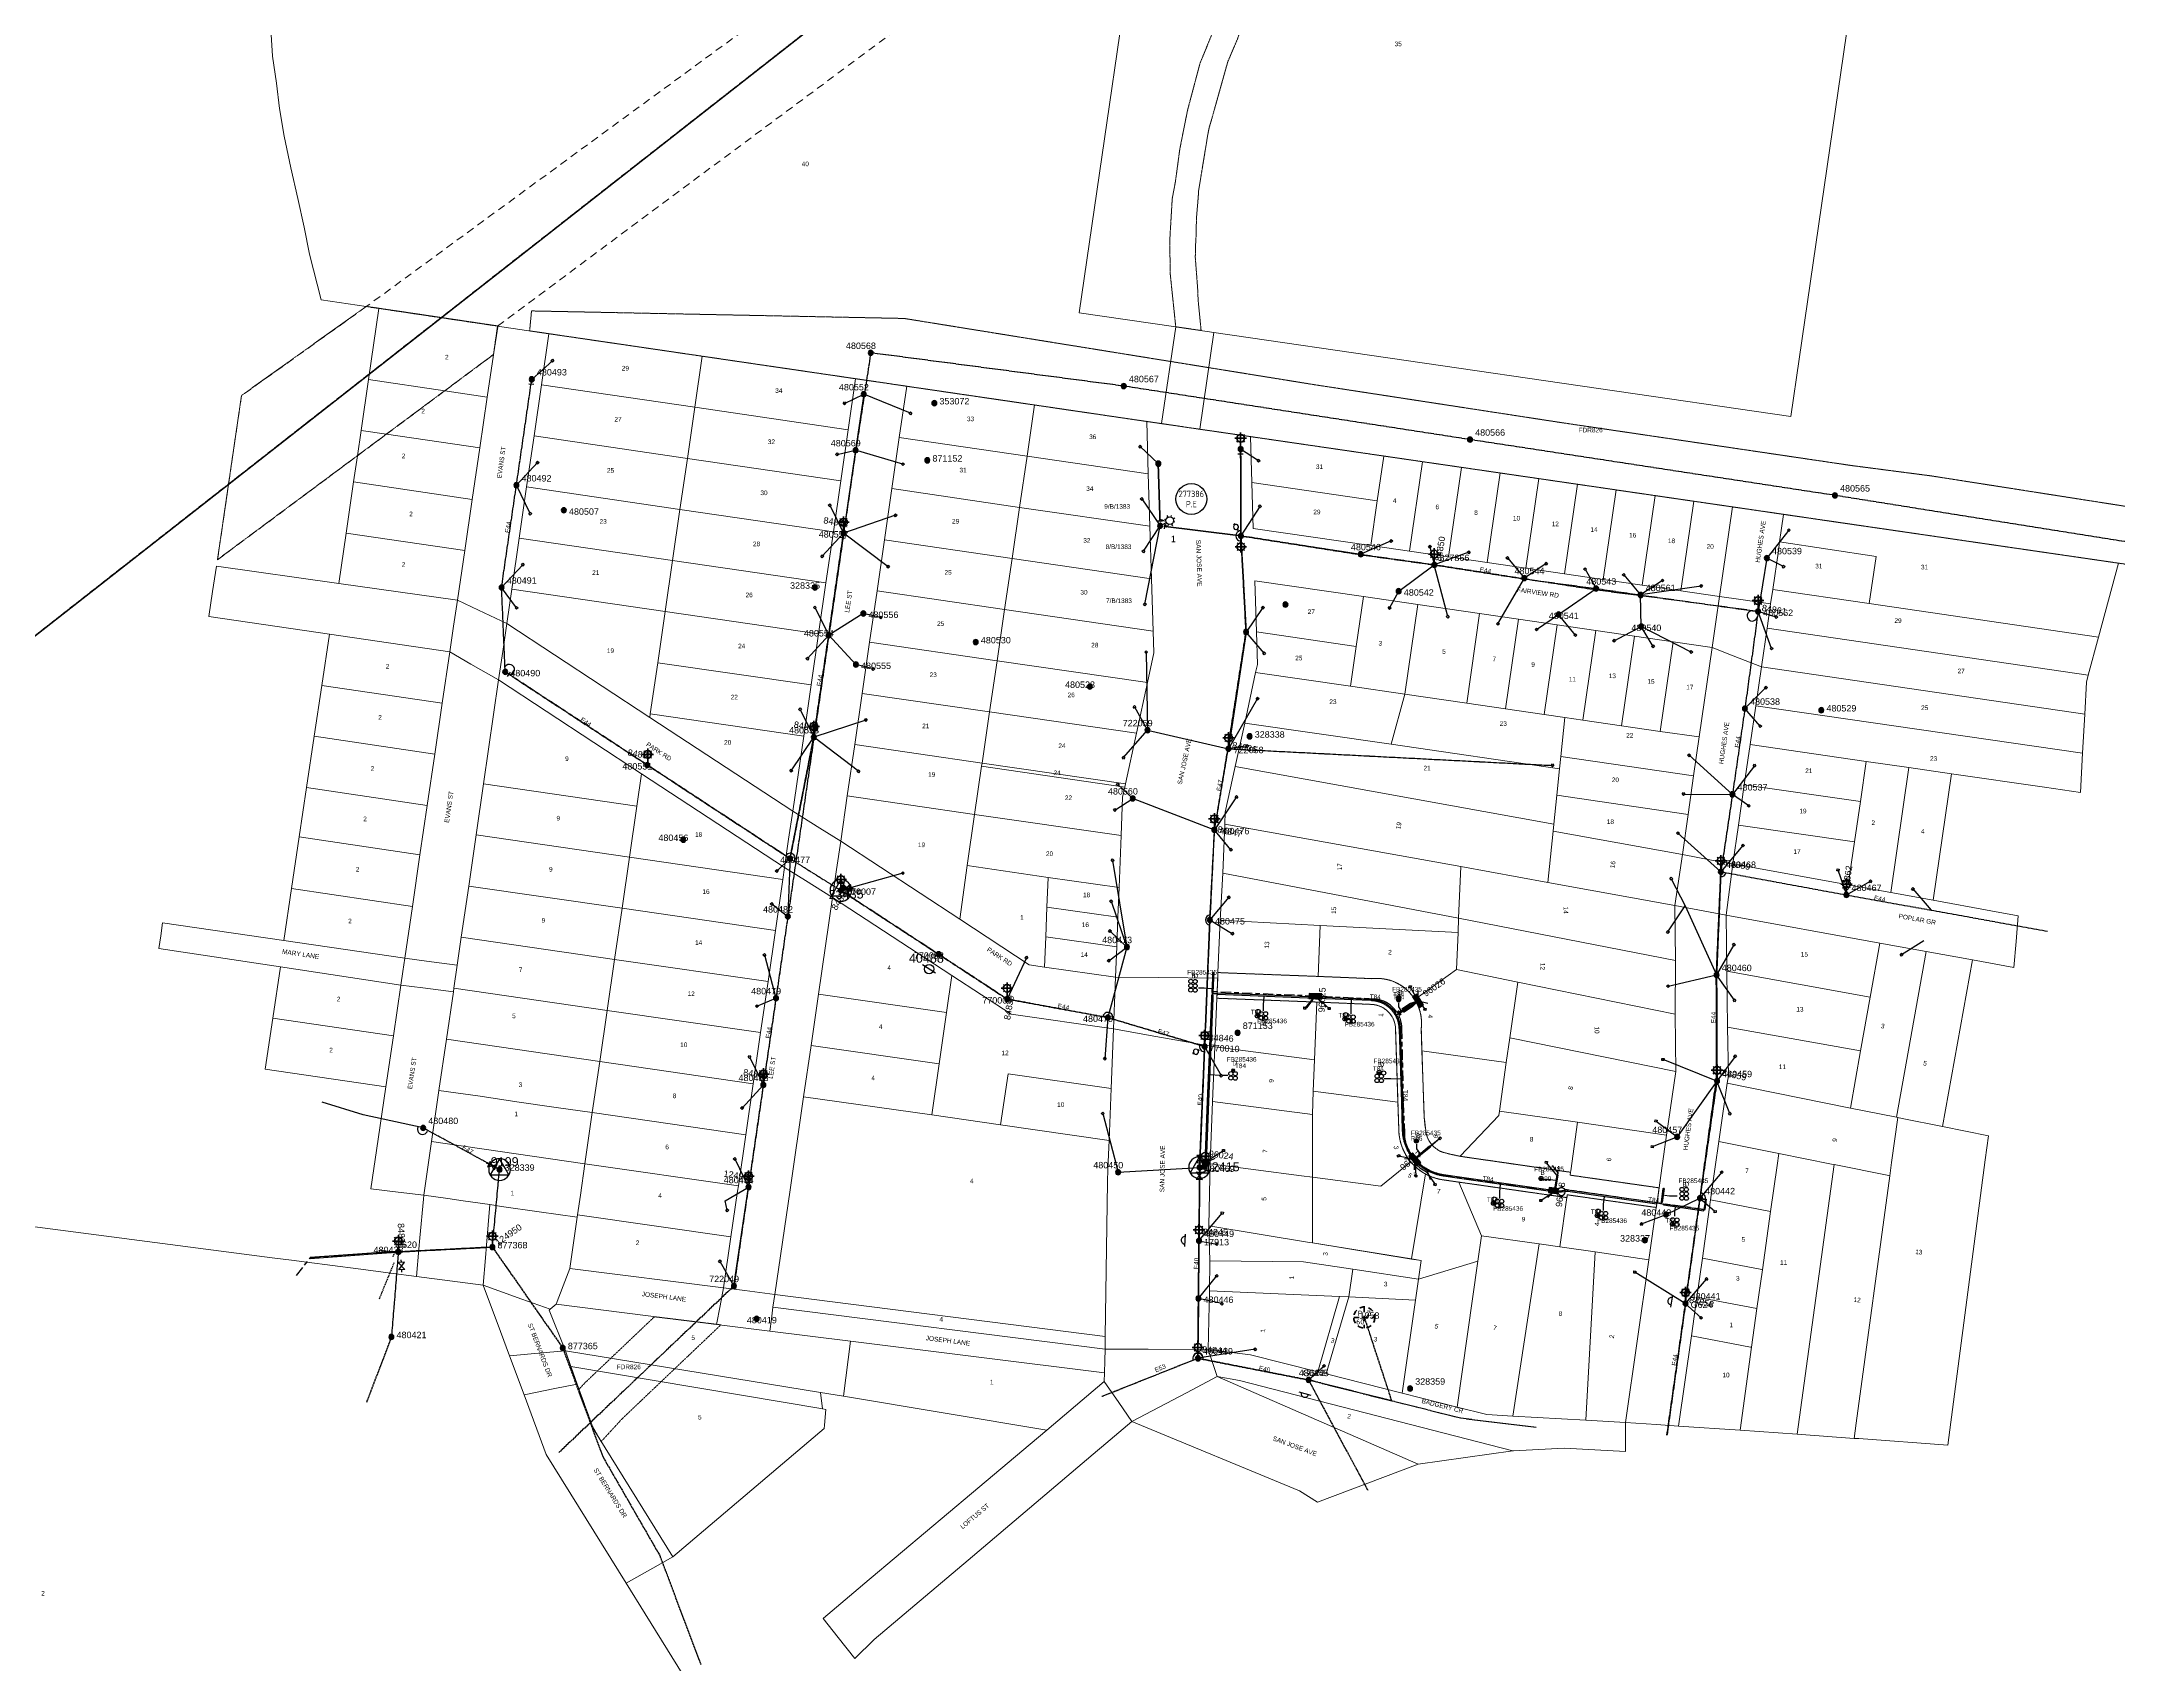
# Model space of a CAD drawing. Header units: metres. Extents: x 261099 to 262836, y 6265878 to 6267248.
# Drawn here: x 261475 to 262284, y 6266049 to 6266681 of the extents above; entities that cross this region are included whole.
import ezdxf
from ezdxf.enums import TextEntityAlignment as Align

# ---------------------------------------------------------------- set-up
doc = ezdxf.new("R2010")
doc.units = ezdxf.units.M
for name, pattern in [('Cable Exist OH', [1, 1, 0]), ('Cable Exist UG', [8.2, 4, -1.2, 1.8, -1.2]), ('Dash', [5, 3, -2]), ('DASHED', [0.75, 0.5, -0.25]), ('HIDDEN', [0.375, 0.25, -0.125]), ('HIDDEN2', [0.1875, 0.125, -0.0625])]:
    doc.linetypes.add(name, pattern=pattern)
doc.layers.get('0').update_dxf_attribs({"color": 6})
for name, color, linetype in [('_User Miscellaneous2', 7, 'Continuous'), ('Duct_SP_EXT', 7, 'Continuous'), ('Equip_LV_EXT', 7, 'Continuous'), ('Equip_SL_EXT', 7, 'Continuous'), ('Equip_SP_HV_EXT', 7, 'Continuous'), ('Equip_SP_LV_EXT', 7, 'Continuous'), ('Equip_SP_SL_EXT', 7, 'Continuous'), ('Equip_SP_SL_NEW', 2, 'Continuous'), ('Mains_HV_EXT', 7, 'Continuous'), ('Mains_LV_EXT', 7, 'Continuous'), ('Mains_SL_EXT', 7, 'Continuous'), ('Mains_TR_EXT', 7, 'Continuous'), ('Notes_SL_MISC', 7, 'Continuous'), ('OH_Details_SP_MISC', 7, 'Continuous'), ('Services_SP_EXT', 7, 'Continuous'), ('Sub_SP_TR_HV_LV_EXT', 7, 'Continuous'), ('SupportsOH_SP_TR_HV_LV_SL_EXT', 7, 'Continuous'), ('SupportsUG_SP_LV_EXT', 7, 'Continuous'), ('Trench_SP_EXT', 7, 'Continuous')]:
    doc.layers.add(name, color=color, linetype=linetype)
for name, color, linetype, lineweight in [('Cadastre Easements_SP_EXT', 9, 'Continuous', 5), ('Cadastre Land Parcels_SP_EXT', 9, 'Continuous', 5), ('Cadastre Other Property_SP_EXT', 9, 'HIDDEN', 5), ('Cadastre Road Names_SP_HV_LV_SL_EXT', 9, 'Continuous', 5), ('Cadastre Roads_SP_EXT', 9, 'Continuous', 5)]:
    doc.layers.add(name, color=color, linetype=linetype, lineweight=lineweight)
doc.layers.add('UNKNOWN_FEATURES', color=1, linetype='DASHED', plot=False)
doc.layers.get('0').freeze()
doc.styles.add('HVSW_LABEL', font='arial.ttf')
doc.styles.add('iecARIAL', font='arial.ttf', dxfattribs={"height": 2})
doc.styles.add('IESYMBOL1', font='isocp.shx')
doc.styles.add('POLE_LABEL', font='arial.ttf')
doc.styles.add('SL_LABEL', font='arial.ttf')
doc.styles.add('SLCP_LABEL', font='arial.ttf', dxfattribs={"height": 3.5})
doc.styles.get("Standard").update_dxf_attribs({"font": 'arial.ttf'})
doc.linetypes.add('Cable E OH', pattern='A,9.4,["E",Standard,S=1.7,R=0,X=0,Y=-1],0', length=9.4)

# ---------------------------------------------------------------- blocks, each defined once
blk = doc.blocks.new('SUB_POLE_EXT')
blk.add_wipeout([(0, 4.22), (0.42, 4.2), (0.83, 4.14), (1.21, 4.05), (1.62, 3.9), (1.99, 3.72), (2.35, 3.51), (2.68, 3.26), (2.99, 2.99), (3.28, 2.66), (3.52, 2.34), (3.76, 1.92), (3.9, 1.62), (4.04, 1.23), (4.18, 0.63), (4.22, 0), (4.18, -0.61), (4.06, -1.15), (3.9, -1.62), (3.58, -2.24), (3.22, -2.73), (2.97, -3.01), (2.68, -3.26), (2.36, -3.5), (2, -3.72), (1.64, -3.89), (1.25, -4.03), (0.82, -4.14), (0.42, -4.2), (0, -4.22), (-0.41, -4.2), (-0.8, -4.15), (-1.21, -4.05), (-1.62, -3.9), (-1.99, -3.73), (-2.35, -3.51), (-2.68, -3.26), (-2.96, -3.02), (-3.23, -2.72), (-3.51, -2.35), (-3.71, -2.01), (-3.91, -1.6), (-4.05, -1.21), (-4.16, -0.76), (-4.22, -0.14), (-4.21, 0.39), (-4.14, 0.83), (-4.03, 1.27), (-3.9, 1.63), (-3.71, 2.02), (-3.5, 2.37), (-3.28, 2.67), (-2.99, 2.99), (-2.68, 3.27), (-2.33, 3.52), (-1.98, 3.73), (-1.63, 3.9), (-1.2, 4.05), (-0.78, 4.15), (-0.4, 4.21)])
blk.add_line((2.16, 0.48), (2.16, 0.48, 0))
blk.add_lwpolyline([(-4.22, 0, 1), (4.22, 0, 1)], format="xyb", close=True)
blk.add_lwpolyline([(2.14, 0.52), (0, 4.22), (-3.66, -2.11), (3.66, -2.11)], close=True)
for tag, height, flags, p in [('STREET_CODE', 0.2, 9, (1.5, 0)), ('ASSET_NUM', 3.5, 8, (2, 2)), ('CONSTRUCTED_VOLTAGE', 0.2, 9, (1.5, -0.2)), ('OPERATING_VOLTAGE', 0.2, 9, (1.5, -0.6)), ('OPERATED_BY', 0.2, 9, (1.5, -0.8)), ('ORIENTATION', 0.2, 9, (1.5, -1.2)), ('OWNED_BY', 0.2, 9, (1.5, -1.4)), ('SECONDARY_VOLTAGE', 0.2, 9, (1.5, -1.6)), ('STATE', 0.2, 9, (1.5, -1.8)), ('SUBSTATION_TYPE', 0.2, 9, (1.5, -2)), ('STREETNAME', 0.2, 9, (1.5, -2.8)), ('SUBURB', 0.2, 9, (1.5, -3)), ('Z', 0.2, 1, (1.5, -3.4)), ('NO_PHASES', 0.2, 9, (1.5, -0.4)), ('MAINTAINED_BY', 0.2, 9, (1.5, -1)), ('USAGE', 0.2, 9, (1.5, -2.2)), ('LEGEND', 0.2, 9, (1.5, -2.4)), ('LOCATION', 0.2, 9, (1.5, -2.6)), ('NOTES', 0.2, 9, (1.5, -3.2))]:
    blk.add_attdef(tag, text='', height=height, dxfattribs=dict(flags=flags)).set_placement(p, align=Align.MIDDLE_LEFT)
blk = doc.blocks.new('PILLAR_EXT')
blk.add_hatch(color=256).paths.add_polyline_path([(-2.475, 0.99), (-2.475, -0.99), (2.475, -0.99), (2.475, 0.99)])
blk.add_lwpolyline([(-2.475, -0.99), (2.475, -0.99), (2.475, 0.99), (-2.475, 0.99)], close=True)
for tag, p, flags in [('OWNED_BY', (0, -0.2), 9), ('STATE', (0, -0.4), 9), ('SUPPORT_TYPE', (0, -0.6), 9), ('STREETNAME', (0, -1.8), 9), ('SUBURB', (0, -2), 1), ('USAGE', (0, -0.8), 9), ('LEGEND', (0, -1), 9), ('LOCATION', (0, -1.2), 9), ('NOTES', (0, -1.4), 9), ('PARENT', (0, -1.6), 9)]:
    blk.add_attdef(tag, p, '', height=0.2, dxfattribs=dict(flags=flags))
at = {"style": 'iecARIAL', "flags": 8}
blk.add_attdef('ASSET_NUM', (1.5, 3.5), '', height=2.5, dxfattribs=at)
blk = doc.blocks.new('DUCT_EXT')
blk.add_circle((0, 0.8), 0.8)
at = {"flags": 1}
blk.add_attdef('Z', (0, 0), '', height=0.2, dxfattribs=at)
at = {"flags": 9}
for tag, p in [('DUCT_CODE', (0, 0)), ('XSECT_TYPE', (0, -0.2)), ('STATE', (0, -0.6)), ('FB_REFERENCE', (0, -0.4)), ('NOTES', (0, -0.8))]:
    blk.add_attdef(tag, text='', height=0.2, dxfattribs=at).set_placement(p, align=Align.MIDDLE_LEFT)
blk = doc.blocks.new('LV_OH_LINKS_OPEN_EXT')
for p, q in [((-0.17, 4.97), (-0.17, 5.46)), ((-0.17, 3), (-0.17, 2.5)), ((0.17, 4.97), (0.17, 5.46)), ((0.17, 3), (0.17, 2.5))]:
    blk.add_line(p, q)
blk.add_lwpolyline([(0, 2.99, 1), (0, 4.98, 1)], format="xyb", close=True)
at = {"flags": 9}
for tag, p in [('ACTUAL_STATUS', (0, 0)), ('CONSTRUCTED_VOLTAGE', (0, -0.2)), ('OPERATING_VOLTAGE', (0, -0.6)), ('ORIENTATION', (0, -0.8)), ('OWNED_BY', (0, -1)), ('STATE', (0, -1.2)), ('SWITCH_TYPE', (0, -1.4)), ('NO_PHASES', (0, -0.4)), ('USAGE', (0, -1.6)), ('LEGEND', (0, -1.8)), ('NOTES', (0, -2))]:
    blk.add_attdef(tag, text='', height=0.2, dxfattribs=at).set_placement(p, align=Align.MIDDLE_LEFT)
at = {"flags": 1}
blk.add_attdef('Z', (0, 0), '', height=0.2, dxfattribs=at)
blk = doc.blocks.new('LV_OH_LINKS_DISTFUSE_EXT')
for p, q in [((0, 0), (0.96, 0)), ((3.84, 0), (4.8, 0))]:
    blk.add_line(p, q)
blk.add_lwpolyline([(3.84, -1.2), (3.84, 1.2), (0.96, -1.2), (0.96, 1.2)], close=True)
at = {"flags": 9}
for tag, p in [('ACTUAL_STATUS', (0, 0)), ('CONSTRUCTED_VOLTAGE', (0, -0.2)), ('OPERATING_VOLTAGE', (0, -0.6)), ('ORIENTATION', (0, -0.8)), ('OWNED_BY', (0, -1)), ('STATE', (0, -1.2)), ('SWITCH_TYPE', (0, -1.4)), ('NO_PHASES', (0, -0.4)), ('USAGE', (0, -1.6)), ('NOTES', (0, -1.8))]:
    blk.add_attdef(tag, text='', height=0.2, dxfattribs=at).set_placement(p, align=Align.MIDDLE_LEFT)
at = {"flags": 1}
blk.add_attdef('Z', (0, 0), '', height=0.2, dxfattribs=at)
blk = doc.blocks.new('SL_LANTERN_EXT')
at = {"lineweight": 40}
for p, q in [((-2.25, 4.22), (2.25, 4.22)), ((-1.46, 5.68), (-1.06, 5.28)), ((-1.46, 2.76), (-1.06, 3.16)), ((0, 1.97), (0, 6.47)), ((0, 0), (0, 2.72)), ((1.46, 5.68), (1.06, 5.28)), ((1.46, 2.76), (1.06, 3.16))]:
    blk.add_line(p, q, dxfattribs=at)
blk.add_circle((0, 4.22), 1.5, dxfattribs=at)
at = {"style": 'iecARIAL', "flags": 8}
blk.add_attdef('ASSET_NUM', (1.5, 1.5), '', height=2.5, dxfattribs=at)
for tag, p, height, flags in [('OPERATING_VOLTAGE', (0.98, -1.65), 0.2, 9), ('ORIENTATION', (0.98, -1.85), 0.2, 9), ('OWNED_BY', (0.98, -2.05), 0.2, 9), ('STATE', (0.98, -2.25), 0.2, 9), ('CONSTRUCTED_VOLTAGE', (0.98, -0.65), 0.2, 9), ('CONTROL_TYPE', (0.98, -0.85), 0.2, 9), ('LANTERN_PURPOSE', (0.98, -1.05), 0.2, 9), ('LANTERN_TYPE', (0.98, -1.25), 0.2, 9), ('NO_PHASES', (0.98, -1.45), 0.2, 9), ('USAGE', (0.98, -2.45), 0.2, 9), ('CEXIST', (0.98, -2.65), 0.2, 9), ('CNEW', (0.98, -2.85), 0.2, 9), ('CNUMBER', (0.98, -3.05), 0.2, 9), ('CREMOVE', (0.98, -3.25), 0.2, 9), ('CREPLACE', (0.98, -3.45), 0.2, 9), ('LKINGHEIGHT', (0.98, -3.65), 0.2, 9), ('LBRACKET', (0.98, -3.85), 0.2, 9), ('LBRACKETVOCAB', (0.98, -4.05), 0.2, 9), ('LCATEGORY', (0.98, -4.25), 0.2, 9), ('LCHARGE1', (0.98, -4.45), 0.2, 9), ('LCHARGE1PERCENT', (0.98, -4.65), 0.2, 9), ('LCHARGE2', (0.98, -4.85), 0.2, 9), ('LCHARGE2PERCENT', (0.98, -5.05), 0.2, 9), ('LCHARGE3', (0.98, -5.25), 0.2, 9), ('LCHARGE3PERCENT', (0.98, -5.45), 0.2, 9), ('LEXIST', (0.98, -5.65), 0.2, 9), ('LLAMP', (0.98, -5.85), 0.2, 9), ('LLAMPVOCAB', (0.98, -6.05), 0.2, 9), ('LMAST', (0.98, -6.25), 0.2, 9), ('LMASTVOCAB', (0.98, -6.45), 0.2, 9), ('LNEW', (0.98, -6.65), 0.2, 9), ('LANTNUMBER', (0.98, -6.85), 0.2, 9), ('LOUTREACH', (0.98, -7.25), 0.2, 9), ('LOUTREACHVOCAB', (0.98, -7.45), 0.2, 9), ('LRATECODE', (0.98, -7.65), 0.2, 9), ('LREMOVE', (0.98, -7.85), 0.2, 9), ('LREPLACE', (0.98, -8.05), 0.2, 9), ('LTYPE', (0.98, -8.25), 0.2, 9), ('LNUMBER', (2.18, -3.25), 2.5, 8), ('STREETNAME', (0.98, -9.25), 0.2, 9), ('SUBURB', (0.98, -9.45), 0.2, 1), ('LTYPEVOCAB', (0.98, -8.45), 0.2, 9), ('LEGEND', (0.98, -8.65), 0.2, 9), ('LOCATION', (0.98, -8.85), 0.2, 9), ('NOTES', (0.98, -9.05), 0.2, 9)]:
    blk.add_attdef(tag, p, '', height=height, dxfattribs=dict(flags=flags))
blk = doc.blocks.new('CCP_EXT')
blk.add_wipeout([(0, 0.57), (0.57, 0), (0, -0.57), (-0.57, 0)])
blk.add_lwpolyline([(-0.57, 0), (0, 0.57), (0.57, 0), (0, -0.57), (-0.57, 0)])
at = {"flags": 1}
blk.add_attdef('Z', (0, 0), '', height=0.2, dxfattribs=at)
at = {"flags": 9}
for tag, p in [('CCP_TYPE', (0, 0)), ('CONSTRUCTED_VOLTAGE', (0, -0.2)), ('OPERATING_VOLTAGE', (0, -0.6)), ('ORIENTATION', (0, -0.8)), ('OWNED_BY', (0, -1)), ('STATE', (0, -1.8)), ('NO_PHASES', (0, -0.4)), ('USAGE', (0, -1.2)), ('LEGEND', (0, -1.4)), ('LIFE_SUPPORT', (0, -1.6)), ('NOTES', (0, -2))]:
    blk.add_attdef(tag, text='', height=0.2, dxfattribs=at).set_placement(p, align=Align.MIDDLE_LEFT)
blk = doc.blocks.new('POLE_EXT')
blk.add_hatch(color=256).paths.add_polyline_path([(-1, 0, 1), (1, 0, 1)])
blk.add_lwpolyline([(-1, 0, 1), (1, 0, 1)], format="xyb", close=True)
for tag, height, flags, p in [('pNumber', 2.5, 8, (-17.84, 2.07)), ('OWNED_BY', 0.2, 9, (1.35, -0.4)), ('SPECIAL_USE', 0.2, 9, (1.35, -0.8)), ('STATE', 0.2, 9, (1.35, -1)), ('cLV', 0.2, 9, (1.35, -1.4)), ('hDepth', 0.2, 9, (1.35, -1.6)), ('hDia', 0.2, 9, (1.35, -1.8)), ('cHV', 0.2, 9, (1.35, -2)), ('cLinedev', 0.2, 9, (1.35, -3.4)), ('pExisting', 0.2, 9, (1.35, -3.8)), ('pFooting', 0.2, 9, (1.35, -4.4)), ('pNew', 0.2, 9, (1.35, -4.6)), ('pRelocate', 0.2, 9, (1.35, -5)), ('pRemove', 0.2, 9, (1.35, -5.2)), ('pReplace', 0.2, 9, (1.35, -5.4)), ('pStay', 0.2, 9, (1.35, -5.6)), ('pType', 0.2, 9, (1.35, -5.8)), ('cspan', 0.2, 9, (1.35, -6)), ('STREETNAME', 0.2, 9, (1.35, -6.2)), ('SUBURB', 0.2, 9, (1.35, -6.4)), ('OPERATED_BY', 0.2, 9, (1.36, -7.01)), ('PARENT', 0.2, 9, (1.35, -0.6)), ('USAGE', 0.2, 9, (1.35, -1.2)), ('LBRACKET', 0.2, 9, (1.35, -2.2)), ('LExisting', 0.2, 9, (1.35, -2.4)), ('LANTNUMBER', 0.2, 9, (1.35, -2.6)), ('LOther', 0.2, 9, (1.35, -2.8)), ('LRemove', 0.2, 9, (1.35, -3)), ('LEGEND', 0.2, 9, (1.35, -3.2)), ('LOCATION', 0.2, 9, (1.35, -3.6)), ('PFNUMBER', 0.2, 9, (1.35, -4)), ('NEWPFNUMBER', 0.2, 9, (1.35, -4.2)), ('NOTES', 0.2, 9, (1.35, -6.6)), ('MAINTAINED_BY', 0.2, 9, (1.36, -6.81))]:
    blk.add_attdef(tag, text='', height=height, dxfattribs=dict(flags=flags)).set_placement(p, align=Align.MIDDLE_LEFT)
at = {"style": 'POLE_LABEL'}
for tag, height, flags, p in [('STRUCTURE_PLANT_NUMBER', 0.2, 9, (1.35, 0.03)), ('ASSET_NUM', 2.5, 8, (2, 2)), ('STREET_CODE', 0.2, 9, (1.35, -0.2))]:
    blk.add_attdef(tag, text='', height=height, dxfattribs=dict(at, flags=flags)).set_placement(p, align=Align.MIDDLE_LEFT)
at = {"flags": 1}
blk.add_attdef('Z', (1.35, -7.33), '', height=0.2, dxfattribs=at)
blk = doc.blocks.new('LV_UG_LINKS_CLOSED_EXT')
blk.add_wipeout([(-1.06, 1.06), (-1.18, 0.92), (-1.29, 0.76), (-1.37, 0.59), (-1.43, 0.42), (-1.48, 0.23), (-1.49, 0.05), (-1.49, -0.14), (-1.46, -0.33), (-1.41, -0.51), (-1.33, -0.68), (-1.24, -0.84), (-1.12, -0.99), (-0.99, -1.12), (-0.84, -1.24), (-0.68, -1.33), (-0.51, -1.41), (-0.33, -1.46), (-0.14, -1.49), (0.05, -1.49), (0.23, -1.48), (0.42, -1.43), (0.59, -1.37), (0.76, -1.29), (0.92, -1.18), (1.06, -1.06), (1.18, -0.92), (1.29, -0.76), (1.37, -0.59), (1.43, -0.42), (1.48, -0.23), (1.49, -0.05), (1.49, 0.14), (1.46, 0.33), (1.41, 0.51), (1.33, 0.68), (1.24, 0.84), (1.12, 0.99), (0.99, 1.12), (0.84, 1.24), (0.68, 1.33), (0.51, 1.41), (0.33, 1.46), (0.14, 1.49), (-0.05, 1.49), (-0.23, 1.48), (-0.42, 1.43), (-0.59, 1.37), (-0.76, 1.29), (-0.92, 1.18)])
for p, q in [((-0.25, -1.48), (-0.25, 1.48)), ((0.25, -1.48), (0.25, 1.48))]:
    blk.add_line(p, q)
blk.add_circle((0, 0), 1.5)
at = {"flags": 9}
for tag, p in [('ACTUAL_STATUS', (0, 0)), ('CONSTRUCTED_VOLTAGE', (0, -0.2)), ('OPERATING_VOLTAGE', (0, -0.6)), ('ORIENTATION', (0, -0.8)), ('STATE', (0, -1)), ('SWITCH_TYPE', (0, -1.2)), ('NO_PHASES', (0, -0.4)), ('USAGE', (0, -1.4)), ('NOTES', (0, -1.6))]:
    blk.add_attdef(tag, text='', height=0.2, dxfattribs=at).set_placement(p, align=Align.MIDDLE_LEFT)
at = {"flags": 1}
blk.add_attdef('Z', (0, 0), '', height=0.2, dxfattribs=at)
blk = doc.blocks.new('LV_UG_LINKS_OPEN_EXT')
blk.add_wipeout([(-0.25, 1.47), (-0.43, 1.43), (-0.61, 1.36), (-0.77, 1.28), (-0.93, 1.17), (-1.07, 1.05), (-1.19, 0.9), (-1.29, 0.75), (-1.38, 0.58), (-1.44, 0.4), (-1.48, 0.22), (-1.49, 0.03), (-1.49, -0.16), (-1.45, -0.34), (-1.4, -0.52), (-1.32, -0.69), (-1.23, -0.85), (-1.11, -1), (-0.98, -1.13), (-0.83, -1.24), (-0.66, -1.34), (-0.49, -1.41), (-0.31, -1.46), (-0.13, -1.49), (0.06, -1.49), (0.25, -1.47), (0.43, -1.43), (0.61, -1.36), (0.77, -1.28), (0.93, -1.17), (1.07, -1.05), (1.19, -0.9), (1.29, -0.75), (1.38, -0.58), (1.44, -0.4), (1.48, -0.22), (1.49, -0.03), (1.49, 0.16), (1.45, 0.34), (1.4, 0.52), (1.32, 0.69), (1.23, 0.85), (1.11, 1), (0.98, 1.13), (0.83, 1.24), (0.66, 1.34), (0.49, 1.41), (0.31, 1.46), (0.13, 1.49), (-0.06, 1.49)])
for p, q in [((-0.25, 1.47), (-0.25, 2.22)), ((0.25, 1.47), (0.25, 2.22)), ((-0.25, -1.47), (-0.25, -2.22)), ((0.25, -1.47), (0.25, -2.22))]:
    blk.add_line(p, q)
blk.add_lwpolyline([(0, -1.49, 1), (0, 1.49, 1)], format="xyb", close=True)
at = {"flags": 9}
for tag, p in [('ACTUAL_STATUS', (0, 0)), ('CONSTRUCTED_VOLTAGE', (0, -0.2)), ('OPERATING_VOLTAGE', (0, -0.6)), ('ORIENTATION', (0, -0.8)), ('STATE', (0, -1)), ('SWITCH_TYPE', (0, -1.2)), ('NO_PHASES', (0, -0.4)), ('USAGE', (0, -1.4)), ('NOTES', (0, -1.6))]:
    blk.add_attdef(tag, text='', height=0.2, dxfattribs=at).set_placement(p, align=Align.MIDDLE_LEFT)
at = {"flags": 1}
blk.add_attdef('Z', (0, 0), '', height=0.2, dxfattribs=at)
blk = doc.blocks.new('HV_USL_CLOSED_EXT')
blk.add_line((2.4, 5.5), (-2.4, 5.5))
blk.add_lwpolyline([(1.44, 5.5, 0.414214), (0, 6.94, 0.414214), (-1.44, 5.5)], format="xyb")
for tag, height, flags, p in [('STREET_CODE', 0.2, 9, (1.5, 0)), ('ASSET_NUM', 2.5, 8, (2, 2)), ('ACTUAL_STATUS', 0.2, 9, (1.5, -0.2)), ('CONSTRUCTED_VOLTAGE', 0.2, 9, (1.5, -0.4)), ('OPERATING_VOLTAGE', 0.2, 9, (1.5, -0.8)), ('ORIENTATION', 0.2, 9, (1.5, -1)), ('OWNED_BY', 0.2, 9, (1.5, -1.2)), ('OPERATED_BY', 0.2, 9, (1.5, -1.4)), ('STATE', 0.2, 9, (1.5, -1.8)), ('SWITCH_TYPE', 0.2, 9, (1.5, -2)), ('STREETNAME', 0.2, 9, (1.5, -2.8)), ('SUBURB', 0.2, 9, (1.5, -3)), ('Z', 0.2, 1, (1.5, -3.6)), ('NO_PHASES', 0.2, 9, (1.5, -0.6)), ('MAINTAINED_BY', 0.2, 9, (1.5, -1.6)), ('USAGE', 0.2, 9, (1.5, -2.2)), ('LEGEND', 0.2, 9, (1.5, -2.4)), ('LOCATION', 0.2, 9, (1.5, -2.6)), ('NOTES', 0.2, 9, (1.5, -3.2)), ('LABEL_ALIGNMENT', 0.2, 9, (1.5, -3.4))]:
    blk.add_attdef(tag, text='', height=height, dxfattribs=dict(flags=flags)).set_placement(p, align=Align.MIDDLE_LEFT)
blk = doc.blocks.new('HV_DOF_CLOSED_EXT')
for p, q in [((0, 7.9), (0, 6.94)), ((0, 4.06), (0, 3.1))]:
    blk.add_line(p, q)
blk.add_lwpolyline([(-1.2, 4.06), (1.2, 4.06), (-1.2, 6.94), (1.2, 6.94)], close=True)
for tag, height, flags, p in [('STREET_CODE', 0.2, 9, (1.5, 0)), ('ASSET_NUM', 2.5, 8, (2, 2)), ('ACTUAL_STATUS', 0.2, 9, (1.5, -0.2)), ('CONSTRUCTED_VOLTAGE', 0.2, 9, (1.5, -0.4)), ('OPERATING_VOLTAGE', 0.2, 9, (1.5, -0.8)), ('ORIENTATION', 0.2, 9, (1.5, -1)), ('OWNED_BY', 0.2, 9, (1.5, -1.2)), ('OPERATED_BY', 0.2, 9, (1.5, -1.4)), ('STATE', 0.2, 9, (1.5, -1.8)), ('SWITCH_TYPE', 0.2, 9, (1.5, -2)), ('STREETNAME', 0.2, 9, (1.5, -2.8)), ('SUBURB', 0.2, 9, (1.5, -3)), ('Z', 0.2, 1, (1.5, -3.6)), ('NO_PHASES', 0.2, 9, (1.5, -0.6)), ('MAINTAINED_BY', 0.2, 9, (1.5, -1.6)), ('USAGE', 0.2, 9, (1.5, -2.2)), ('LEGEND', 0.2, 9, (1.5, -2.4)), ('LOCATION', 0.2, 9, (1.5, -2.6)), ('NOTES', 0.2, 9, (1.5, -3.2)), ('LABEL_ALIGNMENT', 0.2, 9, (1.5, -3.4))]:
    blk.add_attdef(tag, text='', height=height, dxfattribs=dict(flags=flags)).set_placement(p, align=Align.MIDDLE_LEFT)
blk = doc.blocks.new('HV_ABS_CLOSED_EXT')
blk.add_line((-3, 6.87), (3, 6.87))
blk.add_circle((0, 6.87), 1.8)
at = {"flags": 1}
blk.add_attdef('Z', (0, 0), '', height=0.2, dxfattribs=at)
at = {"style": 'HVSW_LABEL'}
for tag, height, flags, p in [('ASSET_NUM', 3.5, 8, (2, 2)), ('STREET_CODE', 0.2, 9, (0, -0.2))]:
    blk.add_attdef(tag, text='', height=height, dxfattribs=dict(at, flags=flags)).set_placement(p, align=Align.MIDDLE_LEFT)
at = {"flags": 9}
for tag, p in [('ACTUAL_STATUS', (0, -0.4)), ('CONSTRUCTED_VOLTAGE', (0, -0.6)), ('OPERATING_VOLTAGE', (0, -1)), ('ORIENTATION', (0, -1.2)), ('OWNED_BY', (0, -1.4)), ('STATE', (0, -1.6)), ('SWITCH_TYPE', (0, -1.8)), ('STREETNAME', (0, -2.6)), ('SUBURB', (0, -2.8)), ('NO_PHASES', (0, -0.8)), ('USAGE', (0, -2)), ('LEGEND', (0, -2.2)), ('LOCATION', (0, -2.4)), ('NOTES', (0, -3))]:
    blk.add_attdef(tag, text='', height=0.2, dxfattribs=at).set_placement(p, align=Align.MIDDLE_LEFT)
blk = doc.blocks.new('End Shackle_EXT')
blk.add_wipeout([(0, 0.25), (1.81, 0.25), (1.82, -0.25), (0, -0.25)])
blk.add_line((1.81, -1), (1.81, 1))
at = {"flags": 1}
blk.add_attdef('Z', (0, 0), '', height=0.2, dxfattribs=at)
at = {"flags": 9}
for tag, p in [('CONNECTOR_TYPE', (0, 0)), ('CONSTRUCTED_VOLTAGE', (0, -0.2)), ('OPERATING_VOLTAGE', (0, -0.6)), ('ORIENTATION', (0, -0.8)), ('OWNED_BY', (0, -1)), ('STATE', (0, -1.2)), ('NO_PHASES', (0, -0.4)), ('USAGE', (0, -1.4)), ('NOTES', (0, -1.6))]:
    blk.add_attdef(tag, text='', height=0.2, dxfattribs=at).set_placement(p, align=Align.MIDDLE_LEFT)
blk = doc.blocks.new('CABLE_LARGE_EXT')
h = blk.add_hatch(color=256)
edge = h.paths.add_edge_path()
edge.add_arc((0, 0.55), 0.55, 0, 360)
blk.add_circle((0, 0.55), 0.55)
at = {"flags": 1}
blk.add_attdef('Z', (0, 0), '', height=0.2, dxfattribs=at)
at = {"flags": 9}
for tag, p in [('COND_CODE', (0, 0)), ('STATE', (0, -0.4)), ('XSECT_SIZE', (0, -0.6)), ('FB_REFERENCE', (0, -0.2)), ('NOTES', (0, -0.8))]:
    blk.add_attdef(tag, text='', height=0.2, dxfattribs=at).set_placement(p, align=Align.MIDDLE_LEFT)
blk = doc.blocks.new('SLCP_ZELL_EXT')
blk.add_wipeout([(-0.24, 7.5), (-0.71, 7.47), (-1.17, 7.41), (-1.64, 7.32), (-2.09, 7.21), (-2.54, 7.06), (-2.98, 6.89), (-3.41, 6.69), (-3.82, 6.46), (-4.22, 6.21), (-4.6, 5.93), (-4.96, 5.63), (-5.31, 5.31), (-5.63, 4.96), (-5.93, 4.6), (-6.21, 4.22), (-6.46, 3.82), (-6.69, 3.41), (-6.89, 2.98), (-7.06, 2.54), (-7.21, 2.09), (-7.32, 1.64), (-7.41, 1.17), (-7.47, 0.71), (-7.5, 0.24), (-7.5, -0.24), (-7.47, -0.71), (-7.41, -1.17), (-7.32, -1.64), (-7.21, -2.09), (-7.06, -2.54), (-6.89, -2.98), (-6.69, -3.41), (-6.46, -3.82), (-6.21, -4.22), (-5.93, -4.6), (-5.63, -4.96), (-5.31, -5.31), (-4.96, -5.63), (-4.6, -5.93), (-4.22, -6.21), (-3.82, -6.46), (-3.41, -6.69), (-2.98, -6.89), (-2.54, -7.06), (-2.09, -7.21), (-1.64, -7.32), (-1.17, -7.41), (-0.71, -7.47), (-0.24, -7.5), (0.24, -7.5), (0.71, -7.47), (1.17, -7.41), (1.64, -7.32), (2.09, -7.21), (2.54, -7.06), (2.98, -6.89), (3.41, -6.69), (3.82, -6.46), (4.22, -6.21), (4.6, -5.93), (4.96, -5.63), (5.31, -5.31), (5.63, -4.96), (5.93, -4.6), (6.21, -4.22), (6.46, -3.82), (6.69, -3.41), (6.89, -2.98), (7.06, -2.54), (7.21, -2.09), (7.32, -1.64), (7.41, -1.17), (7.47, -0.71), (7.5, -0.24), (7.5, 0.24), (7.47, 0.71), (7.41, 1.17), (7.32, 1.64), (7.21, 2.09), (7.06, 2.54), (6.89, 2.98), (6.69, 3.41), (6.46, 3.82), (6.21, 4.22), (5.93, 4.6), (5.63, 4.96), (5.31, 5.31), (4.96, 5.63), (4.6, 5.93), (4.22, 6.21), (3.82, 6.46), (3.41, 6.69), (2.98, 6.89), (2.54, 7.06), (2.09, 7.21), (1.64, 7.32), (1.17, 7.41), (0.71, 7.47), (0.24, 7.5)])
at = {"linetype": 'Dash', "lineweight": 40, "ltscale": 0.7}
for p, q in [((-4.11, 0), (4.11, 0)), ((0, 4.11), (0, -4.11))]:
    blk.add_line(p, q, dxfattribs=at)
blk.add_circle((0, 0), 4.11, dxfattribs=at)
at = {"lineweight": 40, "style": 'IESYMBOL1'}
for s, p in [('P', (-1.6, 0)), ('Z', (1.7, 0)), ('60', (-1.61, -3.31))]:
    blk.add_text(s, height=2, dxfattribs=at).set_placement(p, align=Align.BOTTOM_CENTER)
at = {"flags": 1}
blk.add_attdef('Z', (0, 0), '', height=0.2, dxfattribs=at)
at = {"style": 'SLCP_LABEL'}
for tag, height, flags, p in [('ASSET_NUM', 2.5, 8, (2, 2)), ('STREET_CODE', 0.2, 9, (0, -0.2))]:
    blk.add_attdef(tag, text='', height=height, dxfattribs=dict(at, flags=flags)).set_placement(p, align=Align.MIDDLE_LEFT)
at = {"flags": 9}
for tag, p in [('CONSTRUCTED_VOLTAGE', (0, -0.4)), ('CONTROL_TYPE', (0, -0.6)), ('OPERATING_VOLTAGE', (0, -1)), ('ORIENTATION', (0, -1.2)), ('OWNED_BY', (0, -1.4)), ('STATE', (0, -2)), ('NO_PHASES', (0, -0.8)), ('USAGE', (0, -1.6)), ('LOCATION', (0, -1.8)), ('NOTES', (0, -2.2))]:
    blk.add_attdef(tag, text='', height=0.2, dxfattribs=at).set_placement(p, align=Align.MIDDLE_LEFT)
blk = doc.blocks.new('SL_LANTERN_NEW')
at = {"flags": 9}
for tag, p in [('CEXIST', (0, -2.4)), ('CNEW', (0, -2.6)), ('CNUMBER', (0, -2.8)), ('CREMOVE', (0, -3)), ('CREPLACE', (0, -3.2)), ('LKINGHEIGHT', (0, -3.4)), ('LBRACKET', (0, -3.6)), ('LBRACKETVOCAB', (0, -3.8)), ('LCATEGORY', (0, -4)), ('LCHARGE1', (0, -4.2)), ('LCHARGE1PERCENT', (0, -4.4)), ('LCHARGE2', (0, -4.6)), ('LCHARGE2PERCENT', (0, -4.8)), ('LCHARGE3', (0, -5)), ('LCHARGE3PERCENT', (0, -5.2)), ('LEXIST', (0, -5.4)), ('LLAMP', (0, -5.6)), ('LLAMPVOCAB', (0, -5.8)), ('LMAST', (0, -6)), ('LMASTVOCAB', (0, -6.2)), ('LNEW', (0, -6.4)), ('LANTNUMBER', (0, -6.6)), ('LOUTREACH', (0, -7)), ('LOUTREACHVOCAB', (0, -7.2)), ('LRATECODE', (0, -7.4)), ('LREMOVE', (0, -7.6)), ('LREPLACE', (0, -7.8)), ('LTYPE', (0, -8)), ('SUBURB', (0, -8.6)), ('STREETNAME', (0, -8.8)), ('LTYPEVOCAB', (0, -8.2)), ('LEGEND', (0, -8.4)), ('LOCATION', (0, -9)), ('NOTES', (0, -9.2)), ('MAINTAINED_BY', (0, -9.86))]:
    blk.add_attdef(tag, text='', height=0.2, dxfattribs=at).set_placement(p, align=Align.MIDDLE_LEFT)
blk.add_attdef('OPERATED_BY', (0, -9.61), '', height=0.2, dxfattribs=at)
blk.add_wipeout([(0, 6.47), (1.46, 5.68), (2.25, 4.22), (1.46, 2.76), (0, 1.86), (-1.46, 2.76), (-2.25, 4.22), (-1.46, 5.68)])
for p, q in [((-2.25, 4.22), (-1.5, 4.22)), ((-1.46, 5.68), (-1.06, 5.28)), ((-1.46, 2.76), (-1.06, 3.16)), ((0, 5.72), (0, 6.47)), ((0, 0), (0, 2.72)), ((0, 0), (0, 0)), ((1.46, 5.68), (1.06, 5.28)), ((1.46, 2.76), (1.06, 3.16)), ((1.5, 4.22), (2.25, 4.22))]:
    blk.add_line(p, q)
blk.add_circle((0, 4.22), 1.5)
at = {"flags": 1}
blk.add_attdef('Z', (0, 0), '', height=0.2, dxfattribs=at)
at = {"style": 'SL_LABEL'}
for tag, height, flags, p in [('ASSET_NUM', 2.5, 8, (2, 2)), ('STREET_CODE', 0.2, 9, (0, -0.2))]:
    blk.add_attdef(tag, text='', height=height, dxfattribs=dict(at, flags=flags)).set_placement(p, align=Align.MIDDLE_LEFT)
for tag, height, flags, p in [('CONSTRUCTED_VOLTAGE', 0.2, 9, (0, -0.4)), ('CONTROL_TYPE', 0.2, 9, (0, -0.6)), ('OPERATING_VOLTAGE', 0.2, 9, (0, -1.4)), ('ORIENTATION', 0.2, 9, (0, -1.6)), ('OWNED_BY', 0.2, 9, (0, -1.8)), ('STATE', 0.2, 9, (0, -2)), ('LANTERN_PURPOSE', 0.2, 9, (0, -0.8)), ('LANTERN_TYPE', 0.2, 9, (0, -1)), ('NO_PHASES', 0.2, 9, (0, -1.2)), ('USAGE', 0.2, 9, (0, -2.2)), ('LNUMBER', 2.5, 8, (1.2, -2.8))]:
    blk.add_attdef(tag, text='', height=height, dxfattribs=dict(flags=flags)).set_placement(p, align=Align.MIDDLE_LEFT)
blk = doc.blocks.new('SL_NUM_PE_NEW')
blk.add_wipeout([(-0.24, 7.5), (-0.71, 7.47), (-1.17, 7.41), (-1.64, 7.32), (-2.09, 7.21), (-2.54, 7.06), (-2.98, 6.89), (-3.41, 6.69), (-3.82, 6.46), (-4.22, 6.21), (-4.6, 5.93), (-4.96, 5.63), (-5.31, 5.31), (-5.63, 4.96), (-5.93, 4.6), (-6.21, 4.22), (-6.46, 3.82), (-6.69, 3.41), (-6.89, 2.98), (-7.06, 2.54), (-7.21, 2.09), (-7.32, 1.64), (-7.41, 1.17), (-7.47, 0.71), (-7.5, 0.24), (-7.5, -0.24), (-7.47, -0.71), (-7.41, -1.17), (-7.32, -1.64), (-7.21, -2.09), (-7.06, -2.54), (-6.89, -2.98), (-6.69, -3.41), (-6.46, -3.82), (-6.21, -4.22), (-5.93, -4.6), (-5.63, -4.96), (-5.31, -5.31), (-4.96, -5.63), (-4.6, -5.93), (-4.22, -6.21), (-3.82, -6.46), (-3.41, -6.69), (-2.98, -6.89), (-2.54, -7.06), (-2.09, -7.21), (-1.64, -7.32), (-1.17, -7.41), (-0.71, -7.47), (-0.24, -7.5), (0.24, -7.5), (0.71, -7.47), (1.17, -7.41), (1.64, -7.32), (2.09, -7.21), (2.54, -7.06), (2.98, -6.89), (3.41, -6.69), (3.82, -6.46), (4.22, -6.21), (4.6, -5.93), (4.96, -5.63), (5.31, -5.31), (5.63, -4.96), (5.93, -4.6), (6.21, -4.22), (6.46, -3.82), (6.69, -3.41), (6.89, -2.98), (7.06, -2.54), (7.21, -2.09), (7.32, -1.64), (7.41, -1.17), (7.47, -0.71), (7.5, -0.24), (7.5, 0.24), (7.47, 0.71), (7.41, 1.17), (7.32, 1.64), (7.21, 2.09), (7.06, 2.54), (6.89, 2.98), (6.69, 3.41), (6.46, 3.82), (6.21, 4.22), (5.93, 4.6), (5.63, 4.96), (5.31, 5.31), (4.96, 5.63), (4.6, 5.93), (4.22, 6.21), (3.82, 6.46), (3.41, 6.69), (2.98, 6.89), (2.54, 7.06), (2.09, 7.21), (1.64, 7.32), (1.17, 7.41), (0.71, 7.47), (0.24, 7.5)])
blk.add_circle((0, 0), 6)
at = {"style": 'IESYMBOL1'}
blk.add_text('P.E', height=2.5, dxfattribs=at).set_placement((0, -0.72), align=Align.TOP_CENTER)
at = {"style": 'IESYMBOL1', "flags": 4}
blk.add_attdef('SL15', text='', height=2.5, dxfattribs=at).set_placement((0, 0), align=Align.BOTTOM_CENTER)
at = {"flags": 1}
blk.add_attdef('Z', (0, 0), '', height=0.2, dxfattribs=at)
blk = doc.blocks.new('End Shackle_NEW')
blk.add_wipeout([(-0.25, 0), (-0.25, 1.81), (0.25, 1.82), (0.25, 0)])
blk.add_line((1, 1.81), (-1, 1.81))
at = {"flags": 1}
blk.add_attdef('Z', (0, 0), '', height=0.2, dxfattribs=at)
at = {"flags": 9}
for tag, p in [('CONNECTOR_TYPE', (0, 0)), ('CONSTRUCTED_VOLTAGE', (0, -0.2)), ('OPERATING_VOLTAGE', (0, -0.6)), ('ORIENTATION', (0, -0.8)), ('OWNED_BY', (0, -1)), ('STATE', (0, -1.2)), ('OPERATED_BY', (0, -2.01)), ('NO_PHASES', (0, -0.4)), ('USAGE', (0, -1.4)), ('NOTES', (0, -1.6)), ('MAINTAINED_BY', (0, -1.81))]:
    blk.add_attdef(tag, text='', height=0.2, dxfattribs=at).set_placement(p, align=Align.MIDDLE_LEFT)
blk = doc.blocks.new('BOND POINT')
blk.add_hatch(color=256).paths.add_polyline_path([(-1, 0, 1), (1, 0, 1)])
blk.add_lwpolyline([(-1, 0, 1), (1, 0, 1)], format="xyb", close=True)

msp = doc.modelspace()

# ---------------------------------------------------------------- linework, layer by layer
at = {"layer": 'Cadastre Easements_SP_EXT', "linetype": 'Dash'}
for points in [[(261905.9, 6266757.85), (262014.03, 6266839.94), (262210.52, 6266907.06), (262363.26, 6266960.07), (262616.77, 6267048.04), (262635.01, 6267054.37), (262835.96, 6267124.11), (262761.82, 6267135.9), (262634.1, 6267091.23), (262621.67, 6267086.88), (262368.86, 6266998.47), (262199.52, 6266939.24), (261997.84, 6266870.35), (261885.6, 6266785.14), (261601.79, 6266577.4), (261606.63, 6266576.68), (261652.93, 6266569.78), (261905.9, 6266757.85)], [(261563.81, 6266493.63), (261586.81, 6266510.73), (261598.33, 6266519.3), (261609.68, 6266527.73), (261632.37, 6266544.6), (261651.31, 6266558.68), (261652.93, 6266569.77), (261606.63, 6266576.68), (261601.79, 6266577.39), (261569.04, 6266554.01), (261553.22, 6266542.72), (261552.25, 6266536.13), (261549.36, 6266516.34), (261546.42, 6266496.18), (261543.87, 6266478.81), (261563.81, 6266493.63)]]:
    msp.add_lwpolyline(points, close=True, dxfattribs=at)
at = {"layer": 'Cadastre Land Parcels_SP_EXT', "linetype": 'Continuous'}
for points in [[(262363.26, 6266960.07), (262368.86, 6266998.47), (262379.81, 6267073.45), (261185.48, 6267247.83), (261162.37, 6267089.56), (261098.51, 6266652.18), (261126.07, 6266648.11), (261145.98, 6266645.16), (261265.33, 6266627.43), (261275.31, 6266625.9), (261317.51, 6266619.63), (261359.59, 6266613.37), (261379.5, 6266610.39), (261459.07, 6266598.61), (261478.95, 6266740.54), (261508.82, 6266740.59), (261564.53, 6266695.89), (261564.68, 6266685.35), (261565.28, 6266674.87), (261566.78, 6266664.38), (261567.98, 6266654.5), (261569.78, 6266643.71), (261572.48, 6266631.43), (261575.17, 6266619.44), (261577.57, 6266608.36), (261579.68, 6266597.88), (261584.28, 6266579.98), (261601.79, 6266577.39), (261606.63, 6266576.68), (261652.93, 6266569.77), (261672.86, 6266566.85), (261732.57, 6266558.09), (261792.29, 6266549.34), (261812.2, 6266546.4), (261861.93, 6266539.11), (261905.62, 6266532.69), (261911.41, 6266531.84), (261916.91, 6266569.54), (261879.31, 6266575.03), (261905.9, 6266757.85), (262014.03, 6266839.94), (262210.52, 6266907.06), (262156.35, 6266534.58), (261931.76, 6266567.37), (261926.25, 6266529.67), (261946.01, 6266526.78), (261997.94, 6266519.24), (262013.01, 6266517.03), (262028.09, 6266514.83), (262043.17, 6266512.63), (262058.25, 6266510.43), (262073.33, 6266508.23), (262088.4, 6266506.03), (262103.48, 6266503.84), (262118.56, 6266501.64), (262133.64, 6266499.44), (262153.55, 6266496.53), (262283.89, 6266477.53), (262289.97, 6266476.62), (262292.61, 6266476.24), (262363.26, 6266960.07)], [(261931.76, 6266567.37), (262156.35, 6266534.58), (262210.52, 6266907.06), (262014.03, 6266839.94), (261905.9, 6266757.85), (261879.31, 6266575.03), (261916.91, 6266569.54), (261931.76, 6266567.37)], [(261651.31, 6266558.68), (261652.93, 6266569.77), (261606.63, 6266576.68), (261602.63, 6266549.02), (261632.37, 6266544.6), (261648.89, 6266542.15), (261651.31, 6266558.68)], [(261732.57, 6266558.09), (261672.86, 6266566.85), (261669.97, 6266546.97), (261729.68, 6266538.21), (261732.57, 6266558.09)], [(261792.29, 6266549.34), (261732.57, 6266558.09), (261729.68, 6266538.21), (261789.4, 6266529.47), (261792.29, 6266549.34)], [(261648.89, 6266542.15), (261632.37, 6266544.6), (261602.63, 6266549.02), (261599.76, 6266529.18), (261609.68, 6266527.73), (261645.99, 6266522.42), (261648.89, 6266542.15)], [(261729.68, 6266538.21), (261669.97, 6266546.97), (261667.09, 6266527.08), (261726.8, 6266518.31), (261729.68, 6266538.21)], [(261861.93, 6266539.11), (261812.2, 6266546.4), (261809.3, 6266526.48), (261859.03, 6266519.2), (261861.93, 6266539.11)], [(261789.4, 6266529.47), (261729.68, 6266538.21), (261726.8, 6266518.31), (261786.51, 6266509.59), (261789.4, 6266529.47)], [(261905.62, 6266532.69), (261861.93, 6266539.11), (261859.03, 6266519.2), (261906.23, 6266512.3), (261905.62, 6266532.69)], [(261645.99, 6266522.42), (261609.68, 6266527.73), (261599.76, 6266529.18), (261598.33, 6266519.3), (261596.88, 6266509.22), (261643.03, 6266502.31), (261645.99, 6266522.42)], [(261726.8, 6266518.31), (261667.09, 6266527.08), (261664.2, 6266507.19), (261723.91, 6266498.42), (261726.8, 6266518.31)], [(261859.03, 6266519.2), (261809.3, 6266526.48), (261806.41, 6266506.55), (261856.12, 6266499.26), (261859.03, 6266519.2)], [(261906.23, 6266512.3), (261859.03, 6266519.2), (261856.12, 6266499.26), (261906.85, 6266491.88), (261906.23, 6266512.3)], [(261997.94, 6266519.24), (261946.01, 6266526.78), (261946.56, 6266508.92), (261995.38, 6266501.82), (261997.94, 6266519.24)], [(262013.01, 6266517.03), (261997.94, 6266519.24), (261995.38, 6266501.82), (261992.86, 6266484.41), (262007.96, 6266482.21), (262013.01, 6266517.03)], [(261786.51, 6266509.59), (261726.8, 6266518.31), (261723.91, 6266498.42), (261783.63, 6266489.72), (261786.51, 6266509.59)], [(262028.09, 6266514.83), (262013.01, 6266517.03), (262007.96, 6266482.21), (262023.03, 6266480.01), (262028.09, 6266514.83)], [(262043.17, 6266512.63), (262028.09, 6266514.83), (262023.03, 6266480.01), (262038.11, 6266477.81), (262043.17, 6266512.63)], [(262058.25, 6266510.43), (262043.17, 6266512.63), (262038.11, 6266477.81), (262053.19, 6266475.61), (262058.25, 6266510.43)], [(261643.03, 6266502.31), (261596.88, 6266509.22), (261593.98, 6266489.22), (261640.12, 6266482.47), (261643.03, 6266502.31)], [(261723.91, 6266498.42), (261664.2, 6266507.19), (261661.32, 6266487.27), (261721.02, 6266478.54), (261723.91, 6266498.42)], [(261856.12, 6266499.26), (261806.41, 6266506.55), (261803.52, 6266486.63), (261853.2, 6266479.34), (261856.12, 6266499.26)], [(261995.38, 6266501.82), (261946.56, 6266508.92), (261947.08, 6266491.05), (261992.86, 6266484.41), (261995.38, 6266501.82)], [(262073.33, 6266508.23), (262058.25, 6266510.43), (262053.19, 6266475.61), (262068.27, 6266473.41), (262073.33, 6266508.23)], [(262088.4, 6266506.03), (262073.33, 6266508.23), (262068.27, 6266473.41), (262083.35, 6266471.21), (262088.4, 6266506.03)], [(262103.48, 6266503.84), (262088.4, 6266506.03), (262083.35, 6266471.21), (262098.43, 6266469.01), (262103.48, 6266503.84)], [(262118.56, 6266501.64), (262103.48, 6266503.84), (262098.43, 6266469.01), (262113.51, 6266466.81), (262118.56, 6266501.64)], [(261783.63, 6266489.72), (261723.91, 6266498.42), (261721.02, 6266478.54), (261780.74, 6266469.85), (261783.63, 6266489.72)], [(261906.85, 6266491.88), (261856.12, 6266499.26), (261853.2, 6266479.34), (261907.5, 6266471.46), (261906.85, 6266491.88)], [(262133.64, 6266499.44), (262118.56, 6266501.64), (262113.51, 6266466.81), (262128.58, 6266464.61), (262133.64, 6266499.44)], [(262283.89, 6266477.53), (262153.55, 6266496.53), (262152, 6266485.82), (262189.6, 6266480.16), (262186.86, 6266461.79), (262276.15, 6266448.78), (262283.89, 6266477.53)], [(261640.12, 6266482.47), (261593.98, 6266489.22), (261591.15, 6266469.64), (261637.28, 6266463.12), (261640.12, 6266482.47)], [(261721.02, 6266478.54), (261661.32, 6266487.27), (261658.43, 6266467.39), (261718.13, 6266458.66), (261721.02, 6266478.54)], [(261853.2, 6266479.34), (261803.52, 6266486.63), (261800.62, 6266466.7), (261850.26, 6266459.43), (261853.2, 6266479.34)], [(261780.74, 6266469.85), (261721.02, 6266478.54), (261718.13, 6266458.66), (261777.85, 6266449.98), (261780.74, 6266469.85)], [(261907.5, 6266471.46), (261853.2, 6266479.34), (261850.26, 6266459.43), (261908.12, 6266451.04), (261907.5, 6266471.46)], [(262152, 6266485.82), (262151.5, 6266482.35), (262149.3, 6266467.27), (262186.86, 6266461.79), (262189.6, 6266480.16), (262152, 6266485.82)], [(261989.98, 6266464.49), (261947.69, 6266470.61), (261948.29, 6266450.75), (261987.16, 6266445.09), (261989.98, 6266464.49)], [(261715.24, 6266438.78), (261718.13, 6266458.66), (261658.43, 6266467.39), (261656.49, 6266453.99), (261712.13, 6266417.41), (261712.35, 6266418.9), (261715.24, 6266438.78)], [(261850.26, 6266459.43), (261800.62, 6266466.7), (261797.73, 6266446.78), (261847.35, 6266439.5), (261850.26, 6266459.43)], [(262011.1, 6266461.4), (261989.98, 6266464.49), (261987.16, 6266445.09), (261984.93, 6266429.64), (262006.04, 6266426.56), (262011.1, 6266461.4)], [(262186.86, 6266461.79), (262149.3, 6266467.27), (262148.48, 6266461.65), (262147.1, 6266452.19), (262272.16, 6266433.96), (262276.15, 6266448.78), (262186.86, 6266461.79)], [(261777.85, 6266449.98), (261718.13, 6266458.66), (261715.24, 6266438.78), (261774.96, 6266430.11), (261777.85, 6266449.98)], [(261908.12, 6266451.04), (261850.26, 6266459.43), (261847.35, 6266439.5), (261905.87, 6266431.01), (261908.39, 6266442.63), (261908.12, 6266451.04)], [(262035.22, 6266457.88), (262011.1, 6266461.4), (262006.04, 6266426.56), (262030.16, 6266423.05), (262035.22, 6266457.88)], [(262045.23, 6266420.85), (262050.3, 6266455.68), (262035.22, 6266457.88), (262030.16, 6266423.05), (262045.23, 6266420.85)], [(262060.31, 6266418.65), (262065.38, 6266453.49), (262050.3, 6266455.68), (262045.23, 6266420.85), (262060.31, 6266418.65)], [(261634.3, 6266443), (261587.42, 6266449.92), (261584.45, 6266429.89), (261631.37, 6266423.06), (261634.3, 6266443)], [(261847.35, 6266439.5), (261797.73, 6266446.78), (261794.84, 6266426.85), (261844.44, 6266419.59), (261847.35, 6266439.5)], [(261984.93, 6266429.64), (261987.16, 6266445.09), (261948.29, 6266450.75), (261948.67, 6266438.11), (261948, 6266434.98), (261984.93, 6266429.64)], [(262080.46, 6266451.29), (262065.38, 6266453.49), (262060.31, 6266418.65), (262068.39, 6266417.47), (262075.38, 6266416.45), (262080.46, 6266451.29)], [(262095.53, 6266449.09), (262080.46, 6266451.29), (262075.38, 6266416.45), (262090.46, 6266414.26), (262095.53, 6266449.09)], [(262110.61, 6266446.89), (262095.53, 6266449.09), (262090.46, 6266414.26), (262105.53, 6266412.06), (262110.61, 6266446.89)], [(262125.68, 6266444.69), (262110.61, 6266446.89), (262105.53, 6266412.06), (262120.71, 6266409.86), (262125.68, 6266444.69)], [(262272.16, 6266433.96), (262147.1, 6266452.19), (262144.9, 6266437.11), (262270.76, 6266418.8), (262271.44, 6266431.2), (262272.16, 6266433.96)], [(261774.96, 6266430.11), (261715.24, 6266438.78), (261712.35, 6266418.9), (261772.08, 6266410.23), (261774.96, 6266430.11)], [(261905.87, 6266431.01), (261847.35, 6266439.5), (261844.44, 6266419.59), (261901.58, 6266411.29), (261905.87, 6266431.01)], [(261708.95, 6266395.5), (261653.28, 6266432.06), (261647.44, 6266391.62), (261707.13, 6266382.95), (261708.95, 6266395.5)], [(262006.04, 6266426.56), (261984.93, 6266429.64), (261948, 6266434.98), (261943.74, 6266415.3), (262000.83, 6266407.02), (262006.04, 6266426.56)], [(262270.76, 6266418.8), (262144.9, 6266437.11), (262142.7, 6266422.02), (262269.96, 6266403.51), (262270.76, 6266418.8)], [(261631.37, 6266423.06), (261584.45, 6266429.89), (261581.53, 6266410.21), (261628.45, 6266403.15), (261631.37, 6266423.06)], [(261844.44, 6266419.59), (261794.84, 6266426.85), (261791.94, 6266406.93), (261841.53, 6266399.65), (261844.44, 6266419.59)], [(262066.3, 6266397.52), (262066.82, 6266402.31), (262068.39, 6266417.47), (262060.31, 6266418.65), (262045.23, 6266420.85), (262030.16, 6266423.05), (262006.04, 6266426.56), (262000.83, 6266407.02), (262066.3, 6266397.52)], [(262269.96, 6266403.51), (262142.7, 6266422.02), (262140.5, 6266406.95), (262185.7, 6266400.38), (262202.31, 6266397.94), (262218.9, 6266395.51), (262255.08, 6266390.27), (262269.16, 6266388.23), (262269.96, 6266403.51)], [(261772.08, 6266410.23), (261712.35, 6266418.9), (261712.13, 6266417.41), (261767.8, 6266380.95), (261772.08, 6266410.23)], [(261901.58, 6266411.29), (261844.44, 6266419.59), (261841.53, 6266399.65), (261897.32, 6266391.57), (261901.58, 6266411.29)], [(262065.25, 6266387.15), (262066.3, 6266397.52), (262000.83, 6266407.02), (261943.74, 6266415.3), (261940.06, 6266398.33), (262064.07, 6266375.92), (262065.25, 6266387.15)], [(262075.38, 6266416.45), (262068.39, 6266417.47), (262066.82, 6266402.31), (262118.52, 6266394.78), (262120.71, 6266409.86), (262105.53, 6266412.06), (262090.46, 6266414.26), (262075.38, 6266416.45)], [(261628.45, 6266403.15), (261581.53, 6266410.21), (261578.56, 6266390.18), (261625.52, 6266383.25), (261628.45, 6266403.15)], [(261841.35, 6266398.44), (261841.53, 6266399.65), (261791.94, 6266406.93), (261789.05, 6266387.01), (261838.59, 6266379.74), (261841.35, 6266398.44)], [(262185.7, 6266400.38), (262140.5, 6266406.95), (262138.22, 6266391.27), (262183.42, 6266384.7), (262185.7, 6266400.38)], [(261897.05, 6266390.38), (261841.35, 6266398.44), (261838.59, 6266379.74), (261895.61, 6266371.53), (261896.19, 6266386.38), (261897.05, 6266390.38)], [(261897.32, 6266391.57), (261841.53, 6266399.65), (261841.35, 6266398.44), (261897.05, 6266390.38), (261897.32, 6266391.57)], [(262063.81, 6266373.22), (262064.07, 6266375.92), (261940.06, 6266398.33), (261936.21, 6266380.57), (261936.02, 6266375.87), (262027.84, 6266359.45), (262061.73, 6266353.2), (262063.81, 6266373.22)], [(262118.52, 6266394.78), (262066.82, 6266402.31), (262066.3, 6266397.52), (262065.25, 6266387.15), (262116.35, 6266379.7), (262118.52, 6266394.78)], [(262202.31, 6266397.94), (262185.7, 6266400.38), (262183.42, 6266384.7), (262181.13, 6266369.01), (262178.72, 6266352.31), (262195.22, 6266349.32), (262202.31, 6266397.94)], [(262218.9, 6266395.51), (262202.31, 6266397.94), (262195.22, 6266349.32), (262211.72, 6266346.32), (262218.9, 6266395.51)], [(261625.52, 6266383.25), (261578.56, 6266390.18), (261575.7, 6266370.94), (261622.68, 6266363.96), (261625.52, 6266383.25)], [(261707.13, 6266382.95), (261647.44, 6266391.62), (261644.55, 6266371.75), (261704.24, 6266363.07), (261707.13, 6266382.95)], [(261764.62, 6266359.05), (261708.95, 6266395.5), (261707.13, 6266382.95), (261704.24, 6266363.07), (261763.96, 6266354.38), (261764.62, 6266359.05)], [(262183.42, 6266384.7), (262138.22, 6266391.27), (262135.93, 6266375.59), (262181.13, 6266369.01), (262183.42, 6266384.7)], [(262116.35, 6266379.7), (262065.25, 6266387.15), (262064.07, 6266375.92), (262063.81, 6266373.22), (262114.12, 6266364.06), (262116.35, 6266379.7)], [(261895.61, 6266371.53), (261838.59, 6266379.74), (261835.69, 6266359.83), (261867.24, 6266355.2), (261894.82, 6266351.32), (261895.61, 6266371.53)], [(262027.84, 6266359.45), (261936.02, 6266375.87), (261935.28, 6266356.82), (262027.02, 6266339.35), (262027.84, 6266359.45)], [(262181.13, 6266369.01), (262135.93, 6266375.59), (262133.72, 6266360.47), (262178.72, 6266352.31), (262181.13, 6266369.01)], [(261622.68, 6266363.96), (261575.7, 6266370.94), (261572.74, 6266350.94), (261619.78, 6266343.92), (261622.68, 6266363.96)], [(261704.24, 6266363.07), (261644.55, 6266371.75), (261641.66, 6266351.85), (261701.35, 6266343.18), (261704.24, 6266363.07)], [(262114.12, 6266364.06), (262063.81, 6266373.22), (262061.73, 6266353.2), (262111.25, 6266344.24), (262114.12, 6266364.06)], [(261763.96, 6266354.38), (261704.24, 6266363.07), (261701.35, 6266343.18), (261761.08, 6266334.51), (261763.96, 6266354.38)], [(261867.24, 6266355.2), (261835.69, 6266359.83), (261832.85, 6266338.89), (261859.85, 6266321.15), (261865.81, 6266320.28), (261866.29, 6266332.04), (261866.77, 6266343.62), (261867.24, 6266355.2)], [(262111.25, 6266344.24), (262061.73, 6266353.2), (262027.84, 6266359.45), (262027.02, 6266339.35), (262111.51, 6266322.81), (262111.25, 6266344.24)], [(261616.77, 6266323.79), (261619.78, 6266343.92), (261572.74, 6266350.94), (261569.72, 6266330.62), (261616.77, 6266323.79)], [(261701.35, 6266343.18), (261641.66, 6266351.85), (261638.78, 6266331.96), (261698.46, 6266323.3), (261701.35, 6266343.18)], [(261894.82, 6266351.32), (261867.24, 6266355.2), (261866.77, 6266343.62), (261894.37, 6266339.74), (261894.82, 6266351.32)], [(262026.79, 6266333.7), (262027.02, 6266339.35), (261935.28, 6266356.82), (261934.16, 6266338.53), (261973.1, 6266336.5), (262026.79, 6266333.7)], [(261761.08, 6266334.51), (261701.35, 6266343.18), (261698.46, 6266323.3), (261758.19, 6266314.64), (261761.08, 6266334.51)], [(261894.37, 6266339.74), (261866.77, 6266343.62), (261866.29, 6266332.04), (261893.91, 6266328.16), (261894.37, 6266339.74)], [(261973.1, 6266336.5), (261934.16, 6266338.53), (261933.32, 6266318.15), (261972.29, 6266316.61), (261973.1, 6266336.5)], [(262026.19, 6266319.31), (262026.79, 6266333.7), (261973.1, 6266336.5), (261972.29, 6266316.61), (261993.28, 6266315.76), (261993.65, 6266315.8), (261994.02, 6266315.83), (261994.38, 6266315.86), (261994.75, 6266315.87), (261995.12, 6266315.88), (261995.49, 6266315.88), (261995.86, 6266315.87), (261996.22, 6266315.85), (261996.59, 6266315.83), (261996.96, 6266315.79), (261997.33, 6266315.75), (261997.69, 6266315.7), (261998.05, 6266315.65), (261998.42, 6266315.59), (261998.78, 6266315.51), (261999.14, 6266315.44), (261999.5, 6266315.35), (261999.85, 6266315.25), (262000.21, 6266315.15), (262000.56, 6266315.04), (262000.91, 6266314.93), (262001.26, 6266314.8), (262001.6, 6266314.67), (262001.94, 6266314.53), (262002.28, 6266314.39), (262002.62, 6266314.23), (262002.95, 6266314.07), (262003.28, 6266313.91), (262003.6, 6266313.73), (262003.92, 6266313.55), (262004.24, 6266313.36), (262004.55, 6266313.17), (262004.86, 6266312.97), (262005.16, 6266312.76), (262005.46, 6266312.55), (262005.76, 6266312.33), (262006.05, 6266312.1), (262006.33, 6266311.87), (262006.61, 6266311.63), (262006.89, 6266311.38), (262007.16, 6266311.13), (262007.43, 6266310.87), (262007.68, 6266310.61), (262007.94, 6266310.35), (262008.19, 6266310.07), (262008.43, 6266309.8), (262008.66, 6266309.51), (262008.89, 6266309.22), (262009.12, 6266308.93), (262009.33, 6266308.63), (262009.55, 6266308.33), (262009.75, 6266308.03), (262009.95, 6266307.71), (262026.19, 6266319.31)], [(262111.51, 6266322.81), (262027.02, 6266339.35), (262026.79, 6266333.7), (262026.2, 6266319.31), (262050.07, 6266314.43), (262111.29, 6266301.92), (262111.51, 6266322.81)], [(262191.06, 6266329.64), (262131.21, 6266340.5), (262131.45, 6266318.71), (262187.29, 6266308.63), (262191.06, 6266329.64)], [(261698.46, 6266323.3), (261638.78, 6266331.96), (261637.19, 6266321), (261635.9, 6266312.08), (261695.55, 6266303.42), (261698.46, 6266323.3)], [(261893.91, 6266328.16), (261866.29, 6266332.04), (261865.81, 6266320.28), (261893.46, 6266316.41), (261893.91, 6266328.16)], [(262209.04, 6266326.34), (262191.06, 6266329.64), (262187.29, 6266308.63), (262183.52, 6266287.62), (262179.55, 6266265.43), (262197.46, 6266261.84), (262209.04, 6266326.34)], [(262227.03, 6266323.06), (262209.04, 6266326.34), (262197.46, 6266261.84), (262197.97, 6266261.74), (262199.75, 6266261.35), (262215.38, 6266258.24), (262227.03, 6266323.06)], [(261615.27, 6266313.29), (261568.36, 6266320.39), (261565.37, 6266300.39), (261612.33, 6266293.58), (261615.27, 6266313.29)], [(261758.19, 6266314.64), (261698.46, 6266323.3), (261695.55, 6266303.42), (261755.3, 6266294.76), (261758.19, 6266314.64)], [(261891.73, 6266272.99), (261892.66, 6266296.2), (261852.83, 6266301.95), (261829.77, 6266317.03), (261827.7, 6266302.57), (261824.82, 6266282.65), (261821.93, 6266262.73), (261848.75, 6266258.82), (261851.64, 6266278.76), (261891.73, 6266272.99)], [(262046.97, 6266292.76), (262050.07, 6266314.43), (262026.19, 6266319.31), (262009.95, 6266307.71), (262010.14, 6266307.4), (262010.33, 6266307.08), (262010.51, 6266306.76), (262010.68, 6266306.43), (262010.85, 6266306.1), (262011, 6266305.77), (262011.16, 6266305.43), (262011.3, 6266305.09), (262011.44, 6266304.75), (262011.57, 6266304.4), (262011.69, 6266304.05), (262011.8, 6266303.7), (262011.91, 6266303.35), (262012.01, 6266302.99), (262012.1, 6266302.64), (262012.19, 6266302.28), (262012.26, 6266301.91), (262012.33, 6266301.55), (262012.4, 6266301.19), (262012.45, 6266300.82), (262012.49, 6266300.46), (262012.53, 6266300.09), (262012.56, 6266299.72), (262012.59, 6266299.35), (262012.6, 6266298.98), (262012.61, 6266298.61), (262012.61, 6266298.24), (262012.6, 6266297.87), (262012.58, 6266297.5), (262012.56, 6266297.14), (262012.52, 6266296.77), (262012.48, 6266296.4), (262012.76, 6266287.74), (262045.58, 6266283.1), (262046.97, 6266292.76)], [(262187.29, 6266308.63), (262131.45, 6266318.71), (262131.69, 6266296.94), (262183.52, 6266287.62), (262187.29, 6266308.63)], [(261695.55, 6266303.42), (261635.9, 6266312.08), (261635.7, 6266310.71), (261633.01, 6266292.19), (261692.67, 6266283.51), (261695.55, 6266303.42)], [(261827.7, 6266302.57), (261777.82, 6266309.7), (261774.93, 6266289.75), (261824.82, 6266282.65), (261827.7, 6266302.57)], [(262111.29, 6266301.92), (262050.07, 6266314.43), (262046.97, 6266292.76), (262111.55, 6266279.62), (262111.29, 6266301.92)], [(261755.3, 6266294.76), (261695.55, 6266303.42), (261692.67, 6266283.51), (261752.42, 6266274.89), (261755.3, 6266294.76)], [(261970.96, 6266284.2), (261971.88, 6266306.62), (261932.91, 6266308.16), (261932.14, 6266289.26), (261970.96, 6266284.2)], [(262002.49, 6266296.09), (262002.48, 6266296.36), (262002.46, 6266296.64), (262002.44, 6266296.92), (262002.4, 6266297.2), (262002.36, 6266297.47), (262002.31, 6266297.75), (262002.26, 6266298.02), (262002.19, 6266298.29), (262002.12, 6266298.56), (262002.04, 6266298.83), (262001.96, 6266299.09), (262001.86, 6266299.35), (262001.76, 6266299.61), (262001.65, 6266299.87), (262001.54, 6266300.12), (262001.41, 6266300.37), (262001.28, 6266300.62), (262001.15, 6266300.86), (262001, 6266301.1), (262000.85, 6266301.34), (262000.7, 6266301.57), (262000.53, 6266301.79), (262000.36, 6266302.01), (262000.19, 6266302.23), (262000.01, 6266302.44), (261999.82, 6266302.65), (261999.63, 6266302.85), (261999.43, 6266303.04), (261999.22, 6266303.23), (261999.01, 6266303.42), (261998.8, 6266303.59), (261998.58, 6266303.76), (261998.35, 6266303.93), (261998.12, 6266304.09), (261997.89, 6266304.24), (261997.65, 6266304.39), (261997.41, 6266304.52), (261997.17, 6266304.66), (261996.92, 6266304.78), (261996.67, 6266304.9), (261996.41, 6266305.01), (261996.15, 6266305.11), (261995.89, 6266305.21), (261995.63, 6266305.3), (261995.36, 6266305.38), (261995.09, 6266305.45), (261994.82, 6266305.52), (261994.55, 6266305.58), (261994.27, 6266305.63), (261994, 6266305.67), (261993.72, 6266305.71), (261993.44, 6266305.74), (261993.17, 6266305.75), (261992.89, 6266305.77), (261971.88, 6266306.62), (261970.96, 6266284.2), (261970.46, 6266272), (262003.4, 6266267.7), (262002.49, 6266296.09)], [(261612.33, 6266293.58), (261565.37, 6266300.39), (261562.41, 6266280.6), (261609.41, 6266273.69), (261612.33, 6266293.58)], [(262042.88, 6266264.23), (262073.37, 6266259.86), (262108.01, 6266254.91), (262111.55, 6266279.62), (262046.97, 6266292.76), (262045.58, 6266283.1), (262042.88, 6266264.23)], [(262183.52, 6266287.62), (262131.69, 6266296.94), (262132.13, 6266277.99), (262131.56, 6266275.04), (262179.55, 6266265.43), (262183.52, 6266287.62)], [(261692.67, 6266283.51), (261633.01, 6266292.19), (261630.09, 6266272.3), (261646.07, 6266269.99), (261660.43, 6266267.88), (261675.67, 6266265.68), (261689.78, 6266263.63), (261692.67, 6266283.51)], [(261824.82, 6266282.65), (261774.93, 6266289.75), (261772.01, 6266269.81), (261821.93, 6266262.73), (261824.82, 6266282.65)], [(261931.26, 6266267.95), (261970.09, 6266262.85), (261970.46, 6266272), (261970.96, 6266284.2), (261932.14, 6266289.26), (261931.26, 6266267.95)], [(262042.64, 6266262.48), (262042.88, 6266264.23), (262045.58, 6266283.1), (262012.76, 6266287.74), (262013.56, 6266262.83), (262013.61, 6266262.16), (262013.66, 6266261.49), (262013.72, 6266260.82), (262013.78, 6266260.15), (262013.85, 6266259.48), (262013.93, 6266258.82), (262014.01, 6266258.15), (262014.1, 6266257.48), (262014.2, 6266256.82), (262014.23, 6266256.54), (262014.27, 6266256.26), (262014.31, 6266255.99), (262014.36, 6266255.71), (262014.42, 6266255.44), (262014.49, 6266255.17), (262014.57, 6266254.9), (262014.65, 6266254.63), (262014.74, 6266254.37), (262014.84, 6266254.1), (262014.94, 6266253.84), (262015.05, 6266253.59), (262015.17, 6266253.33), (262015.3, 6266253.08), (262015.43, 6266252.84), (262015.57, 6266252.59), (262015.71, 6266252.36), (262015.87, 6266252.12), (262016.03, 6266251.89), (262016.19, 6266251.67), (262016.36, 6266251.44), (262016.54, 6266251.23), (262016.72, 6266251.02), (262016.91, 6266250.81), (262017.11, 6266250.61), (262017.31, 6266250.41), (262017.52, 6266250.23), (262017.73, 6266250.04), (262017.94, 6266249.86), (262018.16, 6266249.69), (262018.39, 6266249.53), (262018.62, 6266249.37), (262018.85, 6266249.21), (262019.09, 6266249.07), (262019.33, 6266248.93), (262019.58, 6266248.8), (262019.83, 6266248.67), (262020.08, 6266248.55), (262020.34, 6266248.44), (262020.6, 6266248.34), (262020.86, 6266248.24), (262021.13, 6266248.15), (262021.39, 6266248.07), (262021.66, 6266247.99), (262022.32, 6266247.81), (262022.97, 6266247.65), (262023.62, 6266247.48), (262024.28, 6266247.33), (262024.93, 6266247.17), (262025.59, 6266247.03), (262026.25, 6266246.89), (262026.91, 6266246.76), (262027.58, 6266246.64), (262042.64, 6266262.48)], [(261752.42, 6266274.89), (261692.67, 6266283.51), (261689.78, 6266263.63), (261749.53, 6266255.02), (261752.42, 6266274.89)], [(261891.73, 6266272.99), (261851.64, 6266278.76), (261848.75, 6266258.82), (261890.94, 6266252.78), (261891.73, 6266272.99)], [(261766.75, 6266233.52), (261760.85, 6266192.86), (261889.38, 6266176.54), (261890.4, 6266236.6), (261890.49, 6266241.7), (261890.94, 6266252.78), (261848.75, 6266258.82), (261821.93, 6266262.73), (261772.01, 6266269.81), (261766.75, 6266233.52)], [(262008.43, 6266244.43), (262008.18, 6266244.73), (262007.94, 6266245.04), (262007.7, 6266245.35), (262007.47, 6266245.67), (262007.24, 6266245.99), (262007.02, 6266246.32), (262006.81, 6266246.65), (262006.61, 6266246.98), (262006.41, 6266247.32), (262006.21, 6266247.66), (262006.03, 6266248.01), (262005.85, 6266248.36), (262005.68, 6266248.71), (262005.51, 6266249.06), (262005.36, 6266249.42), (262005.21, 6266249.79), (262005.06, 6266250.15), (262004.92, 6266250.52), (262004.8, 6266250.89), (262004.67, 6266251.26), (262004.56, 6266251.64), (262004.45, 6266252.01), (262004.35, 6266252.39), (262004.26, 6266252.78), (262004.18, 6266253.16), (262004.1, 6266253.54), (262004.03, 6266253.93), (262003.97, 6266254.32), (262003.91, 6266254.7), (262003.87, 6266255.09), (262003.83, 6266255.48), (262003.8, 6266255.87), (262003.77, 6266256.27), (262003.76, 6266256.66), (262003.4, 6266267.7), (261970.46, 6266272), (261970.09, 6266262.85), (261970.09, 6266239.15), (261970.09, 6266238.53), (261996.77, 6266234.97), (262008.43, 6266244.43)], [(262179.55, 6266265.43), (262131.56, 6266275.04), (262128.33, 6266252.35), (262151.66, 6266247.77), (262172.16, 6266243.62), (262173.27, 6266243.39), (262194.46, 6266239.19), (262194.9, 6266239.07), (262195.6, 6266244.23), (262197.97, 6266261.74), (262197.46, 6266261.84), (262179.55, 6266265.43)], [(261749.53, 6266255.02), (261689.78, 6266263.63), (261686.91, 6266243.74), (261746.64, 6266235.15), (261749.53, 6266255.02)], [(262027.58, 6266246.64), (262070.59, 6266240.42), (262070.67, 6266240.94), (262073.37, 6266259.86), (262042.88, 6266264.23), (262042.64, 6266262.48), (262027.58, 6266246.64)], [(262215.38, 6266258.24), (262199.75, 6266261.35), (262197.97, 6266261.74), (262195.6, 6266244.23), (262194.9, 6266239.07), (262181.82, 6266142.68), (262181.03, 6266136.83), (262182.86, 6266136.72), (262217.46, 6266134.21), (262224.5, 6266187.83), (262232.05, 6266245.26), (262233.29, 6266254.65), (262215.38, 6266258.24)], [(262070.43, 6266239.29), (262105.08, 6266234.35), (262106.18, 6266242.06), (262108.01, 6266254.91), (262073.37, 6266259.86), (262070.67, 6266240.94), (262070.59, 6266240.42), (262070.43, 6266239.29)], [(262126.93, 6266242.49), (262125.12, 6266229.66), (262148.42, 6266225.13), (262150.99, 6266243.09), (262151.66, 6266247.77), (262128.33, 6266252.35), (262126.93, 6266242.49)], [(262014.09, 6266239.77), (262013.76, 6266239.96), (262013.42, 6266240.16), (262013.09, 6266240.36), (262012.76, 6266240.57), (262012.44, 6266240.79), (262012.12, 6266241.01), (262011.81, 6266241.24), (262011.5, 6266241.47), (262011.2, 6266241.71), (262010.9, 6266241.96), (262010.6, 6266242.21), (262010.31, 6266242.47), (262010.03, 6266242.74), (262009.75, 6266243), (262009.47, 6266243.28), (262009.2, 6266243.56), (262008.94, 6266243.85), (262008.68, 6266244.14), (262008.43, 6266244.43), (261996.77, 6266234.97), (261970.09, 6266238.53), (261970.09, 6266212.96), (262008.74, 6266206.65), (262014.09, 6266239.77)], [(262172.16, 6266243.62), (262151.66, 6266247.77), (262150.99, 6266243.09), (262148.42, 6266225.13), (262145.27, 6266202.47), (262143.14, 6266187.36), (262141.01, 6266172.27), (262136.62, 6266139.98), (262158.77, 6266138.41), (262173.27, 6266243.39), (262172.16, 6266243.62)], [(261685.13, 6266231.48), (261684.02, 6266223.86), (261743.75, 6266215.28), (261746.33, 6266233.01), (261746.64, 6266235.15), (261686.91, 6266243.74), (261685.13, 6266231.48)], [(262034.55, 6266205.82), (262035.97, 6266215.72), (262027.13, 6266236.59), (262020.91, 6266237.48), (262020.54, 6266237.54), (262020.16, 6266237.6), (262019.79, 6266237.68), (262019.42, 6266237.76), (262019.05, 6266237.84), (262018.68, 6266237.93), (262018.31, 6266238.03), (262017.94, 6266238.14), (262017.58, 6266238.26), (262017.22, 6266238.38), (262016.86, 6266238.51), (262016.51, 6266238.64), (262016.15, 6266238.78), (262015.8, 6266238.93), (262015.45, 6266239.08), (262015.11, 6266239.24), (262014.77, 6266239.41), (262014.43, 6266239.59), (262014.09, 6266239.77), (262008.74, 6266206.65), (262012.43, 6266206.04), (262011.39, 6266198.79), (262034.55, 6266205.82)], [(262027.13, 6266236.59), (262035.97, 6266215.72), (262058.44, 6266212.51), (262066.45, 6266211.37), (262069.19, 6266230.55), (262027.13, 6266236.59)], [(262194.9, 6266239.07), (262194.46, 6266239.19), (262173.27, 6266243.39), (262158.77, 6266138.41), (262181.03, 6266136.83), (262181.82, 6266142.68), (262194.9, 6266239.07)], [(262066.45, 6266211.37), (262080.12, 6266209.41), (262101.1, 6266206.38), (262103.99, 6266226.69), (262069.34, 6266231.63), (262069.19, 6266230.55), (262066.45, 6266211.37)], [(262148.42, 6266225.13), (262125.12, 6266229.66), (262121.91, 6266206.97), (262145.03, 6266202.51), (262145.27, 6266202.47), (262148.42, 6266225.13)], [(261647.28, 6266196.44), (261621.31, 6266199.82), (261611.38, 6266201.11), (261598.58, 6266202.77), (261578.66, 6266205.36), (261572.68, 6266206.14), (261565.2, 6266207.11), (261430.92, 6266224.56), (261412.28, 6266216.84), (261422.83, 6266215.45), (261416.25, 6266184.2), (261404.33, 6266185.74), (261379.26, 6266188.97), (261370.82, 6266181.84), (261366.14, 6266177.89), (261370.64, 6266177.32), (261403.9, 6266173.11), (261413.67, 6266171.87), (261409.52, 6266152.05), (261405.38, 6266132.35), (261404.76, 6266127.62), (261402.82, 6266112.41), (261401.49, 6266101.84), (261400.31, 6266092.46), (261397.72, 6266072.48), (261395.22, 6266052.51), (261393.37, 6266038.66), (261389.57, 6266032.98), (261388.41, 6266031.24), (261373.65, 6266009.19), (261369, 6266002.28), (261360.05, 6265984.99), (261330.51, 6265988.81), (261327.85, 6265989.16), (261327.37, 6265987.65), (261326.91, 6265986.21), (261329.02, 6265985.93), (261358.5, 6265982.14), (261347.36, 6265960.7), (261333.08, 6265933.17), (261338.96, 6265931.32), (261355.97, 6265911.47), (261384.92, 6265877.7), (261396, 6265886.47), (261397.75, 6265887.86), (261496.47, 6265966.1), (261524.04, 6265993.85), (261570.38, 6266000.42), (261587.77, 6266002.89), (261609.85, 6266006.02), (261653.08, 6266005.46), (261677.8, 6266020.75), (261713.02, 6266010.22), (261732.81, 6266026.91), (261733.42, 6266031.33), (261710.33, 6266068.57), (261702.99, 6266080.4), (261671.87, 6266130.59), (261663.2, 6266153.8), (261657.57, 6266168.89), (261654.02, 6266178.38), (261647.28, 6266196.44)], [(261743.75, 6266215.28), (261684.02, 6266223.86), (261683.88, 6266222.9), (261680.99, 6266202.98), (261740.88, 6266195.4), (261743.75, 6266215.28)], [(261929.77, 6266219.54), (261930.21, 6266205.87), (261966.7, 6266205.58), (261985.86, 6266202.67), (262011.39, 6266198.79), (262012.43, 6266206.04), (262008.74, 6266206.64), (261970.09, 6266212.96), (261969.01, 6266213.13), (261929.77, 6266219.54)], [(262058.44, 6266212.51), (262035.97, 6266215.72), (262034.55, 6266205.83), (262026.42, 6266149.02), (262038.03, 6266146.08), (262048.09, 6266145.51), (262058.44, 6266212.51)], [(262066.45, 6266211.37), (262058.44, 6266212.51), (262048.09, 6266145.51), (262076.5, 6266143.91), (262080.12, 6266209.41), (262066.45, 6266211.37)], [(261985.86, 6266202.67), (261966.7, 6266205.58), (261930.21, 6266205.87), (261930, 6266194.31), (261980.61, 6266192.06), (261984.26, 6266191.89), (261985.86, 6266202.67)], [(262026.42, 6266149.02), (262034.55, 6266205.83), (262011.39, 6266198.79), (262010.23, 6266190.65), (262005.04, 6266154.44), (262026.42, 6266149.02)], [(262092.03, 6266143.03), (262101.1, 6266206.38), (262080.12, 6266209.41), (262076.5, 6266143.91), (262092.03, 6266143.03)], [(262145.27, 6266202.47), (262145.03, 6266202.51), (262121.91, 6266206.97), (262119.77, 6266191.84), (262143.14, 6266187.36), (262145.27, 6266202.47)], [(262011.39, 6266198.79), (261985.86, 6266202.67), (261984.26, 6266191.89), (262010.23, 6266190.65), (262011.39, 6266198.79)], [(261790.34, 6266174.65), (261758.92, 6266178.59), (261738.18, 6266181.19), (261675.77, 6266189), (261673.39, 6266187.07), (261673.04, 6266186.79), (261679.33, 6266170.92), (261778.68, 6266154.74), (261787.56, 6266153.29), (261790.34, 6266174.65)], [(261889.38, 6266176.54), (261760.85, 6266192.86), (261760.05, 6266187.95), (261889.38, 6266171.61), (261889.38, 6266176.54)], [(261980.61, 6266192.06), (261930, 6266194.31), (261929.59, 6266171.39), (261946.07, 6266169.29), (261972.22, 6266162.68), (261980.61, 6266192.06)], [(261984.26, 6266191.89), (261980.61, 6266192.06), (261972.22, 6266162.68), (261972.82, 6266162.53), (261975.52, 6266161.88), (261984.26, 6266191.89)], [(262010.23, 6266190.65), (261984.26, 6266191.89), (261975.52, 6266161.88), (262005.04, 6266154.44), (262010.23, 6266190.65)], [(262143.14, 6266187.36), (262119.77, 6266191.84), (262117.62, 6266176.72), (262140.61, 6266172.34), (262141.01, 6266172.27), (262143.14, 6266187.36)], [(261889.16, 6266162.29), (261790.34, 6266174.65), (261787.56, 6266153.29), (261866.74, 6266140.07), (261889.1, 6266158.92), (261889.16, 6266162.29)], [(262141.01, 6266172.27), (262140.61, 6266172.34), (262117.62, 6266176.72), (262112.68, 6266141.62), (262136.62, 6266139.98), (262141.01, 6266172.27)], [(261780.09, 6266140.65), (261780.22, 6266141.97), (261780.75, 6266148.05), (261779.46, 6266148.27), (261681.44, 6266164.86), (261681.55, 6266164.56), (261683.85, 6266157.93), (261690.1, 6266140.61), (261721.09, 6266090.66), (261780.09, 6266140.65)], [(262048.11, 6266131.96), (261941.75, 6266159.29), (261933.03, 6266160.86), (262011.29, 6266126.73), (262048.11, 6266131.96)]]:
    msp.add_lwpolyline(points, close=True, dxfattribs=at)
at = {"layer": 'Cadastre Other Property_SP_EXT', "linetype": 'HIDDEN2'}
for points in [[(261916.91, 6266569.54), (261926.78, 6266568.1), (261925.61, 6266580.1), (261925.48, 6266583.76), (261924.95, 6266590.9), (261924.52, 6266596.57), (261924.61, 6266601.23), (261924.87, 6266605.59), (261924.95, 6266611.61), (261925.65, 6266619.89), (261925.83, 6266622.59), (261929.4, 6266644.47), (261929.92, 6266647), (261930.88, 6266650.31), (261937.16, 6266672.71), (261940.91, 6266681.51), (261941.95, 6266684.48), (261944.13, 6266689.88), (261946.31, 6266695.28), (261948.66, 6266700.69), (261950.41, 6266703.91), (261951.98, 6266708.8), (261954.59, 6266714.2), (261959.38, 6266726.75), (261965.05, 6266739.39), (261973.24, 6266758.39), (261981.35, 6266778.7), (261984.4, 6266791.08), (261985.88, 6266796.83), (261987.63, 6266802.41), (261989.28, 6266808.16), (261991.11, 6266816.36), (261991.68, 6266819.97), (261991.97, 6266823.13), (261980.24, 6266814.29), (261973.16, 6266786.46), (261972.28, 6266781.75), (261966.79, 6266771.47), (261945.18, 6266718.12), (261926.35, 6266672.1), (261921.47, 6266653.71), (261918.5, 6266638.8), (261916.76, 6266625.9), (261915.54, 6266619.45), (261914.58, 6266603.15), (261914.76, 6266590.16), (261916.91, 6266569.54)], [(261601.79, 6266577.49), (261553.22, 6266542.81), (261543.87, 6266478.9), (261651.31, 6266558.77), (261653.07, 6266569.86), (261601.79, 6266577.49)], [(261735.19, 6266181.58), (261713.97, 6266184.17), (261686.86, 6266158.39), (261684.58, 6266155.91), (261689.88, 6266141.39), (261693.23, 6266135.57), (261701.35, 6266144.41), (261739.83, 6266181.01), (261735.19, 6266181.58)]]:
    msp.add_lwpolyline(points, close=True, dxfattribs=at)
at = {"layer": 'Cadastre Roads_SP_EXT', "linetype": 'Continuous'}
for p, q in [((261916.91, 6266569.54), (261911.41, 6266531.84)), ((261931.76, 6266567.37), (261916.91, 6266569.54)), ((261926.25, 6266529.67), (261931.76, 6266567.37)), ((261931.76, 6266567.37), (261931.76, 6266567.37)), ((261911.41, 6266531.84), (261905.62, 6266532.69)), ((261946.01, 6266526.78), (261926.25, 6266529.67)), ((261992.86, 6266484.41), (261947.08, 6266491.05)), ((261992.86, 6266484.41), (261992.86, 6266484.41)), ((261947.69, 6266470.61), (261947.69, 6266470.61)), ((262127.14, 6266454.71), (262128.58, 6266464.61)), ((262125.68, 6266444.69), (262127.14, 6266454.71)), ((261936.02, 6266375.87), (261936.21, 6266380.57)), ((261933.32, 6266318.15), (261934.16, 6266338.53)), ((261933.23, 6266315.91), (261933.32, 6266318.15)), ((261893.46, 6266316.41), (261910.01, 6266316.2)), ((261910.01, 6266316.2), (261933.23, 6266315.91))]:
    msp.add_line(p, q, dxfattribs=at)
for points in [[(261591.15, 6266469.64), (261543.51, 6266476.32), (261541.97, 6266466.5), (261540.45, 6266456.81), (261587.42, 6266449.92), (261634.3, 6266443), (261635.78, 6266453), (261637.28, 6266463.12), (261591.15, 6266469.64)], [(261653.28, 6266432.06), (261642.55, 6266438.25), (261634.3, 6266443), (261631.37, 6266423.06), (261628.45, 6266403.15), (261625.52, 6266383.25), (261622.68, 6266363.96), (261619.78, 6266343.92), (261616.77, 6266323.79), (261625.3, 6266322.63), (261637.19, 6266321), (261638.78, 6266331.96), (261641.66, 6266351.85), (261644.55, 6266371.75), (261647.44, 6266391.62), (261653.28, 6266432.06)], [(261569.72, 6266330.62), (261522.45, 6266337.51), (261521.76, 6266332.49), (261521.07, 6266327.54), (261568.36, 6266320.39), (261615.27, 6266313.29), (261616.02, 6266318.51), (261616.77, 6266323.79), (261569.72, 6266330.62)], [(261635.7, 6266310.71), (261623.8, 6266312.22), (261615.27, 6266313.29), (261612.33, 6266293.58), (261609.41, 6266273.69), (261606.37, 6266253.34), (261603.56, 6266233.95), (261614.22, 6266232.71), (261624.21, 6266231.56), (261627.23, 6266252.45), (261630.09, 6266272.3), (261633.01, 6266292.19), (261635.7, 6266310.71)], [(261648.16, 6266207.16), (261648.56, 6266212.09), (261649.85, 6266227.81), (261639.55, 6266229.33), (261633.59, 6266230.19), (261624.21, 6266231.56), (261624.07, 6266229.96), (261622.69, 6266214.93), (261622.29, 6266210.46), (261621.31, 6266199.82), (261647.28, 6266196.44), (261648.16, 6266207.16)], [(261673.39, 6266187.07), (261662.3, 6266191.05), (261647.28, 6266196.44), (261654.02, 6266178.38), (261657.57, 6266168.89), (261670.27, 6266170.08), (261679.33, 6266170.92), (261673.04, 6266186.79), (261673.39, 6266187.07)], [(261889.38, 6266171.61), (261760.05, 6266187.95), (261759.49, 6266183.29), (261758.92, 6266178.59), (261790.34, 6266174.65), (261889.16, 6266162.29), (261889.27, 6266166.95), (261889.38, 6266171.61)], [(261779.45, 6266148.34), (261778.68, 6266154.74), (261679.33, 6266170.92), (261681.44, 6266164.86), (261779.46, 6266148.27), (261779.45, 6266148.34)], [(261721.1, 6266090.66), (261690.1, 6266140.61), (261683.85, 6266157.93), (261675.22, 6266156.21), (261663.2, 6266153.8), (261671.87, 6266130.59), (261702.99, 6266080.4), (261713.29, 6266086.24), (261721.1, 6266090.66)], [(261899.79, 6266143.35), (261894.69, 6266150.79), (261889.1, 6266158.92), (261866.74, 6266140.07), (261860.27, 6266134.58), (261837.44, 6266115.41), (261810.57, 6266092.77), (261795.1, 6266079.77), (261794.99, 6266079.67), (261779.8, 6266066.87), (261779.64, 6266066.66), (261785.44, 6266059.33), (261791.95, 6266051.11), (261799.52, 6266058.46), (261815.34, 6266071.85), (261836.09, 6266089.42), (261886.49, 6266132.12), (261888.04, 6266133.45), (261899.79, 6266143.35)]]:
    msp.add_lwpolyline(points, close=True, dxfattribs=at)
at = {"layer": 'Duct_SP_EXT'}
for p, q in [((261931.29, 6266315.97), (261931.38, 6266318.21)), ((261931.38, 6266318.21), (261931.62, 6266318.2)), ((261931.86, 6266318.19), (261931.62, 6266318.2)), ((261931.77, 6266315.95), (261931.86, 6266318.19)), ((261930.97, 6266308.24), (261931.02, 6266309.39)), ((261931.02, 6266309.39), (261931.26, 6266309.38)), ((261931.06, 6266310.34), (261931.29, 6266315.97)), ((261931.06, 6266310.34), (261931.3, 6266310.33)), ((261931.5, 6266309.37), (261931.26, 6266309.38)), ((261931.29, 6266315.97), (261931.53, 6266315.96)), ((261931.54, 6266310.32), (261931.3, 6266310.33)), ((261931.45, 6266308.22), (261931.5, 6266309.37)), ((261931.77, 6266315.95), (261931.53, 6266315.96)), ((261931.54, 6266310.32), (261931.77, 6266315.95)), ((261932.97, 6266309.62), (261932.98, 6266309.86)), ((261932.99, 6266310.09), (261932.98, 6266309.86)), ((261930.2, 6266289.34), (261930.97, 6266308.24)), ((261930.68, 6266289.32), (261931.45, 6266308.22)), ((261930.97, 6266308.24), (261931.21, 6266308.23)), ((261931.45, 6266308.22), (261931.21, 6266308.23)), ((261992.95, 6266307.22), (261992.96, 6266307.46)), ((261993.25, 6266307.21), (261992.95, 6266307.22)), ((261992.97, 6266307.7), (261992.96, 6266307.46)), ((261993.27, 6266307.69), (261992.97, 6266307.7)), ((261993.25, 6266307.21), (261993.26, 6266307.45)), ((261993.57, 6266307.19), (261993.25, 6266307.21)), ((261993.27, 6266307.69), (261993.26, 6266307.45)), ((261993.61, 6266307.67), (261993.27, 6266307.69)), ((261993.57, 6266307.19), (261993.59, 6266307.43)), ((261993.89, 6266307.16), (261993.57, 6266307.19)), ((261993.61, 6266307.67), (261993.59, 6266307.43)), ((261993.94, 6266307.63), (261993.61, 6266307.67)), ((261993.89, 6266307.16), (261993.91, 6266307.4)), ((261994.2, 6266307.12), (261993.89, 6266307.16)), ((261993.94, 6266307.63), (261993.91, 6266307.4)), ((261994.27, 6266307.59), (261993.94, 6266307.63)), ((261994.2, 6266307.12), (261994.23, 6266307.36)), ((261994.52, 6266307.07), (261994.2, 6266307.12)), ((261994.27, 6266307.59), (261994.23, 6266307.36)), ((261994.6, 6266307.54), (261994.27, 6266307.59)), ((261994.52, 6266307.07), (261994.56, 6266307.31)), ((261994.83, 6266307.01), (261994.52, 6266307.07)), ((261994.6, 6266307.54), (261994.56, 6266307.31)), ((261994.93, 6266307.48), (261994.6, 6266307.54)), ((261994.83, 6266307.01), (261994.88, 6266307.25)), ((261995.15, 6266306.94), (261994.83, 6266307.01)), ((261994.93, 6266307.48), (261994.88, 6266307.25)), ((261995.25, 6266307.41), (261994.93, 6266307.48)), ((261995.15, 6266306.94), (261995.2, 6266307.18)), ((261995.46, 6266306.87), (261995.15, 6266306.94)), ((261995.25, 6266307.41), (261995.2, 6266307.18)), ((261995.58, 6266307.33), (261995.25, 6266307.41)), ((261995.46, 6266306.87), (261995.52, 6266307.1)), ((261995.76, 6266306.78), (261995.46, 6266306.87)), ((261995.58, 6266307.33), (261995.52, 6266307.1)), ((261995.9, 6266307.24), (261995.58, 6266307.33)), ((261995.76, 6266306.78), (261995.83, 6266307.01)), ((261996.07, 6266306.69), (261995.76, 6266306.78)), ((261995.9, 6266307.24), (261995.83, 6266307.01)), ((261996.22, 6266307.15), (261995.9, 6266307.24)), ((261996.07, 6266306.69), (261996.14, 6266306.92)), ((261996.37, 6266306.59), (261996.07, 6266306.69)), ((261996.22, 6266307.15), (261996.14, 6266306.92)), ((261996.53, 6266307.04), (261996.22, 6266307.15)), ((261996.37, 6266306.59), (261996.45, 6266306.81)), ((261996.67, 6266306.48), (261996.37, 6266306.59)), ((261996.53, 6266307.04), (261996.45, 6266306.81)), ((261996.85, 6266306.93), (261996.53, 6266307.04)), ((261996.67, 6266306.48), (261996.76, 6266306.7)), ((261996.97, 6266306.36), (261996.67, 6266306.48)), ((261996.85, 6266306.93), (261996.76, 6266306.7)), ((261997.15, 6266306.8), (261996.85, 6266306.93)), ((261996.97, 6266306.36), (261997.06, 6266306.58)), ((261997.26, 6266306.23), (261996.97, 6266306.36)), ((261997.15, 6266306.8), (261997.06, 6266306.58)), ((261997.46, 6266306.67), (261997.15, 6266306.8)), ((261997.26, 6266306.23), (261997.36, 6266306.45)), ((261997.55, 6266306.1), (261997.26, 6266306.23)), ((261997.46, 6266306.67), (261997.36, 6266306.45)), ((261997.76, 6266306.53), (261997.46, 6266306.67)), ((261997.55, 6266306.1), (261997.66, 6266306.31)), ((261997.84, 6266305.95), (261997.55, 6266306.1)), ((261997.76, 6266306.53), (261997.66, 6266306.31)), ((261998.06, 6266306.38), (261997.76, 6266306.53)), ((261997.84, 6266305.95), (261997.95, 6266306.17)), ((261998.12, 6266305.8), (261997.84, 6266305.95)), ((261998.06, 6266306.38), (261997.95, 6266306.17)), ((261998.35, 6266306.22), (261998.06, 6266306.38)), ((261998.12, 6266305.8), (261998.24, 6266306.01)), ((261998.4, 6266305.64), (261998.12, 6266305.8)), ((261998.35, 6266306.22), (261998.24, 6266306.01)), ((261998.64, 6266306.05), (261998.35, 6266306.22)), ((261998.4, 6266305.64), (261998.52, 6266305.85)), ((261998.67, 6266305.47), (261998.4, 6266305.64)), ((261998.64, 6266306.05), (261998.52, 6266305.85)), ((261998.93, 6266305.88), (261998.64, 6266306.05)), ((261998.67, 6266305.47), (261998.8, 6266305.68)), ((261998.94, 6266305.3), (261998.67, 6266305.47)), ((261998.93, 6266305.88), (261998.8, 6266305.68)), ((261999.21, 6266305.7), (261998.93, 6266305.88)), ((261998.94, 6266305.3), (261999.07, 6266305.5)), ((261999.2, 6266305.12), (261998.94, 6266305.3)), ((261999.21, 6266305.7), (261999.07, 6266305.5)), ((261999.2, 6266305.12), (261999.34, 6266305.31)), ((261999.46, 6266304.93), (261999.2, 6266305.12)), ((261999.48, 6266305.51), (261999.21, 6266305.7)), ((261999.48, 6266305.51), (261999.34, 6266305.31)), ((261999.46, 6266304.93), (261999.6, 6266305.12)), ((261999.71, 6266304.73), (261999.46, 6266304.93)), ((261999.75, 6266305.31), (261999.48, 6266305.51)), ((261999.75, 6266305.31), (261999.6, 6266305.12)), ((261999.71, 6266304.73), (261999.86, 6266304.92)), ((261999.96, 6266304.53), (261999.71, 6266304.73)), ((262000.01, 6266305.11), (261999.75, 6266305.31)), ((262000.01, 6266305.11), (261999.86, 6266304.92)), ((261999.96, 6266304.53), (262000.11, 6266304.71)), ((262000.2, 6266304.32), (261999.96, 6266304.53)), ((262000.27, 6266304.89), (262000.01, 6266305.11)), ((262000.27, 6266304.89), (262000.11, 6266304.71)), ((262000.2, 6266304.32), (262000.36, 6266304.5)), ((262000.43, 6266304.1), (262000.2, 6266304.32)), ((262000.52, 6266304.67), (262000.27, 6266304.89)), ((262000.52, 6266304.67), (262000.36, 6266304.5)), ((262000.43, 6266304.1), (262000.6, 6266304.27)), ((262000.66, 6266303.88), (262000.43, 6266304.1)), ((262000.76, 6266304.45), (262000.52, 6266304.67)), ((262000.76, 6266304.45), (262000.6, 6266304.27)), ((262000.66, 6266303.88), (262000.83, 6266304.04)), ((262000.89, 6266303.64), (262000.66, 6266303.88)), ((262001, 6266304.21), (262000.76, 6266304.45)), ((262001, 6266304.21), (262000.83, 6266304.04)), ((262000.89, 6266303.64), (262001.06, 6266303.81)), ((262001.1, 6266303.41), (262000.89, 6266303.64)), ((262001.24, 6266303.97), (262001, 6266304.21)), ((262001.24, 6266303.97), (262001.06, 6266303.81)), ((262001.1, 6266303.41), (262001.28, 6266303.57)), ((262001.31, 6266303.17), (262001.1, 6266303.41)), ((262001.46, 6266303.73), (262001.24, 6266303.97)), ((262001.46, 6266303.73), (262001.28, 6266303.57)), ((262001.31, 6266303.17), (262001.49, 6266303.32)), ((262001.51, 6266302.92), (262001.31, 6266303.17)), ((262001.68, 6266303.48), (262001.46, 6266303.73)), ((262001.68, 6266303.48), (262001.49, 6266303.32)), ((262001.51, 6266302.92), (262001.7, 6266303.07)), ((262001.7, 6266302.66), (262001.51, 6266302.92)), ((262001.89, 6266303.21), (262001.68, 6266303.48)), ((262001.89, 6266303.21), (262001.7, 6266303.07)), ((262001.7, 6266302.66), (262001.9, 6266302.81)), ((262001.89, 6266302.41), (262001.7, 6266302.66)), ((262002.09, 6266302.95), (262001.89, 6266303.21)), ((262001.89, 6266302.41), (262002.09, 6266302.54)), ((262002.07, 6266302.14), (262001.89, 6266302.41)), ((262002.09, 6266302.95), (262001.9, 6266302.81)), ((262002.07, 6266302.14), (262002.27, 6266302.27)), ((262002.24, 6266301.87), (262002.07, 6266302.14)), ((262002.28, 6266302.68), (262002.09, 6266302.95)), ((262002.28, 6266302.68), (262002.09, 6266302.54)), ((262002.24, 6266301.87), (262002.45, 6266302)), ((262002.41, 6266301.6), (262002.24, 6266301.87)), ((262002.47, 6266302.4), (262002.27, 6266302.27)), ((262002.47, 6266302.4), (262002.28, 6266302.68)), ((262002.41, 6266301.6), (262002.62, 6266301.72)), ((262002.45, 6266301.52), (262002.41, 6266301.6)), ((262002.65, 6266302.12), (262002.45, 6266302)), ((262002.45, 6266301.52), (262002.66, 6266301.64)), ((262002.45, 6266301.52), (262002.66, 6266301.64)), ((262002.57, 6266301.32), (262002.45, 6266301.52)), ((262002.65, 6266302.12), (262002.47, 6266302.4)), ((262002.57, 6266301.32), (262002.78, 6266301.43)), ((262002.72, 6266301.04), (262002.57, 6266301.32)), ((262002.82, 6266301.84), (262002.62, 6266301.72)), ((262002.82, 6266301.84), (262002.65, 6266302.12)), ((262002.87, 6266301.76), (262002.66, 6266301.64)), ((262002.87, 6266301.76), (262002.66, 6266301.64)), ((262002.72, 6266301.04), (262002.93, 6266301.14)), ((262002.86, 6266300.75), (262002.72, 6266301.04)), ((262002.99, 6266301.55), (262002.78, 6266301.43)), ((262002.87, 6266301.76), (262002.82, 6266301.84)), ((262002.86, 6266300.75), (262003.07, 6266300.85)), ((262002.99, 6266300.46), (262002.86, 6266300.75)), ((262002.99, 6266301.55), (262002.87, 6266301.76)), ((262003.14, 6266301.25), (262002.93, 6266301.14)), ((262003.14, 6266301.25), (262002.99, 6266301.55)), ((262002.99, 6266300.46), (262003.21, 6266300.56)), ((262003.29, 6266300.95), (262003.07, 6266300.85)), ((262003.29, 6266300.95), (262003.14, 6266301.25)), ((262003.2, 6266302.22), (262003.33, 6266302.02)), ((262003.43, 6266300.65), (262003.21, 6266300.56)), ((262003.43, 6266300.65), (262003.29, 6266300.95)), ((262003.46, 6266301.82), (262003.33, 6266302.02)), ((262003.56, 6266300.34), (262003.43, 6266300.65)), ((262003.11, 6266300.16), (262002.99, 6266300.46)), ((262003.11, 6266300.16), (262003.34, 6266300.25)), ((262003.23, 6266299.86), (262003.11, 6266300.16)), ((262003.23, 6266299.86), (262003.46, 6266299.95)), ((262003.34, 6266299.56), (262003.23, 6266299.86)), ((262003.56, 6266300.34), (262003.34, 6266300.25)), ((262003.34, 6266299.56), (262003.56, 6266299.64)), ((262003.44, 6266299.26), (262003.34, 6266299.56)), ((262003.44, 6266299.26), (262003.67, 6266299.33)), ((262003.53, 6266298.95), (262003.44, 6266299.26)), ((262003.68, 6266300.03), (262003.46, 6266299.95)), ((262003.53, 6266298.95), (262003.76, 6266299.02)), ((262003.61, 6266298.65), (262003.53, 6266298.95)), ((262003.68, 6266300.03), (262003.56, 6266300.34)), ((262003.79, 6266299.72), (262003.56, 6266299.64)), ((262003.61, 6266298.65), (262003.84, 6266298.7)), ((262003.68, 6266298.33), (262003.61, 6266298.65)), ((262003.9, 6266299.4), (262003.67, 6266299.33)), ((262003.79, 6266299.72), (262003.68, 6266300.03)), ((262003.68, 6266298.33), (262003.92, 6266298.38)), ((262003.75, 6266298.02), (262003.68, 6266298.33)), ((262003.75, 6266298.02), (262003.98, 6266298.06)), ((262003.8, 6266297.71), (262003.75, 6266298.02)), ((262003.99, 6266299.08), (262003.76, 6266299.02)), ((262003.9, 6266299.4), (262003.79, 6266299.72)), ((262003.8, 6266297.71), (262004.04, 6266297.74)), ((262003.85, 6266297.39), (262003.8, 6266297.71)), ((262004.08, 6266298.76), (262003.84, 6266298.7)), ((262003.85, 6266297.39), (262004.09, 6266297.42)), ((262003.89, 6266297.07), (262003.85, 6266297.39)), ((262003.89, 6266297.07), (262004.13, 6266297.1)), ((262003.92, 6266296.75), (262003.89, 6266297.07)), ((262003.99, 6266299.08), (262003.9, 6266299.4)), ((262004.15, 6266298.44), (262003.92, 6266298.38)), ((262003.92, 6266296.75), (262004.16, 6266296.77)), ((262003.94, 6266296.43), (262003.92, 6266296.75)), ((262003.94, 6266296.43), (262004.18, 6266296.44)), ((262003.95, 6266296.13), (262003.94, 6266296.43)), ((262003.95, 6266296.13), (262004.19, 6266296.14)), ((262004.86, 6266267.74), (262003.95, 6266296.13)), ((262004.22, 6266298.11), (262003.98, 6266298.06)), ((262004.08, 6266298.76), (262003.99, 6266299.08)), ((262004.28, 6266297.78), (262004.04, 6266297.74)), ((262004.15, 6266298.44), (262004.08, 6266298.76)), ((262004.33, 6266297.45), (262004.09, 6266297.42)), ((262004.36, 6266297.12), (262004.13, 6266297.1)), ((262004.22, 6266298.11), (262004.15, 6266298.44)), ((262004.4, 6266296.79), (262004.16, 6266296.77)), ((262004.42, 6266296.46), (262004.18, 6266296.44)), ((262004.43, 6266296.15), (262004.19, 6266296.14)), ((262004.28, 6266297.78), (262004.22, 6266298.11)), ((262004.33, 6266297.45), (262004.28, 6266297.78)), ((262004.36, 6266297.12), (262004.33, 6266297.45)), ((262004.4, 6266296.79), (262004.36, 6266297.12)), ((262004.42, 6266296.46), (262004.4, 6266296.79)), ((262004.43, 6266296.15), (262004.42, 6266296.46)), ((262005.34, 6266267.76), (262004.43, 6266296.15)), ((261930.2, 6266289.34), (261930.2, 6266289.34)), ((261930.2, 6266289.34), (261930.44, 6266289.33)), ((261930.2, 6266289.34), (261930.44, 6266289.33)), ((261930.68, 6266289.32), (261930.44, 6266289.33)), ((261930.68, 6266289.32), (261930.44, 6266289.33)), ((261930.68, 6266289.32), (261930.68, 6266289.32)), ((261929.33, 6266268.03), (261929.57, 6266268.02)), ((261929.81, 6266268.02), (261929.57, 6266268.02)), ((262004.86, 6266267.74), (262005.1, 6266267.75)), ((262005.22, 6266256.71), (262004.86, 6266267.74)), ((262005.34, 6266267.76), (262005.1, 6266267.75)), ((262005.69, 6266256.73), (262005.34, 6266267.76)), ((262005.22, 6266256.71), (262005.45, 6266256.72)), ((262005.23, 6266256.34), (262005.22, 6266256.71)), ((262005.23, 6266256.34), (262005.47, 6266256.35)), ((262005.25, 6266255.98), (262005.23, 6266256.34)), ((262005.25, 6266255.98), (262005.49, 6266255.99)), ((262005.28, 6266255.62), (262005.25, 6266255.98)), ((262005.28, 6266255.62), (262005.52, 6266255.64)), ((262005.32, 6266255.25), (262005.28, 6266255.62)), ((262005.32, 6266255.25), (262005.56, 6266255.28)), ((262005.36, 6266254.89), (262005.32, 6266255.25)), ((262005.36, 6266254.89), (262005.6, 6266254.92)), ((262005.41, 6266254.53), (262005.36, 6266254.89)), ((262005.41, 6266254.53), (262005.65, 6266254.57)), ((262005.47, 6266254.17), (262005.41, 6266254.53)), ((262005.69, 6266256.73), (262005.45, 6266256.72)), ((262005.71, 6266256.36), (262005.47, 6266256.35)), ((262005.47, 6266254.17), (262005.71, 6266254.21)), ((262005.53, 6266253.81), (262005.47, 6266254.17)), ((262005.73, 6266256.01), (262005.49, 6266255.99)), ((262005.76, 6266255.66), (262005.52, 6266255.64)), ((262005.53, 6266253.81), (262005.77, 6266253.86)), ((262005.6, 6266253.46), (262005.53, 6266253.81)), ((262005.79, 6266255.31), (262005.56, 6266255.28)), ((262005.84, 6266254.95), (262005.6, 6266254.92)), ((262005.6, 6266253.46), (262005.84, 6266253.51)), ((262005.68, 6266253.1), (262005.6, 6266253.46)), ((262005.89, 6266254.6), (262005.65, 6266254.57)), ((262005.68, 6266253.1), (262005.92, 6266253.16)), ((262005.77, 6266252.75), (262005.68, 6266253.1)), ((262005.71, 6266256.36), (262005.69, 6266256.73)), ((262005.73, 6266256.01), (262005.71, 6266256.36)), ((262005.94, 6266254.25), (262005.71, 6266254.21)), ((262005.76, 6266255.66), (262005.73, 6266256.01)), ((262005.79, 6266255.31), (262005.76, 6266255.66)), ((262006, 6266253.9), (262005.77, 6266253.86)), ((262005.77, 6266252.75), (262006, 6266252.81)), ((262005.86, 6266252.4), (262005.77, 6266252.75)), ((262005.84, 6266254.95), (262005.79, 6266255.31)), ((262005.89, 6266254.6), (262005.84, 6266254.95)), ((262006.07, 6266253.56), (262005.84, 6266253.51)), ((262005.86, 6266252.4), (262006.09, 6266252.46)), ((262005.96, 6266252.05), (262005.86, 6266252.4)), ((262005.94, 6266254.25), (262005.89, 6266254.6)), ((262006.15, 6266253.21), (262005.92, 6266253.16)), ((262006, 6266253.9), (262005.94, 6266254.25)), ((262005.96, 6266252.05), (262006.19, 6266252.12)), ((262006.07, 6266251.7), (262005.96, 6266252.05)), ((262006.07, 6266253.56), (262006, 6266253.9)), ((262006.23, 6266252.87), (262006, 6266252.81)), ((262006.15, 6266253.21), (262006.07, 6266253.56)), ((262006.32, 6266252.52), (262006.09, 6266252.46)), ((262006.23, 6266252.87), (262006.15, 6266253.21)), ((262006.42, 6266252.18), (262006.19, 6266252.12)), ((262006.32, 6266252.52), (262006.23, 6266252.87)), ((262006.42, 6266252.18), (262006.32, 6266252.52)), ((262006.52, 6266251.85), (262006.42, 6266252.18)), ((262006.07, 6266251.7), (262006.3, 6266251.77)), ((262006.52, 6266251.85), (262006.3, 6266251.77)), ((262008.64, 6266247.38), (262008.44, 6266247.25)), ((262008.64, 6266247.38), (262008.45, 6266247.68)), ((262008.45, 6266246.82), (262008.65, 6266246.95)), ((262008.66, 6266246.52), (262008.45, 6266246.82)), ((262008.84, 6266247.09), (262008.64, 6266247.38)), ((262008.84, 6266247.09), (262008.65, 6266246.95)), ((262008.66, 6266246.52), (262008.85, 6266246.66)), ((262008.87, 6266246.22), (262008.66, 6266246.52)), ((262009.05, 6266246.8), (262008.84, 6266247.09)), ((262009.05, 6266246.8), (262008.85, 6266246.66)), ((262008.87, 6266246.22), (262009.06, 6266246.37)), ((262009.09, 6266245.94), (262008.87, 6266246.22)), ((262009.25, 6266246.51), (262009.05, 6266246.8)), ((262009.25, 6266246.51), (262009.06, 6266246.37)), ((262009.09, 6266245.94), (262009.28, 6266246.08)), ((262009.31, 6266245.65), (262009.09, 6266245.94)), ((262009.47, 6266246.23), (262009.25, 6266246.51)), ((262009.47, 6266246.23), (262009.28, 6266246.08)), ((262009.31, 6266245.65), (262009.5, 6266245.8)), ((262009.55, 6266245.37), (262009.31, 6266245.65)), ((262009.69, 6266245.95), (262009.47, 6266246.23)), ((262009.69, 6266245.95), (262009.5, 6266245.8)), ((262009.55, 6266245.37), (262009.73, 6266245.52)), ((262009.7, 6266245.19), (262009.55, 6266245.37)), ((262009.91, 6266245.68), (262009.69, 6266245.95)), ((262009.7, 6266245.19), (262009.88, 6266245.35)), ((262009.7, 6266245.19), (262009.88, 6266245.35)), ((262009.78, 6266245.09), (262009.7, 6266245.19)), ((262009.91, 6266245.68), (262009.73, 6266245.52)), ((262009.78, 6266245.09), (262009.96, 6266245.25)), ((262010.02, 6266244.83), (262009.78, 6266245.09)), ((262010.06, 6266245.51), (262009.88, 6266245.35)), ((262010.06, 6266245.51), (262009.88, 6266245.35)), ((262010.06, 6266245.51), (262009.91, 6266245.68)), ((262010.14, 6266245.41), (262009.96, 6266245.25)), ((262010.02, 6266244.83), (262010.2, 6266244.99)), ((262010.27, 6266244.56), (262010.02, 6266244.83)), ((262010.14, 6266245.41), (262010.06, 6266245.51)), ((262010.38, 6266245.15), (262010.14, 6266245.41)), ((262010.38, 6266245.15), (262010.2, 6266244.99)), ((262010.27, 6266244.56), (262010.44, 6266244.72)), ((262010.51, 6266244.3), (262010.27, 6266244.56)), ((262010.62, 6266244.89), (262010.38, 6266245.15)), ((262010.62, 6266244.89), (262010.44, 6266244.72)), ((262010.51, 6266244.3), (262010.69, 6266244.47)), ((262010.77, 6266244.05), (262010.51, 6266244.3)), ((262010.59, 6266246.47), (262010.74, 6266246.29)), ((262010.86, 6266244.64), (262010.62, 6266244.89)), ((262010.86, 6266244.64), (262010.69, 6266244.47)), ((262010.89, 6266246.1), (262010.74, 6266246.29)), ((262010.77, 6266244.05), (262010.94, 6266244.22)), ((262011.03, 6266243.8), (262010.77, 6266244.05)), ((262011.1, 6266244.39), (262010.86, 6266244.64)), ((262011.1, 6266244.39), (262010.94, 6266244.22)), ((262011.03, 6266243.8), (262011.19, 6266243.97)), ((262011.36, 6266244.15), (262011.1, 6266244.39)), ((262011.36, 6266244.15), (262011.19, 6266243.97)), ((262011.62, 6266243.91), (262011.36, 6266244.15)), ((262011.62, 6266243.91), (262011.45, 6266243.73)), ((262015.11, 6266240.88), (262015.22, 6266241.09)), ((262015.42, 6266240.72), (262015.11, 6266240.88)), ((262015.34, 6266241.3), (262015.22, 6266241.09)), ((262015.64, 6266241.15), (262015.34, 6266241.3)), ((262015.42, 6266240.72), (262015.53, 6266240.93)), ((262015.74, 6266240.56), (262015.42, 6266240.72)), ((262015.64, 6266241.15), (262015.53, 6266240.93)), ((262015.95, 6266240.99), (262015.64, 6266241.15)), ((262015.74, 6266240.56), (262015.84, 6266240.78)), ((262015.95, 6266240.99), (262015.84, 6266240.78)), ((262016.26, 6266240.85), (262015.95, 6266240.99)), ((262016.26, 6266240.85), (262016.16, 6266240.63)), ((262016.57, 6266240.71), (262016.26, 6266240.85)), ((262016.57, 6266240.71), (262016.48, 6266240.49)), ((262016.89, 6266240.58), (262016.57, 6266240.71)), ((262027.34, 6266238.03), (262027.38, 6266238.27)), ((262027.34, 6266238.03), (262027.38, 6266238.27)), ((262027.34, 6266238.03), (262027.34, 6266238.03)), ((262027.41, 6266238.51), (262027.38, 6266238.27)), ((262027.41, 6266238.51), (262027.38, 6266238.27)), ((262027.41, 6266238.51), (262027.41, 6266238.51)), ((262065.36, 6266239.37), (262065.6, 6266239.34)), ((262104.2, 6266228.14), (262104.23, 6266228.38)), ((262104.26, 6266228.61), (262104.23, 6266228.38)), ((262106.58, 6266234.1), (262105.83, 6266228.72)), ((262105.83, 6266228.72), (262106.07, 6266228.68)), ((262106.31, 6266228.65), (262106.07, 6266228.68)), ((262107.06, 6266234.04), (262106.31, 6266228.65)), ((262106.58, 6266234.1), (262106.82, 6266234.07)), ((262106.79, 6266227.7), (262106.82, 6266227.94)), ((262107.06, 6266234.04), (262106.82, 6266234.07)), ((262106.86, 6266228.18), (262106.82, 6266227.94)), ((261579.94, 6266207.36), (261613.01, 6266209.75)), ((261579.94, 6266207.36), (261579.96, 6266207.12)), ((261579.98, 6266206.88), (261579.96, 6266207.12)), ((261579.98, 6266206.88), (261613.04, 6266209.27)), ((261613.01, 6266209.75), (261613.03, 6266209.51)), ((261613.04, 6266209.27), (261613.03, 6266209.51))]:
    msp.add_line(p, q, dxfattribs=at)
for points in [[(261925.72, 6266312.15), (261927.94, 6266312.15), (261930.91, 6266311.94)], [(261951.09, 6266303.26), (261951.09, 6266305.77), (261951.27, 6266308.67)], [(261985.2, 6266302.01), (261985.2, 6266304.53), (261985.38, 6266307.42)], [(262003.68, 6266306.42), (262003.68, 6266304.77), (262004.58, 6266303.35)], [(261937.22, 6266278.04), (261933.95, 6266278.04), (261930.4, 6266278.32)], [(261998.09, 6266276.89), (262000.6, 6266276.89), (262004.37, 6266276.83)], [(262010.57, 6266251.37), (262010.57, 6266249.51), (262011.9, 6266247.74)], [(262060.01, 6266237.61), (262062.72, 6266237.61), (262064.68, 6266237.38)], [(262043.01, 6266230.26), (262043.01, 6266232.78), (262043.32, 6266235.59)], [(262083.46, 6266225.52), (262083.46, 6266228.03), (262083.77, 6266230.84)], [(262112.09, 6266231.14), (262109.12, 6266231.14), (262107.12, 6266231.37)], [(262111.21, 6266223.28), (262111.2, 6266225.37), (262111.51, 6266226.72)]]:
    msp.add_lwpolyline(points, dxfattribs=at)
at = {"layer": 'Mains_HV_EXT', "linetype": 'Continuous'}
for points in [[(262129.02, 6266355.52, 0.429379), (262131.04, 6266357.05)], [(261926.26, 6266289.95, 0.485653), (261928.08, 6266287.37)], [(261925.64, 6266169.96, 0.557811), (261923.69, 6266167.17)], [(261927.49, 6266167.58, 0.454638), (261925.64, 6266169.96)]]:
    msp.add_lwpolyline(points, format="xyb", dxfattribs=at)
at = {"layer": 'Mains_HV_EXT', "linetype": 'Cable Exist OH'}
for points in [[(261925.5, 6266167.99), (261925.95, 6266213.72)], [(261650.89, 6266211.29), (261614.28, 6266209.41)], [(261650.89, 6266211.29), (261678.26, 6266172.03), (261693.85, 6266129.73), (261716.03, 6266091.24), (261732.01, 6266048.81)], [(262108.12, 6266138.01), (262115.36, 6266189.36)], [(261925.53, 6266167.97), (261888.18, 6266153.09)], [(262057.27, 6266141.01), (262027.72, 6266144.65), (261968.57, 6266159.58)]]:
    msp.add_lwpolyline(points, dxfattribs=at)
at = {"layer": 'Mains_HV_EXT', "linetype": 'Cable Exist UG'}
msp.add_lwpolyline([(261574.58, 6266200.2), (261579.96, 6266207.12), (261614.28, 6266209.41)], dxfattribs=at)
at = {"layer": 'Mains_LV_EXT', "linetype": 'Continuous'}
for points in [[(261942.29, 6266490.14, 1.027107), (261942.4, 6266486.14)], [(262141.62, 6266458.99, 2.41513), (262143.33, 6266456.74)], [(261657.55, 6266434.14, 1.637969), (261655.79, 6266437.23)], [(261768.43, 6266361.45, 1.033066), (261765.07, 6266363.63)], [(262129.04, 6266355.4, 0.360604), (262131.1, 6266357.03)], [(261930.28, 6266340.58, 0.867317), (261930.1, 6266336.62)], [(261892.38, 6266300.04, 1.064631), (261888.51, 6266301.01)], [(261621.98, 6266258.1, 1.156298), (261625.69, 6266256.72)], [(262123.06, 6266229.72, 0.469058), (262121.22, 6266232.32)], [(261925.56, 6266170.2, 0.471347), (261923.67, 6266167.23)], [(261927.51, 6266167.61, 0.462396), (261925.56, 6266170.2)]]:
    msp.add_lwpolyline(points, format="xyb", dxfattribs=at)
at = {"layer": 'Mains_LV_EXT', "linetype": 'Cable Exist OH'}
for points in [[(261944.28, 6266450.8), (261942.29, 6266488.14)], [(261988.94, 6266480.83), (261942.29, 6266488.14)], [(262097.34, 6266464.96), (262080.32, 6266467.07)], [(261930.18, 6266338.62), (261932.03, 6266373.85)], [(262127.46, 6266317.63), (262129.13, 6266357.4)], [(261928.16, 6266289.37), (261930.18, 6266338.62)], [(262127.62, 6266276.37), (262127.46, 6266317.63)], [(261851.26, 6266307.84), (261890.47, 6266300.65)], [(261890.47, 6266300.65), (261928.16, 6266289.37)], [(261925.83, 6266213.66), (261925.79, 6266191.04)], [(261925.79, 6266191.04), (261925.5, 6266167.99)], [(262108.12, 6266138.01), (262115.36, 6266189.36)], [(261925.54, 6266167.97), (261888.24, 6266153.14)], [(261968.57, 6266159.58), (262000.92, 6266151.55), (262000.92, 6266151.45)]]:
    msp.add_lwpolyline(points, dxfattribs=at)
at = {"layer": 'Mains_SL_EXT', "linetype": 'Cable Exist OH'}
for points in [[(261931.91, 6266373.79), (261930.18, 6266338.62), (261928.16, 6266289.37)], [(262129.13, 6266357.4), (262127.46, 6266317.21), (262127.63, 6266275.9)], [(261928.16, 6266289.37), (261890.49, 6266300.58), (261851.26, 6266307.84)], [(261925.95, 6266213.72), (261925.73, 6266191.29), (261925.5, 6266167.99)], [(261614.28, 6266209.41), (261611.58, 6266176.33), (261601.8, 6266150.65)], [(261614.28, 6266209.41), (261650.89, 6266211.29)], [(262115.36, 6266189.36), (262108.12, 6266138.01)], [(261925.53, 6266167.97), (261888.11, 6266153.08)], [(261968.57, 6266159.58), (262000.92, 6266151.45)], [(261968.63, 6266159.54), (261991.63, 6266116.65)]]:
    msp.add_lwpolyline(points, dxfattribs=at)
at = {"layer": 'Mains_TR_EXT', "linetype": 'Cable Exist OH'}
for points in [[(261896.68, 6266546.46), (261798.18, 6266559.41)], [(262173.52, 6266503.9), (262031.46, 6266525.63)], [(262423.08, 6266464.07), (262173.52, 6266503.9)], [(261744.92, 6266196.13), (261676.73, 6266131.26)]]:
    msp.add_lwpolyline(points, dxfattribs=at)
at = {"layer": 'OH_Details_SP_MISC', "color": 7, "linetype": 'Continuous'}
msp.add_lwpolyline([(261910.85, 6266492.09), (261910.12, 6266516.27)], dxfattribs=at)
at = {"layer": 'OH_Details_SP_MISC', "color": 7, "linetype": 'Continuous', "flags": 128}
msp.add_lwpolyline([(261942.29, 6266488.14), (261988.93, 6266481.02)], dxfattribs=at)
at = {"layer": 'Services_SP_EXT'}
for points in [[(262065.96, 6266457.54), (262080.56, 6266467.66)], [(262098.1, 6266452.85), (262097.85, 6266465.14)], [(261905.92, 6266412.52), (261937.45, 6266405.29)], [(261900.3, 6266385.86), (261931.93, 6266373.74)], [(262115.24, 6266344.18), (262127.46, 6266317.21)], [(262127.58, 6266275.93), (262112.08, 6266254.19)], [(261623.94, 6266257.67), (261600.55, 6266262.77), (261584.62, 6266267.73)]]:
    msp.add_lwpolyline(points, dxfattribs=at)
at = {"layer": 'Trench_SP_EXT', "linetype": 'Cable Exist UG'}
for points in [[(261932.98, 6266309.86), (261931.3, 6266309.92), (261931.26, 6266309.38)], [(262002.66, 6266301.64), (262003.33, 6266302.02)], [(262009.94, 6266245.45), (262010.74, 6266246.29)], [(262106.98, 6266227.92), (262104.23, 6266228.38)], [(261614.28, 6266209.41), (261613.03, 6266209.51)]]:
    msp.add_lwpolyline(points, dxfattribs=at)
at = {"layer": 'UNKNOWN_FEATURES'}
for points in [[(261606.69, 6266210.01), (261613.03, 6266209.51)], [(261612.57, 6266205.22), (261606.77, 6266191.05)], [(261612.21, 6266207.52), (261613.03, 6266209.51)]]:
    msp.add_lwpolyline(points, dxfattribs=at)

# ---------------------------------------------------------------- block references
at = {"layer": '_User Miscellaneous2', "color": 7, "linetype": 'Continuous', "xscale": 0.15, "yscale": 0.15, "zscale": 0.15}
msp.add_blockref('BOND POINT', (261910.78, 6266494.5), dxfattribs=at).dxf.unprotected_set("ltscale", 0)
at = {"layer": 'Duct_SP_EXT'}
for name, p in [('DUCT_EXT', (261922.76, 6266310.54)), ('DUCT_EXT', (261922.78, 6266312.24)), ('DUCT_EXT', (261922.79, 6266313.92)), ('DUCT_EXT', (261924.47, 6266313.89)), ('DUCT_EXT', (261924.47, 6266312.2)), ('DUCT_EXT', (261924.47, 6266310.49)), ('DUCT_EXT', (262003.68, 6266307.62)), ('DUCT_EXT', (261948.66, 6266300.49)), ('DUCT_EXT', (261948.95, 6266302.2)), ('CABLE_LARGE_EXT', (261949, 6266300.83)), ('DUCT_EXT', (261950.18, 6266299.65)), ('DUCT_EXT', (261950.2, 6266301.35)), ('DUCT_EXT', (261951.89, 6266301.31)), ('DUCT_EXT', (261951.89, 6266299.61)), ('DUCT_EXT', (261982.77, 6266299.25)), ('DUCT_EXT', (261983.05, 6266300.95)), ('CABLE_LARGE_EXT', (261983.1, 6266299.59)), ('DUCT_EXT', (261984.3, 6266300.11)), ('DUCT_EXT', (261985.99, 6266300.07)), ('DUCT_EXT', (262003.68, 6266306.75)), ('DUCT_EXT', (261984.28, 6266298.4)), ('DUCT_EXT', (261985.99, 6266298.36)), ('DUCT_EXT', (261938.35, 6266276.3)), ('DUCT_EXT', (261938.37, 6266278)), ('DUCT_EXT', (261940.06, 6266277.96)), ('DUCT_EXT', (261940.06, 6266276.26)), ('DUCT_EXT', (262010.59, 6266251.8)), ('CABLE_LARGE_EXT', (262010.53, 6266251.89)), ('DUCT_EXT', (262059.08, 6266237.18)), ('CABLE_LARGE_EXT', (262059.08, 6266237.18)), ('DUCT_EXT', (262040.58, 6266227.5)), ('DUCT_EXT', (262040.87, 6266229.2)), ('CABLE_LARGE_EXT', (262040.92, 6266227.84)), ('DUCT_EXT', (262042.1, 6266226.65)), ('DUCT_EXT', (262042.12, 6266228.36)), ('DUCT_EXT', (262043.8, 6266228.32)), ('DUCT_EXT', (262043.8, 6266226.61)), ('DUCT_EXT', (262113.91, 6266229.52)), ('DUCT_EXT', (262113.98, 6266232.93)), ('DUCT_EXT', (262113.98, 6266231.22)), ('DUCT_EXT', (262115.7, 6266229.49)), ('DUCT_EXT', (262115.71, 6266232.91)), ('DUCT_EXT', (262115.71, 6266231.2)), ('DUCT_EXT', (262081.03, 6266222.75)), ('DUCT_EXT', (262081.32, 6266224.46)), ('CABLE_LARGE_EXT', (262081.37, 6266223.09)), ('DUCT_EXT', (262082.55, 6266221.91)), ('DUCT_EXT', (262082.57, 6266223.61)), ('DUCT_EXT', (262084.26, 6266223.57)), ('DUCT_EXT', (262084.26, 6266221.87)), ('DUCT_EXT', (262110.29, 6266219.42)), ('DUCT_EXT', (262110.32, 6266221.11)), ('CABLE_LARGE_EXT', (262110.62, 6266219.79)), ('DUCT_EXT', (262112.04, 6266221.07)), ('DUCT_EXT', (262112.04, 6266219.36))]:
    msp.add_blockref(name, p, dxfattribs=at)
at = {"layer": 'Duct_SP_EXT', "rotation": 269.9999999999998}
for name, p in [('DUCT_EXT', (261994.44, 6266276.1)), ('DUCT_EXT', (261994.48, 6266277.81)), ('DUCT_EXT', (261995.32, 6266279.32)), ('CABLE_LARGE_EXT', (261995.66, 6266278.99)), ('DUCT_EXT', (261996.14, 6266276.1)), ('DUCT_EXT', (261996.18, 6266277.79)), ('DUCT_EXT', (261997.03, 6266279.04))]:
    msp.add_blockref(name, p, dxfattribs=at)
at = {"layer": 'Equip_SP_HV_EXT'}
ref = msp.add_blockref('HV_ABS_CLOSED_EXT', (261824.64, 6266325.25), dxfattribs=dict(at, rotation=146.8458931806171))
ref.add_attrib('ASSET_NUM', '40488', dxfattribs={"layer": '0', "height": 3.5, "rotation": 359.98895, "style": 'HVSW_LABEL'}).set_placement((261826.64, 6266325.5), align=Align.TOP_RIGHT)
ref = msp.add_blockref('HV_DOF_CLOSED_EXT', (261615.26, 6266209.46), dxfattribs=dict(at, rotation=182.9354350801456))
ref.add_attrib('ASSET_NUM', 'G620', dxfattribs={"layer": '0', "height": 2.5}).set_placement((261617.26, 6266210.21), align=Align.BOTTOM_CENTER)
at = {"layer": 'Equip_SP_LV_EXT'}
for p, rotation in [((261942.29, 6266488.14), 29.16354304824118), ((261928.16, 6266289.37), 121.3831829818497), ((262115.36, 6266189.36), 351.8268216238929)]:
    msp.add_blockref('LV_OH_LINKS_OPEN_EXT', p, dxfattribs=dict(at, rotation=rotation))
at = {"layer": 'Equip_SP_SL_EXT'}
msp.add_blockref('SL_LANTERN_EXT', (261942.17, 6266521.93), dxfattribs=at)
ref = msp.add_blockref('SL_LANTERN_EXT', (261787.58, 6266489.24), dxfattribs=at)
ref.add_attrib('ASSET_NUM', '84842', dxfattribs={"layer": '0', "height": 2.5, "rotation": 350.59354, "style": 'iecARIAL'}).set_placement((261789.08, 6266490.74), align=Align.BOTTOM_RIGHT)
at = {"layer": 'Equip_SP_SL_EXT', "rotation": 179.457466219638}
msp.add_blockref('SL_LANTERN_EXT', (261942.29, 6266488.14), dxfattribs=at)
at = {"layer": 'Equip_SP_SL_EXT'}
ref = msp.add_blockref('SL_LANTERN_EXT', (262017.55, 6266476.85), dxfattribs=at)
ref.add_attrib('ASSET_NUM', '84850', dxfattribs={"layer": '0', "height": 2.5, "rotation": 80.66095, "style": 'iecARIAL'}).set_placement((262019.05, 6266478.35), align=Align.MIDDLE_LEFT)
ref = msp.add_blockref('SL_LANTERN_EXT', (262143.6, 6266458.72), dxfattribs=at)
ref.add_attrib('ASSET_NUM', '84861', dxfattribs={"layer": '0', "height": 2.5, "rotation": 350.59026, "style": 'iecARIAL'}).set_placement((262145.1, 6266460.22), align=Align.MIDDLE_LEFT)
ref = msp.add_blockref('SL_LANTERN_EXT', (261776.03, 6266409.74), dxfattribs=at)
ref.add_attrib('ASSET_NUM', '84841', dxfattribs={"layer": '0', "height": 2.5, "rotation": 350.62297, "style": 'iecARIAL'}).set_placement((261777.54, 6266411.24), align=Align.BOTTOM_RIGHT)
ref = msp.add_blockref('SL_LANTERN_EXT', (261937.45, 6266405.29), dxfattribs=at)
ref.add_attrib('ASSET_NUM', '84936', dxfattribs={"layer": '0', "height": 2.5, "rotation": 348.64113, "style": 'iecARIAL'}).set_placement((261938.95, 6266406.79), align=Align.MIDDLE_LEFT)
ref = msp.add_blockref('SL_LANTERN_EXT', (261711.35, 6266398.85), dxfattribs=at)
ref.add_attrib('ASSET_NUM', '84837', dxfattribs={"layer": '0', "height": 2.5, "rotation": 350.62139, "style": 'iecARIAL'}).set_placement((261712.85, 6266400.35), align=Align.BOTTOM_RIGHT)
ref = msp.add_blockref('SL_LANTERN_EXT', (261931.93, 6266373.74), dxfattribs=at)
ref.add_attrib('ASSET_NUM', '84847', dxfattribs={"layer": '0', "height": 2.5, "rotation": 348.74567, "style": 'iecARIAL'}).set_placement((261933.43, 6266375.24), align=Align.TOP_LEFT)
ref = msp.add_blockref('SL_LANTERN_EXT', (262129.13, 6266357.4), dxfattribs=at)
ref.add_attrib('ASSET_NUM', '84860', dxfattribs={"layer": '0', "height": 2.5, "rotation": 350.60641, "style": 'iecARIAL'}).set_placement((262130.63, 6266358.9), align=Align.BOTTOM_LEFT)
ref = msp.add_blockref('SL_LANTERN_EXT', (262178.01, 6266348.38), dxfattribs=at)
ref.add_attrib('ASSET_NUM', '84862', dxfattribs={"layer": '0', "height": 2.5, "rotation": 80.69847, "style": 'iecARIAL'}).set_placement((262179.51, 6266349.88), align=Align.BOTTOM_LEFT)
ref = msp.add_blockref('SL_LANTERN_EXT', (261851.26, 6266307.84), dxfattribs=at)
ref.add_attrib('ASSET_NUM', '84839', dxfattribs={"layer": '0', "height": 2.5, "rotation": 80.79311, "style": 'iecARIAL'}).set_placement((261852.76, 6266309.34), align=Align.MIDDLE_RIGHT)
ref = msp.add_blockref('SL_LANTERN_EXT', (261928.16, 6266289.37), dxfattribs=at)
ref.add_attrib('ASSET_NUM', '84846', dxfattribs={"layer": '0', "height": 2.5, "rotation": 357.46439, "style": 'iecARIAL'}).set_placement((261929.66, 6266290.87), align=Align.BOTTOM_LEFT)
ref = msp.add_blockref('SL_LANTERN_EXT', (261756.37, 6266274.41), dxfattribs=at)
ref.add_attrib('ASSET_NUM', '84840', dxfattribs={"layer": '0', "height": 2.5, "rotation": 350.67955, "style": 'iecARIAL'}).set_placement((261757.87, 6266275.91), align=Align.BOTTOM_RIGHT)
ref = msp.add_blockref('SL_LANTERN_EXT', (262127.63, 6266275.9), dxfattribs=at)
ref.add_attrib('ASSET_NUM', '84859', dxfattribs={"layer": '0', "height": 2.5, "rotation": 347.56009, "style": 'iecARIAL'}).set_placement((262129.13, 6266277.4), align=Align.BOTTOM_LEFT)
ref = msp.add_blockref('SL_LANTERN_EXT', (261750.6, 6266234.66), dxfattribs=at)
ref.add_attrib('ASSET_NUM', '124949', dxfattribs={"layer": '0', "height": 2.5, "rotation": 350.7, "style": 'iecARIAL'}).set_placement((261752.1, 6266236.16), align=Align.BOTTOM_RIGHT)
ref = msp.add_blockref('SL_LANTERN_EXT', (261614.28, 6266209.41), dxfattribs=at)
ref.add_attrib('ASSET_NUM', '84836', dxfattribs={"layer": '0', "height": 2.5, "rotation": 272.93544, "style": 'iecARIAL'}).set_placement((261615.78, 6266210.91), align=Align.MIDDLE_RIGHT)
ref = msp.add_blockref('SL_LANTERN_EXT', (261650.89, 6266211.29), dxfattribs=at)
ref.add_attrib('ASSET_NUM', '124950', dxfattribs={"layer": '0', "height": 2.5, "rotation": 34.88319, "style": 'iecARIAL'}).set_placement((261652.39, 6266212.79), align=Align.MIDDLE_LEFT)
ref = msp.add_blockref('SL_LANTERN_EXT', (261925.95, 6266213.72), dxfattribs=at)
ref.add_attrib('ASSET_NUM', '84845', dxfattribs={"layer": '0', "height": 2.5, "rotation": 358.49213, "style": 'iecARIAL'}).set_placement((261927.45, 6266215.22), align=Align.BOTTOM_LEFT)
ref = msp.add_blockref('SL_LANTERN_EXT', (262115.36, 6266189.36), dxfattribs=at)
ref.add_attrib('ASSET_NUM', '84858', dxfattribs={"layer": '0', "height": 2.5, "rotation": 348.03409, "style": 'iecARIAL'}).set_placement((262116.87, 6266190.86), align=Align.MIDDLE_LEFT)
ref = msp.add_blockref('SL_LANTERN_EXT', (261925.53, 6266167.97), dxfattribs=at)
ref.add_attrib('ASSET_NUM', '84844', dxfattribs={"layer": '0', "height": 2.5, "rotation": 356.46006, "style": 'iecARIAL'}).set_placement((261927.03, 6266169.47), align=Align.BOTTOM_LEFT)
at = {"layer": 'Sub_SP_TR_HV_LV_EXT'}
ref = msp.add_blockref('SUB_POLE_EXT', (261786.55, 6266350.13), dxfattribs=at)
ref.add_attrib('ASSET_NUM', '23435', dxfattribs={"layer": '0', "height": 3.5, "rotation": 1}).set_placement((261788.55, 6266350.38), align=Align.TOP_CENTER)
ref = msp.add_blockref('SUB_POLE_EXT', (261653.67, 6266241.48), dxfattribs=at)
ref.add_attrib('ASSET_NUM', '9199', dxfattribs={"layer": '0', "height": 3.5}).set_placement((261655.67, 6266241.73), align=Align.BOTTOM_CENTER)
ref = msp.add_blockref('SUB_POLE_EXT', (261926.19, 6266242.29), dxfattribs=at)
ref.add_attrib('ASSET_NUM', '12415', dxfattribs={"layer": '0', "height": 3.5}).set_placement((261928.19, 6266242.54), align=Align.MIDDLE_LEFT)
at = {"layer": 'SupportsOH_SP_TR_HV_LV_SL_EXT'}
ref = msp.add_blockref('POLE_EXT', (261798.18, 6266559.41), dxfattribs=at)
ref.add_attrib('ASSET_NUM', '480568', dxfattribs={"layer": '0', "height": 2.5, "rotation": 359.97018, "style": 'POLE_LABEL'}).set_placement((261800.18, 6266560.16), align=Align.BOTTOM_RIGHT)
ref = msp.add_blockref('POLE_EXT', (261896.68, 6266546.46), dxfattribs=at)
ref.add_attrib('ASSET_NUM', '480567', dxfattribs={"layer": '0', "height": 2.5, "rotation": 0.06718, "style": 'POLE_LABEL'}).set_placement((261898.68, 6266547.21), align=Align.BOTTOM_LEFT)
ref = msp.add_blockref('POLE_EXT', (261822.92, 6266539.82), dxfattribs=at)
ref.add_attrib('ASSET_NUM', '353072', dxfattribs={"layer": '0', "height": 2.5, "style": 'POLE_LABEL'}).set_placement((261824.92, 6266540.57), align=Align.MIDDLE_LEFT)
ref = msp.add_blockref('POLE_EXT', (262031.46, 6266525.63), dxfattribs=at)
ref.add_attrib('ASSET_NUM', '480566', dxfattribs={"layer": '0', "height": 2.5, "style": 'POLE_LABEL'}).set_placement((262033.46, 6266526.38), align=Align.BOTTOM_LEFT)
ref = msp.add_blockref('POLE_EXT', (261820.19, 6266517.57), dxfattribs=at)
ref.add_attrib('ASSET_NUM', '871152', dxfattribs={"layer": '0', "height": 2.5, "style": 'POLE_LABEL'}).set_placement((261822.19, 6266518.32), align=Align.MIDDLE_LEFT)
ref = msp.add_blockref('POLE_EXT', (261660.24, 6266507.86), dxfattribs=at)
ref.add_attrib('ASSET_NUM', '480492', dxfattribs={"layer": '0', "height": 2.5, "rotation": 359.66649, "style": 'POLE_LABEL'}).set_placement((261662.24, 6266508.61), align=Align.BOTTOM_LEFT)
for p in [(261910.12, 6266516.27), (261942.29, 6266488.14), (261959.61, 6266461.42), (261944.29, 6266450.72)]:
    msp.add_blockref('POLE_EXT', p, dxfattribs=at)
ref = msp.add_blockref('POLE_EXT', (262173.52, 6266503.9), dxfattribs=at)
ref.add_attrib('ASSET_NUM', '480565', dxfattribs={"layer": '0', "height": 2.5, "rotation": 0.03975, "style": 'POLE_LABEL'}).set_placement((262175.52, 6266504.65), align=Align.BOTTOM_LEFT)
ref = msp.add_blockref('POLE_EXT', (261678.7, 6266498.11), dxfattribs=at)
ref.add_attrib('ASSET_NUM', '480507', dxfattribs={"layer": '0', "height": 2.5, "style": 'POLE_LABEL'}).set_placement((261680.7, 6266498.86), align=Align.TOP_LEFT)
ref = msp.add_blockref('POLE_EXT', (261654.47, 6266468.05), dxfattribs=at)
ref.add_attrib('ASSET_NUM', '480491', dxfattribs={"layer": '0', "height": 2.5, "rotation": 359.87305, "style": 'POLE_LABEL'}).set_placement((261656.47, 6266468.8), align=Align.BOTTOM_LEFT)
ref = msp.add_blockref('POLE_EXT', (261776.43, 6266468.07), dxfattribs=at)
ref.add_attrib('ASSET_NUM', '328335', dxfattribs={"layer": '0', "height": 2.5, "style": 'POLE_LABEL'}).set_placement((261778.43, 6266468.82), align=Align.MIDDLE_RIGHT)
ref = msp.add_blockref('POLE_EXT', (262003.7, 6266466.62), dxfattribs=at)
ref.add_attrib('ASSET_NUM', '480542', dxfattribs={"layer": '0', "height": 2.5, "rotation": 359.93805, "style": 'POLE_LABEL'}).set_placement((262005.7, 6266467.37), align=Align.TOP_LEFT)
ref = msp.add_blockref('POLE_EXT', (262065.96, 6266457.54), dxfattribs=at)
ref.add_attrib('ASSET_NUM', '480541', dxfattribs={"layer": '0', "height": 2.5, "style": 'POLE_LABEL'}).set_placement((262067.96, 6266458.29), align=Align.TOP_CENTER)
ref = msp.add_blockref('POLE_EXT', (261781.81, 6266449.49), dxfattribs=at)
ref.add_attrib('ASSET_NUM', '480554', dxfattribs={"layer": '0', "height": 2.5, "style": 'POLE_LABEL'}).set_placement((261783.81, 6266450.24), align=Align.MIDDLE_RIGHT)
ref = msp.add_blockref('POLE_EXT', (261839.04, 6266446.81), dxfattribs=at)
ref.add_attrib('ASSET_NUM', '480530', dxfattribs={"layer": '0', "height": 2.5, "style": 'POLE_LABEL'}).set_placement((261841.04, 6266447.56), align=Align.MIDDLE_LEFT)
ref = msp.add_blockref('POLE_EXT', (262098.1, 6266452.85), dxfattribs=at)
ref.add_attrib('ASSET_NUM', '480540', dxfattribs={"layer": '0', "height": 2.5, "style": 'POLE_LABEL'}).set_placement((262100.1, 6266453.6), align=Align.TOP_CENTER)
ref = msp.add_blockref('POLE_EXT', (261883.47, 6266429.47), dxfattribs=at)
ref.add_attrib('ASSET_NUM', '480528', dxfattribs={"layer": '0', "height": 2.5, "style": 'POLE_LABEL'}).set_placement((261885.47, 6266430.22), align=Align.MIDDLE_RIGHT)
ref = msp.add_blockref('POLE_EXT', (262168.21, 6266420.29), dxfattribs=at)
ref.add_attrib('ASSET_NUM', '480529', dxfattribs={"layer": '0', "height": 2.5, "style": 'POLE_LABEL'}).set_placement((262170.21, 6266421.04), align=Align.MIDDLE_LEFT)
ref = msp.add_blockref('POLE_EXT', (261776.03, 6266409.74), dxfattribs=at)
ref.add_attrib('ASSET_NUM', '480553', dxfattribs={"layer": '0', "height": 2.5, "style": 'POLE_LABEL'}).set_placement((261778.03, 6266410.5), align=Align.BOTTOM_RIGHT)
ref = msp.add_blockref('POLE_EXT', (261905.92, 6266412.52), dxfattribs=at)
ref.add_attrib('ASSET_NUM', '722059', dxfattribs={"layer": '0', "height": 2.5, "style": 'POLE_LABEL'}).set_placement((261907.92, 6266413.27), align=Align.BOTTOM_RIGHT)
ref = msp.add_blockref('POLE_EXT', (261711.14, 6266398.94), dxfattribs=at)
ref.add_attrib('ASSET_NUM', '480551', dxfattribs={"layer": '0', "height": 2.5, "rotation": 359.96028, "style": 'POLE_LABEL'}).set_placement((261713.14, 6266399.69), align=Align.TOP_RIGHT)
ref = msp.add_blockref('POLE_EXT', (261931.93, 6266373.74), dxfattribs=at)
ref.add_attrib('ASSET_NUM', '480476', dxfattribs={"layer": '0', "height": 2.5, "style": 'POLE_LABEL'}).set_placement((261933.93, 6266374.49), align=Align.TOP_LEFT)
ref = msp.add_blockref('POLE_EXT', (261725.17, 6266369.88), dxfattribs=at)
ref.add_attrib('ASSET_NUM', '480456', dxfattribs={"layer": '0', "height": 2.5, "style": 'POLE_LABEL'}).set_placement((261727.17, 6266370.63), align=Align.MIDDLE_RIGHT)
ref = msp.add_blockref('POLE_EXT', (262129.13, 6266357.4), dxfattribs=at)
ref.add_attrib('ASSET_NUM', '480468', dxfattribs={"layer": '0', "height": 2.5, "rotation": 359.92898, "style": 'POLE_LABEL'}).set_placement((262131.13, 6266358.15), align=Align.BOTTOM_LEFT)
ref = msp.add_blockref('POLE_EXT', (261824.64, 6266325.25), dxfattribs=at)
ref.add_attrib('ASSET_NUM', '770008', dxfattribs={"layer": '0', "height": 2.5, "rotation": 359.93755, "style": 'POLE_LABEL'}).set_placement((261826.64, 6266326), align=Align.TOP_RIGHT)
ref = msp.add_blockref('POLE_EXT', (262127.46, 6266317.21), dxfattribs=at)
ref.add_attrib('ASSET_NUM', '480460', dxfattribs={"layer": '0', "height": 2.5, "rotation": 359.93658, "style": 'POLE_LABEL'}).set_placement((262129.46, 6266317.96), align=Align.BOTTOM_LEFT)
ref = msp.add_blockref('POLE_EXT', (261851.26, 6266307.84), dxfattribs=at)
ref.add_attrib('ASSET_NUM', '770009', dxfattribs={"layer": '0', "height": 2.5, "rotation": 359.92999, "style": 'POLE_LABEL'}).set_placement((261853.26, 6266308.59), align=Align.TOP_RIGHT)
ref = msp.add_blockref('POLE_EXT', (261890.47, 6266300.65), dxfattribs=at)
ref.add_attrib('ASSET_NUM', '480470', dxfattribs={"layer": '0', "height": 2.5, "rotation": 359.9319, "style": 'POLE_LABEL'}).set_placement((261892.47, 6266301.4), align=Align.TOP_RIGHT)
ref = msp.add_blockref('POLE_EXT', (261941, 6266294.72), dxfattribs=at)
ref.add_attrib('ASSET_NUM', '871153', dxfattribs={"layer": '0', "height": 2.5, "style": 'POLE_LABEL'}).set_placement((261943, 6266295.47), align=Align.BOTTOM_LEFT)
ref = msp.add_blockref('POLE_EXT', (261928.16, 6266289.37), dxfattribs=at)
ref.add_attrib('ASSET_NUM', '770010', dxfattribs={"layer": '0', "height": 2.5, "rotation": 357.56805, "style": 'POLE_LABEL'}).set_placement((261930.16, 6266290.12), align=Align.TOP_LEFT)
ref = msp.add_blockref('POLE_EXT', (261756.37, 6266274.41), dxfattribs=at)
ref.add_attrib('ASSET_NUM', '480483', dxfattribs={"layer": '0', "height": 2.5, "style": 'POLE_LABEL'}).set_placement((261758.37, 6266275.16), align=Align.BOTTOM_RIGHT)
ref = msp.add_blockref('POLE_EXT', (262127.63, 6266275.9), dxfattribs=at)
ref.add_attrib('ASSET_NUM', '480459', dxfattribs={"layer": '0', "height": 2.5, "rotation": 0.03975, "style": 'POLE_LABEL'}).set_placement((262129.63, 6266276.65), align=Align.BOTTOM_LEFT)
ref = msp.add_blockref('POLE_EXT', (261623.94, 6266257.67), dxfattribs=at)
ref.add_attrib('ASSET_NUM', '480480', dxfattribs={"layer": '0', "height": 2.5, "style": 'POLE_LABEL'}).set_placement((261625.94, 6266258.42), align=Align.BOTTOM_LEFT)
ref = msp.add_blockref('POLE_EXT', (261894.47, 6266240.44), dxfattribs=at)
ref.add_attrib('ASSET_NUM', '480450', dxfattribs={"layer": '0', "height": 2.5, "style": 'POLE_LABEL'}).set_placement((261896.47, 6266241.19), align=Align.BOTTOM_RIGHT)
ref = msp.add_blockref('POLE_EXT', (261650.89, 6266211.29), dxfattribs=at)
ref.add_attrib('ASSET_NUM', '877368', dxfattribs={"layer": '0', "height": 2.5, "style": 'POLE_LABEL'}).set_placement((261652.89, 6266212.04), align=Align.MIDDLE_LEFT)
ref = msp.add_blockref('POLE_EXT', (261614.28, 6266209.41), dxfattribs=at)
ref.add_attrib('ASSET_NUM', '480433', dxfattribs={"layer": '0', "height": 2.5, "style": 'POLE_LABEL'}).set_placement((261616.28, 6266210.16), align=Align.MIDDLE_RIGHT)
ref = msp.add_blockref('POLE_EXT', (261744.92, 6266196.13), dxfattribs=at)
ref.add_attrib('ASSET_NUM', '722049', dxfattribs={"layer": '0', "height": 2.5, "style": 'POLE_LABEL'}).set_placement((261746.92, 6266196.88), align=Align.BOTTOM_RIGHT)
ref = msp.add_blockref('POLE_EXT', (262115.36, 6266189.36), dxfattribs=at)
ref.add_attrib('ASSET_NUM', '480441', dxfattribs={"layer": '0', "height": 2.5, "rotation": 0.07106, "style": 'POLE_LABEL'}).set_placement((262117.36, 6266190.11), align=Align.BOTTOM_LEFT)
ref = msp.add_blockref('POLE_EXT', (261753.78, 6266183.35), dxfattribs=at)
ref.add_attrib('ASSET_NUM', '480419', dxfattribs={"layer": '0', "height": 2.5, "rotation": 359.93508, "style": 'POLE_LABEL'}).set_placement((261755.78, 6266184.1), align=Align.TOP_CENTER)
ref = msp.add_blockref('POLE_EXT', (261611.58, 6266176.33), dxfattribs=at)
ref.add_attrib('ASSET_NUM', '480421', dxfattribs={"layer": '0', "height": 2.5, "rotation": 359.96864, "style": 'POLE_LABEL'}).set_placement((261613.58, 6266177.08), align=Align.MIDDLE_LEFT)
ref = msp.add_blockref('POLE_EXT', (261678.26, 6266172.03), dxfattribs=at)
ref.add_attrib('ASSET_NUM', '877365', dxfattribs={"layer": '0', "height": 2.5, "style": 'POLE_LABEL'}).set_placement((261680.26, 6266172.78), align=Align.MIDDLE_LEFT)
ref = msp.add_blockref('POLE_EXT', (261925.53, 6266167.97), dxfattribs=dict(at, rotation=359.9701880055168))
ref.add_attrib('ASSET_NUM', '480439', dxfattribs={"layer": '0', "height": 2.5, "rotation": 359.95722, "style": 'POLE_LABEL'}).set_placement((261927.53, 6266168.72), align=Align.BOTTOM_LEFT)
ref = msp.add_blockref('POLE_EXT', (262008.13, 6266156.22), dxfattribs=at)
ref.add_attrib('ASSET_NUM', '328359', dxfattribs={"layer": '0', "height": 2.5, "style": 'POLE_LABEL'}).set_placement((262010.13, 6266156.97), align=Align.BOTTOM_LEFT)
at = {"layer": 'SupportsUG_SP_LV_EXT'}
ref = msp.add_blockref('PILLAR_EXT', (261971.28, 6266308.94), dxfattribs=dict(at, rotation=357.7266922956824))
ref.add_attrib('ASSET_NUM', '96025', dxfattribs={"layer": '0', "height": 2.5, "rotation": 87.72593, "style": 'iecARIAL'}).set_placement((261972.78, 6266312.44), align=Align.TOP_RIGHT)
ref = msp.add_blockref('PILLAR_EXT', (262011.26, 6266307.16), dxfattribs=dict(at, rotation=122.3073344167455))
ref.add_attrib('ASSET_NUM', '96026', dxfattribs={"layer": '0', "height": 2.5, "rotation": 34.94272, "style": 'iecARIAL'}).set_placement((262012.76, 6266310.66), align=Align.TOP_LEFT)
ref = msp.add_blockref('PILLAR_EXT', (262009.94, 6266245.45), dxfattribs=dict(at, rotation=309.8465502374554))
ref.add_attrib('ASSET_NUM', '96027', dxfattribs={"layer": '0', "height": 2.5, "rotation": 39.04298, "style": 'iecARIAL'}).set_placement((262011.44, 6266248.95), align=Align.TOP_RIGHT)
ref = msp.add_blockref('PILLAR_EXT', (262064.59, 6266233.21), dxfattribs=dict(at, rotation=351.7552246864427))
ref.add_attrib('ASSET_NUM', '96028', dxfattribs={"layer": '0', "height": 2.5, "rotation": 81.95145, "style": 'iecARIAL'}).set_placement((262066.09, 6266236.71), align=Align.TOP_RIGHT)

# ---------------------------------------------------------------- texts
at = {"layer": 'Cadastre Land Parcels_SP_EXT'}
for s, p in [('35', (262002.11, 6266678.77)), ('40', (261771.3, 6266632.05)), ('2', (261632.46, 6266556.82)), ('29', (261701.27, 6266552.53)), ('34', (261760.99, 6266543.78)), ('2', (261623.22, 6266535.85)), ('27', (261698.39, 6266532.64)), ('33', (261835.62, 6266532.79)), ('36', (261883.2, 6266525.82)), ('2', (261615.61, 6266518.36)), ('32', (261758.1, 6266523.89)), ('25', (261695.5, 6266512.75)), ('31', (261832.71, 6266512.87)), ('31', (261971.47, 6266514.19)), ('30', (261755.21, 6266504.01)), ('34', (261882.06, 6266505.66)), ('4', (262001.43, 6266500.94)), ('2', (261618.5, 6266495.8)), ('23', (261692.61, 6266492.86)), ('29', (261829.81, 6266492.94)), ('9/B/1383', (261889.07, 6266498.71)), ('29', (261970.47, 6266496.55)), ('6', (262018.02, 6266498.52)), ('8', (262033.1, 6266496.32)), ('10', (262048.18, 6266494.12)), ('32', (261880.92, 6266485.48)), ('12', (262063.26, 6266491.92)), ('14', (262078.34, 6266489.72)), ('16', (262093.42, 6266487.52)), ('18', (262108.49, 6266485.32)), ('28', (261752.32, 6266484.14)), ('8/B/1383', (261889.6, 6266483.04)), ('20', (262123.57, 6266483.13)), ('2', (261615.63, 6266476.11)), ('21', (261689.73, 6266472.97)), ('25', (261826.9, 6266473.03)), ('31', (262165.85, 6266475.48)), ('31', (262207.01, 6266475.1)), ('26', (261749.44, 6266464.26)), ('30', (261879.77, 6266465.32)), ('7/B/1383', (261889.77, 6266462.01)), ('25', (261823.99, 6266453.1)), ('27', (261968.28, 6266457.74)), ('29', (262196.68, 6266454.27)), ('24', (261746.55, 6266444.38)), ('28', (261884, 6266444.72)), ('3', (261995.84, 6266445.44)), ('2', (261609.38, 6266436.47)), ('19', (261695.46, 6266442.52)), ('25', (261963.41, 6266439.71)), ('5', (262020.63, 6266442.22)), ('7', (262040.23, 6266439.37)), ('9', (262055.31, 6266437.17)), ('23', (261821.09, 6266433.18)), ('11', (262069.98, 6266431.47)), ('13', (262085.46, 6266432.77)), ('15', (262100.53, 6266430.58)), ('17', (262115.63, 6266428.38)), ('27', (262221.27, 6266434.65)), ('22', (261743.66, 6266424.5)), ('26', (261874.81, 6266425.35)), ('23', (261976.71, 6266422.7)), ('25', (262207.08, 6266420.36)), ('2', (261606.45, 6266416.58)), ('21', (261818.19, 6266413.26)), ('23', (262043.01, 6266414.18)), ('20', (261741.09, 6266406.87)), ('24', (261871.21, 6266405.53)), ('22', (262092.26, 6266409.6)), ('2', (261603.51, 6266396.7)), ('9', (261679.2, 6266400.53)), ('21', (262013.37, 6266396.87)), ('21', (262161.96, 6266395.83)), ('23', (262210.54, 6266400.6)), ('19', (261820.49, 6266394.35)), ('24', (261869.31, 6266395.01)), ('20', (262086.65, 6266392.29)), ('22', (261873.76, 6266385.3)), ('19', (262159.67, 6266380.14)), ('2', (261600.61, 6266377.08)), ('9', (261675.84, 6266377.35)), ('18', (262084.72, 6266376.01)), ('2', (262187.75, 6266375.61)), ('4', (262207.04, 6266372.27)), ('18', (261729.78, 6266370.99)), ('19', (261816.54, 6266366.97)), ('20', (261866.39, 6266363.52)), ('17', (262157.38, 6266364.35)), ('2', (261597.73, 6266357.44)), ('9', (261672.95, 6266357.46)), ('16', (261732.66, 6266348.78)), ('18', (261880.8, 6266347.47)), ('2', (261594.75, 6266337.32)), ('9', (261670.06, 6266337.57)), ('1', (261856.36, 6266338.72)), ('16', (261880.33, 6266335.89)), ('14', (261729.77, 6266328.9)), ('14', (261879.87, 6266324.22)), ('15', (262160.25, 6266324.37)), ('7', (261661.18, 6266318.35)), ('4', (261804.65, 6266319.17)), ('2', (261590.33, 6266306.91)), ('12', (261726.88, 6266309.03)), ('5', (261658.57, 6266300.38)), ('13', (262158.49, 6266302.97)), ('4', (261801.32, 6266296.17)), ('2', (261587.38, 6266287.07)), ('10', (261723.99, 6266289.15)), ('12', (261849.09, 6266285.97)), ('4', (261798.42, 6266276.24)), ('11', (262151.69, 6266280.6)), ('3', (261661.1, 6266273.6)), ('8', (261721.1, 6266269.26)), ('1', (261659.45, 6266262.24)), ('10', (261870.76, 6266265.84)), ('6', (261718.21, 6266249.38)), ('4', (261836.83, 6266236.15)), ('7', (262138.58, 6266240.08)), ('1', (261657.99, 6266231.41)), ('4', (261715.46, 6266230.42)), ('2', (261706.7, 6266212.08)), ('5', (262137.15, 6266213.35)), ('11', (262152.13, 6266204.35)), ('3', (261997.93, 6266196)), ('3', (262135.02, 6266198.23)), ('4', (261824.92, 6266182.24)), ('1', (262132.43, 6266180.11)), ('5', (261728.36, 6266175.14)), ('1', (261844.58, 6266157.84)), ('10', (262129.71, 6266160.59)), ('5', (261730.95, 6266144.17))]:
    msp.add_text(s, height=1.8, dxfattribs=at).set_placement(p)
for s, rotation, p in [('19', 77.77406, (262004.25, 6266373.79)), ('17', 87.78132, (261981.54, 6266357.87)), ('16', 81.79868, (262087.73, 6266358.68)), ('15', 87.77537, (261979.27, 6266340.98)), ('14', 270.65506, (262067.87, 6266343.81)), ('13', 87.77, (261953.22, 6266327.45)), ('2', 356.40327, (261999.54, 6266325.23)), ('12', 270.70261, (262058.81, 6266321.92)), ('1', 85.48996, (261997.6, 6266300.85)), ('4', 270.4997, (262015.06, 6266301.84)), ('11', 87.77, (261951.97, 6266297.06)), ('10', 270.7, (262079.97, 6266297.18)), ('3', 349.61359, (262191.32, 6266296.58)), ('9', 87.77, (261954.98, 6266275.25)), ('5', 349.67102, (262207.77, 6266282.09)), ('8', 82.06107, (262071.39, 6266272.41)), ('6', 78.92349, (262018.79, 6266253.55)), ('8', 352.86866, (262054.62, 6266252.43)), ('9', 81.90705, (262174.27, 6266252.15)), ('7', 87.79, (261952.57, 6266247.92)), ('3', 276.77042, (262001.73, 6266250.62)), ('6', 82, (262086.33, 6266244.55)), ('5', 324.12039, (262007.01, 6266238.82)), ('5', 88.97, (261952.18, 6266229.33)), ('7', 351.02672, (262018.42, 6266232.24)), ('9', 352.05361, (262051.44, 6266221.35)), ('4', 82.04, (262081.7, 6266219.34)), ('3', 88.97925, (261976.02, 6266207.91)), ('13', 355.97641, (262204.72, 6266208.57)), ('1', 88.97276, (261962.94, 6266198.73)), ('12', 355.97, (262180.71, 6266189.93)), ('5', 345.9, (262017.53, 6266179.75)), ('7', 345.81497, (262040.25, 6266179.11)), ('8', 356.89932, (262065.92, 6266184.54)), ('1', 88.97423, (261951.7, 6266177.94)), ('3', 346.78976, (261977.09, 6266174.21)), ('3', 345.72708, (261993.76, 6266174.72)), ('2', 82.01535, (262087.44, 6266175.68)), ('2', 346.7742, (261983.54, 6266144.71)), ('2', 359.75722, (261475.25, 6266075.62))]:
    msp.add_text(s, height=1.8, rotation=rotation, dxfattribs=at).set_placement(p)
at = {"layer": 'Cadastre Other Property_SP_EXT'}
for p in [(262073.76, 6266528.45), (261699.3, 6266163.75)]:
    msp.add_text('FDR826', height=1.8, dxfattribs=at).set_placement(p)
at = {"layer": 'Cadastre Road Names_SP_HV_LV_SL_EXT'}
msp.add_text('SAN JOSE AVE', height=1.8, rotation=271.72891, dxfattribs=at).set_placement((261924.83, 6266486.58))
at = {"layer": 'Cadastre Roads_SP_EXT'}
for s, rotation, p in [('EVANS ST', 81.69913, (261654.36, 6266510.46)), ('HUGHES AVE', 81.58182, (262144.24, 6266477.63)), ('LEE ST', 81.7324, (261789.78, 6266458.17)), ('FAIRVIEW RD', 351.71209, (262049.6, 6266466.4)), ('HUGHES AVE', 81.77275, (262130.06, 6266399.23)), ('PARK RD', 326.76104, (261710.55, 6266406.51)), ('SAN JOSE AVE', 77.76904, (261919.25, 6266391.26)), ('EVANS ST', 81.69445, (261633.97, 6266376.35)), ('POPLAR GR', 349.70737, (262198.19, 6266339.34)), ('MARY LANE', 351.5639, (261568.93, 6266325.52)), ('PARK RD', 326.75046, (261843.18, 6266326.66)), ('EVANS ST', 81.6741, (261619.6, 6266272.67)), ('LEE ST', 81.73649, (261760.02, 6266276.71)), ('HUGHES AVE', 81.98831, (262116.15, 6266248.86)), ('SAN JOSE AVE', 89.03617, (261912.44, 6266232.66)), ('JOSEPH LANE', 352.82483, (261708.97, 6266192.19)), ('ST BERNARDS DR', 290.80475, (261664.65, 6266181.2)), ('JOSEPH LANE', 352.83313, (261819.52, 6266175.05)), ('BADGERY CR', 345.7157, (262012.47, 6266150.63)), ('SAN JOSE AVE', 339.74763, (261954.46, 6266136.1)), ('ST BERNARDS DR', 301.81238, (261690.2, 6266124.56)), ('LOFTUS ST', 40.13787, (261833.94, 6266101.37))]:
    msp.add_text(s, height=1.8, rotation=rotation, dxfattribs=at).set_placement(p)
at = {"layer": 'Duct_SP_EXT'}
for s, p in [('FB285435', (261921.39, 6266317.38)), ('B', (261923.05, 6266316.01)), ('D', (261923.78, 6266315.98)), ('FB285435', (262001.11, 6266310.75)), ('B', (262003.48, 6266309.6)), ('T84', (261946.11, 6266301.89)), ('B', (261950.31, 6266299.49)), ('D', (261951.1, 6266299.5)), ('FB285436', (261948.6, 6266298.41)), ('FB285436', (261982.7, 6266297.17)), ('B', (261984.41, 6266298.25)), ('D', (261985.2, 6266298.26)), ('FB285436', (261936.76, 6266283.47)), ('FB285436', (261993.85, 6266282.84)), ('D', (261938.93, 6266282)), ('T84', (261939.95, 6266280.94)), ('T84', (261993.6, 6266279.91)), ('B', (261995.52, 6266281.54)), ('D', (261996.3, 6266281.55)), ('R96', (262008.35, 6266252.71)), ('FB285435', (262008.47, 6266254.82)), ('B', (262010.43, 6266253.76)), ('FB285435', (262056.41, 6266240.75)), ('B', (262058.89, 6266239.39)), ('FB285435', (262112.61, 6266236.2)), ('B', (262114.17, 6266234.85)), ('D', (262115.02, 6266234.87)), ('T84', (262038.03, 6266228.89)), ('B', (262042.23, 6266226.5)), ('D', (262043.01, 6266226.51)), ('FB285436', (262040.51, 6266225.41)), ('T84', (262078.48, 6266224.15)), ('FB285436', (262080.97, 6266220.67)), ('B', (262082.68, 6266221.75)), ('D', (262083.46, 6266221.76)), ('T84', (262107.48, 6266220.8)), ('D', (262110.96, 6266218.82)), ('FB285435', (262109.09, 6266217.77))]:
    msp.add_text(s, height=1.8, dxfattribs=at).set_placement(p)
at = {"layer": 'Mains_LV_EXT'}
for s, rotation, p in [('E44', 80.64124, (261657.52, 6266489.16)), ('E44', 349.69105, (262035.11, 6266474.22)), ('E44', 80.59273, (261778.88, 6266429.5)), ('E44', 325.62007, (261684.9, 6266416.2)), ('E44', 80.67066, (262136.24, 6266405.56)), ('E47', 79.58192, (261934.49, 6266388.66)), ('E44', 348.84111, (262188.59, 6266346.44)), ('T84', 357.72669, (261992.39, 6266307.89)), ('E44', 349.03749, (261870.85, 6266304.4)), ('E44', 89.15257, (262127.11, 6266298.39)), ('E44', 80.65455, (261758.99, 6266292.39)), ('E47', 342.42794, (261909.72, 6266294.55)), ('T84', 87.77149, (261930.24, 6266291.24)), ('E40', 86.70028, (261927.22, 6266266.31)), ('T84', 271.84502, (262005.36, 6266272.39)), ('E47', 330.30035, (261638.9, 6266249.52)), ('T84', 351.92525, (262036.21, 6266237.21)), ('T84', 351.94865, (262100.66, 6266229)), ('E40', 87.53482, (261925.72, 6266202.64)), ('E53', 23.48922, (261909.17, 6266162.46)), ('E40', 348.5729, (261949.14, 6266163.38)), ('E44', 80.88634, (262111.73, 6266164.98))]:
    msp.add_text(s, height=1.8, rotation=rotation, dxfattribs=at).set_placement(p)

# ---------------------------------------------------------------- next in the draw order: linework, layer by layer
at = {"layer": 'Cadastre Land Parcels_SP_EXT', "linetype": 'Continuous'}
for points in [[(261835.69, 6266359.83), (261838.59, 6266379.74), (261789.05, 6266387.01), (261786.49, 6266369.36), (261832.85, 6266338.89), (261835.69, 6266359.83)], [(261829.77, 6266317.03), (261783.3, 6266347.39), (261777.82, 6266309.7), (261827.7, 6266302.57), (261829.77, 6266317.03)], [(261972.29, 6266316.61), (261933.32, 6266318.15), (261933.23, 6266315.91), (261932.91, 6266308.16), (261971.88, 6266306.62), (261992.89, 6266305.77), (261993.17, 6266305.75), (261993.44, 6266305.74), (261993.72, 6266305.71), (261994, 6266305.67), (261994.27, 6266305.63), (261994.55, 6266305.58), (261994.82, 6266305.52), (261995.09, 6266305.45), (261995.36, 6266305.38), (261995.63, 6266305.3), (261995.89, 6266305.21), (261996.15, 6266305.11), (261996.41, 6266305.01), (261996.67, 6266304.9), (261996.92, 6266304.78), (261997.17, 6266304.66), (261997.41, 6266304.52), (261997.65, 6266304.39), (261997.89, 6266304.24), (261998.12, 6266304.09), (261998.35, 6266303.93), (261998.58, 6266303.76), (261998.8, 6266303.59), (261999.01, 6266303.42), (261999.22, 6266303.23), (261999.43, 6266303.04), (261999.63, 6266302.85), (261999.82, 6266302.65), (262000.01, 6266302.44), (262000.19, 6266302.23), (262000.36, 6266302.01), (262000.53, 6266301.79), (262000.7, 6266301.57), (262000.85, 6266301.34), (262001, 6266301.1), (262001.15, 6266300.86), (262001.28, 6266300.62), (262001.41, 6266300.37), (262001.54, 6266300.12), (262001.65, 6266299.87), (262001.76, 6266299.61), (262001.86, 6266299.35), (262001.96, 6266299.09), (262002.04, 6266298.83), (262002.12, 6266298.56), (262002.19, 6266298.29), (262002.26, 6266298.02), (262002.31, 6266297.75), (262002.36, 6266297.47), (262002.4, 6266297.2), (262002.44, 6266296.92), (262002.46, 6266296.64), (262002.48, 6266296.36), (262002.49, 6266296.09), (262003.4, 6266267.7), (262003.76, 6266256.66), (262003.77, 6266256.27), (262003.8, 6266255.87), (262003.83, 6266255.48), (262003.87, 6266255.09), (262003.91, 6266254.7), (262003.97, 6266254.32), (262004.03, 6266253.93), (262004.1, 6266253.54), (262004.18, 6266253.16), (262004.26, 6266252.78), (262004.35, 6266252.39), (262004.45, 6266252.01), (262004.56, 6266251.64), (262004.67, 6266251.26), (262004.8, 6266250.89), (262004.92, 6266250.52), (262005.06, 6266250.15), (262005.21, 6266249.79), (262005.36, 6266249.42), (262005.51, 6266249.06), (262005.68, 6266248.71), (262005.85, 6266248.36), (262006.03, 6266248.01), (262006.21, 6266247.66), (262006.41, 6266247.32), (262006.61, 6266246.98), (262006.81, 6266246.65), (262007.02, 6266246.32), (262007.24, 6266245.99), (262007.47, 6266245.67), (262007.7, 6266245.35), (262007.94, 6266245.04), (262008.18, 6266244.73), (262008.43, 6266244.43), (262008.68, 6266244.14), (262008.94, 6266243.85), (262009.2, 6266243.56), (262009.47, 6266243.28), (262009.75, 6266243), (262010.03, 6266242.74), (262010.31, 6266242.47), (262010.6, 6266242.21), (262010.9, 6266241.96), (262011.2, 6266241.71), (262011.5, 6266241.47), (262011.81, 6266241.24), (262012.12, 6266241.01), (262012.44, 6266240.79), (262012.76, 6266240.57), (262013.09, 6266240.36), (262013.42, 6266240.16), (262013.76, 6266239.96), (262014.09, 6266239.77), (262014.43, 6266239.59), (262014.77, 6266239.41), (262015.11, 6266239.24), (262015.45, 6266239.08), (262015.8, 6266238.93), (262016.15, 6266238.78), (262016.51, 6266238.64), (262016.86, 6266238.51), (262017.22, 6266238.38), (262017.58, 6266238.26), (262017.94, 6266238.14), (262018.31, 6266238.03), (262018.68, 6266237.93), (262019.05, 6266237.84), (262019.42, 6266237.76), (262019.79, 6266237.68), (262020.16, 6266237.6), (262020.54, 6266237.54), (262020.91, 6266237.48), (262027.13, 6266236.59), (262069.19, 6266230.55), (262069.34, 6266231.63), (262103.99, 6266226.69), (262104.52, 6266230.41), (262105.08, 6266234.35), (262070.43, 6266239.29), (262070.59, 6266240.42), (262027.58, 6266246.64), (262026.91, 6266246.76), (262026.25, 6266246.89), (262025.59, 6266247.03), (262024.93, 6266247.17), (262024.28, 6266247.33), (262023.62, 6266247.48), (262022.97, 6266247.65), (262022.32, 6266247.81), (262021.66, 6266247.99), (262021.39, 6266248.07), (262021.13, 6266248.15), (262020.86, 6266248.24), (262020.6, 6266248.34), (262020.34, 6266248.44), (262020.08, 6266248.55), (262019.83, 6266248.67), (262019.58, 6266248.8), (262019.33, 6266248.93), (262019.09, 6266249.07), (262018.85, 6266249.21), (262018.62, 6266249.37), (262018.39, 6266249.53), (262018.16, 6266249.69), (262017.94, 6266249.86), (262017.73, 6266250.04), (262017.52, 6266250.23), (262017.31, 6266250.41), (262017.11, 6266250.61), (262016.91, 6266250.81), (262016.72, 6266251.02), (262016.54, 6266251.23), (262016.36, 6266251.44), (262016.19, 6266251.67), (262016.03, 6266251.89), (262015.87, 6266252.12), (262015.71, 6266252.36), (262015.57, 6266252.59), (262015.43, 6266252.84), (262015.3, 6266253.08), (262015.17, 6266253.33), (262015.05, 6266253.59), (262014.94, 6266253.84), (262014.84, 6266254.1), (262014.74, 6266254.37), (262014.65, 6266254.63), (262014.57, 6266254.9), (262014.49, 6266255.17), (262014.42, 6266255.44), (262014.36, 6266255.71), (262014.31, 6266255.99), (262014.27, 6266256.26), (262014.23, 6266256.54), (262014.2, 6266256.82), (262014.1, 6266257.48), (262014.01, 6266258.15), (262013.93, 6266258.82), (262013.85, 6266259.48), (262013.78, 6266260.15), (262013.72, 6266260.82), (262013.66, 6266261.49), (262013.61, 6266262.16), (262013.56, 6266262.83), (262012.76, 6266287.74), (262012.48, 6266296.4), (262012.52, 6266296.77), (262012.56, 6266297.14), (262012.58, 6266297.5), (262012.6, 6266297.87), (262012.61, 6266298.24), (262012.61, 6266298.61), (262012.6, 6266298.98), (262012.59, 6266299.35), (262012.56, 6266299.72), (262012.53, 6266300.09), (262012.49, 6266300.46), (262012.45, 6266300.82), (262012.4, 6266301.19), (262012.33, 6266301.55), (262012.26, 6266301.91), (262012.19, 6266302.28), (262012.1, 6266302.64), (262012.01, 6266302.99), (262011.91, 6266303.35), (262011.8, 6266303.7), (262011.69, 6266304.05), (262011.57, 6266304.4), (262011.44, 6266304.75), (262011.3, 6266305.09), (262011.16, 6266305.43), (262011, 6266305.77), (262010.85, 6266306.1), (262010.68, 6266306.43), (262010.51, 6266306.76), (262010.33, 6266307.08), (262010.14, 6266307.4), (262009.95, 6266307.71), (262009.75, 6266308.03), (262009.55, 6266308.33), (262009.33, 6266308.63), (262009.12, 6266308.93), (262008.89, 6266309.22), (262008.66, 6266309.51), (262008.43, 6266309.8), (262008.19, 6266310.07), (262007.94, 6266310.35), (262007.68, 6266310.61), (262007.43, 6266310.87), (262007.16, 6266311.13), (262006.89, 6266311.38), (262006.61, 6266311.63), (262006.33, 6266311.87), (262006.05, 6266312.1), (262005.76, 6266312.33), (262005.46, 6266312.55), (262005.16, 6266312.76), (262004.86, 6266312.97), (262004.55, 6266313.17), (262004.24, 6266313.36), (262003.92, 6266313.55), (262003.6, 6266313.73), (262003.28, 6266313.91), (262002.95, 6266314.07), (262002.62, 6266314.23), (262002.28, 6266314.39), (262001.94, 6266314.53), (262001.6, 6266314.67), (262001.26, 6266314.8), (262000.91, 6266314.93), (262000.56, 6266315.04), (262000.21, 6266315.15), (261999.85, 6266315.25), (261999.5, 6266315.35), (261999.14, 6266315.44), (261998.78, 6266315.51), (261998.42, 6266315.59), (261998.05, 6266315.65), (261997.69, 6266315.7), (261997.33, 6266315.75), (261996.96, 6266315.79), (261996.59, 6266315.83), (261996.22, 6266315.85), (261995.86, 6266315.87), (261995.49, 6266315.88), (261995.12, 6266315.88), (261994.75, 6266315.87), (261994.38, 6266315.86), (261994.02, 6266315.83), (261993.65, 6266315.8), (261993.28, 6266315.76), (261972.29, 6266316.61)], [(261689.78, 6266263.63), (261675.67, 6266265.68), (261660.43, 6266267.88), (261646.07, 6266269.99), (261630.09, 6266272.3), (261627.23, 6266252.45), (261686.91, 6266243.74), (261689.78, 6266263.63)], [(261970.09, 6266262.85), (261931.26, 6266267.95), (261930.28, 6266244.17), (261930.27, 6266243.72), (261965.89, 6266239.08), (261970.09, 6266238.53), (261970.09, 6266239.15), (261970.09, 6266262.85)], [(261686.91, 6266243.74), (261627.23, 6266252.45), (261624.21, 6266231.56), (261633.59, 6266230.19), (261639.55, 6266229.33), (261649.85, 6266227.81), (261654.42, 6266227.14), (261669.13, 6266225.04), (261683.88, 6266222.9), (261684.02, 6266223.86), (261685.13, 6266231.48), (261686.91, 6266243.74)], [(261965.89, 6266239.08), (261930.27, 6266243.72), (261930.16, 6266238.38), (261929.77, 6266219.54), (261969.01, 6266213.13), (261970.09, 6266212.96), (261970.09, 6266238.53), (261965.89, 6266239.08)]]:
    msp.add_lwpolyline(points, close=True, dxfattribs=at)
at = {"layer": 'Mains_HV_EXT', "linetype": 'Cable Exist OH'}
for points in [[(261786.55, 6266350.13), (261824.64, 6266325.25)], [(261650.89, 6266211.29), (261653.67, 6266241.48)]]:
    msp.add_lwpolyline(points, dxfattribs=at)
at = {"layer": 'Mains_LV_EXT', "linetype": 'Cable Exist OH'}
for points in [[(261766.74, 6266362.53), (261786.55, 6266350.13)], [(261786.55, 6266350.13), (261824.64, 6266325.25), (261851.26, 6266307.84)], [(261653.67, 6266241.48), (261623.94, 6266257.67)]]:
    msp.add_lwpolyline(points, dxfattribs=at)
at = {"layer": 'Mains_SL_EXT', "linetype": 'Cable Exist OH'}
for points in [[(261766.74, 6266362.53), (261786.55, 6266350.13)], [(261851.26, 6266307.84), (261824.64, 6266325.25), (261786.55, 6266350.13)]]:
    msp.add_lwpolyline(points, dxfattribs=at)
at = {"layer": 'Trench_SP_EXT', "linetype": 'Cable Exist UG'}
msp.add_lwpolyline([(261926.21, 6266242.28), (261928.49, 6266242.39), (261928.57, 6266243.75)], dxfattribs=at)

# ---------------------------------------------------------------- next in the draw order: block references
at = {"layer": 'Equip_LV_EXT'}
for p in [(261786.14, 6266351.04), (261786.55, 6266351.13)]:
    msp.add_blockref('LV_OH_LINKS_DISTFUSE_EXT', p, dxfattribs=at)
for p, rotation in [((261652.92, 6266241.89), 153.9867144447665), ((261926.19, 6266243.09), 87.7100148008574), ((261926.17, 6266241.49), 268.8604358436629)]:
    msp.add_blockref('LV_OH_LINKS_DISTFUSE_EXT', p, dxfattribs=dict(at, rotation=rotation))
at = {"layer": 'Equip_SL_EXT'}
ref = msp.add_blockref('SLCP_ZELL_EXT', (261990.31, 6266183.88), dxfattribs=at)
ref.add_attrib('ASSET_NUM', '1958', dxfattribs={"layer": '0', "height": 2.5, "style": 'SLCP_LABEL'}).set_placement((261992.31, 6266184.63), align=Align.MIDDLE_CENTER)
at = {"layer": 'Equip_SP_SL_EXT'}
ref = msp.add_blockref('SL_LANTERN_EXT', (261786.55, 6266350.13), dxfattribs=at)
ref.add_attrib('ASSET_NUM', '84838', dxfattribs={"layer": '0', "height": 2.5, "rotation": 56.53679, "style": 'iecARIAL'}).set_placement((261788.05, 6266351.63), align=Align.TOP_RIGHT)
at = {"layer": 'Services_SP_EXT'}
for p in [(261674.26, 6266556.34), (261787.95, 6266539.74), (261813.59, 6266535.87), (261785.07, 6266519.89), (261903.05, 6266522.89), (261668.51, 6266516.7), (261810.72, 6266516.08), (261949.16, 6266517.39), (261903.67, 6266502.54), (261665.62, 6266496.81), (261782.2, 6266500.09), (261807.83, 6266496.15), (261949.68, 6266499.61), (262000.83, 6266486.17), (262155.57, 6266490.37), (261779.31, 6266480.22), (261904.3, 6266482.17), (262015.87, 6266483.98), (262030.95, 6266481.78), (262046.02, 6266479.59), (261662.74, 6266476.91), (261804.93, 6266476.16), (262061.11, 6266477.38), (262076.24, 6266475.18), (262091.31, 6266472.98), (262106.39, 6266470.78), (262153.53, 6266476.17), (262121.39, 6266468.59), (261776.41, 6266460.26), (261802.05, 6266456.38), (261904.93, 6266461.53), (261950.86, 6266460.23), (262000.15, 6266460.06), (262022.81, 6266456.75), (262042.33, 6266453.91), (262150.67, 6266456.54), (262057.4, 6266451.71), (262072.49, 6266449.51), (262087.56, 6266447.32), (261773.52, 6266440.38), (261905.4, 6266442.88), (261951.32, 6266442.44), (262102.7, 6266445.11), (262117.61, 6266442.94), (262148.89, 6266444.32), (261799.15, 6266436.37), (261900.84, 6266421.54), (261948.75, 6266424.79), (262146.66, 6266429.07), (261770.65, 6266420.58), (261796.25, 6266416.46), (262144.47, 6266414.06), (261944.76, 6266406.38), (261896.57, 6266401.85), (262063.58, 6266398.79), (262116.74, 6266402.76), (262142.22, 6266398.68), (261767.24, 6266396.72), (261793.36, 6266396.54), (261894.3, 6266391.39), (261893.19, 6266381.43), (261940.56, 6266386.55), (262114.57, 6266387.66), (262139.95, 6266383.05), (261938.41, 6266365.97), (262112.38, 6266372.42), (262137.69, 6266367.62), (261761.58, 6266357.68), (261892.34, 6266361.8), (262109.83, 6266354.66), (262187.38, 6266353.68), (262203.87, 6266350.69), (261759.65, 6266344.88), (261891.72, 6266345.91), (261937.51, 6266347.45), (261891.27, 6266334.37), (261938.97, 6266333.25), (262108.51, 6266333.95), (261756.76, 6266325), (262134.18, 6266329), (262199.48, 6266325.14), (261858.77, 6266323.95), (261890.81, 6266322.76), (261753.86, 6266305.06), (262134.41, 6266307.35), (261750.99, 6266285.26), (261889.29, 6266284.62), (262134.63, 6266285.51), (261748.1, 6266265.39), (261888.46, 6266263.28), (262132.62, 6266263.23), (261745.22, 6266245.58), (262129.44, 6266240.44), (261742.32, 6266225.6), (262098.21, 6266220.28), (261739.45, 6266205.79), (261932.85, 6266200.09), (262123.52, 6266198.87), (261934.79, 6266189.26), (262121.41, 6266183.75), (261947.78, 6266171.51), (261974.67, 6266165.05)]:
    msp.add_blockref('CCP_EXT', p, dxfattribs=at)
for p, rotation in [((261660.33, 6266460.14), 90.0000000000002), ((262174.69, 6266358.13), 304.7258916827483), ((262126.91, 6266225.07), 228.6658593469259), ((262095.64, 6266201.56), 39.86110171045024)]:
    msp.add_blockref('CCP_EXT', p, dxfattribs=dict(at, rotation=rotation))
at = {"layer": 'SupportsOH_SP_TR_HV_LV_SL_EXT'}
ref = msp.add_blockref('POLE_EXT', (261786.55, 6266350.13), dxfattribs=at)
ref.add_attrib('ASSET_NUM', '770007', dxfattribs={"layer": '0', "height": 2.5, "rotation": 0.1031, "style": 'POLE_LABEL'}).set_placement((261788.55, 6266350.88), align=Align.TOP_LEFT)
ref = msp.add_blockref('POLE_EXT', (261653.67, 6266241.48), dxfattribs=at)
ref.add_attrib('ASSET_NUM', '328339', dxfattribs={"layer": '0', "height": 2.5, "style": 'POLE_LABEL'}).set_placement((261655.67, 6266242.23), align=Align.MIDDLE_LEFT)
at = {"layer": 'SupportsUG_SP_LV_EXT'}
ref = msp.add_blockref('PILLAR_EXT', (261928.29, 6266244.23), dxfattribs=dict(at, rotation=87.77077348369608))
ref.add_attrib('ASSET_NUM', '96024', dxfattribs={"layer": '0', "height": 2.5, "rotation": 352.5687, "style": 'iecARIAL'}).set_placement((261929.79, 6266247.73), align=Align.MIDDLE_LEFT)

# ---------------------------------------------------------------- next in the draw order: linework, layer by layer
at = {"layer": 'Cadastre Other Property_SP_EXT', "linetype": 'HIDDEN2'}
msp.add_lwpolyline([(261806.4, 6266547.26), (261812.2, 6266546.4), (261841.49, 6266542.1), (261894.3, 6266534.35), (261929.95, 6266529.13), (262045.26, 6266512.33), (262162, 6266495.3), (262168.12, 6266494.41), (262217.72, 6266487.17), (262336.41, 6266469.88), (262422.69, 6266457.23), (262534.68, 6266441.04), (262537.48, 6266459.45), (262445.31, 6266474.35), (262374.47, 6266485.95), (262290.54, 6266499.05), (262210.87, 6266511.52), (262180.15, 6266515.51), (262067.04, 6266532.24), (261970.8, 6266547.02), (261811.22, 6266572.79), (261666.12, 6266575.72), (261665.39, 6266567.95), (261806.4, 6266547.26)], close=True, dxfattribs=at)
at = {"layer": 'Cadastre Roads_SP_EXT', "linetype": 'Continuous'}
for p, q in [((261905.62, 6266532.69), (261906.23, 6266512.3)), ((261946.56, 6266508.92), (261946.01, 6266526.78)), ((261906.23, 6266512.3), (261906.85, 6266491.88)), ((261947.08, 6266491.05), (261946.56, 6266508.92)), ((262007.96, 6266482.21), (261992.86, 6266484.41)), ((262023.03, 6266480.01), (262007.96, 6266482.21)), ((262038.11, 6266477.81), (262023.03, 6266480.01)), ((261907.5, 6266471.46), (261908.12, 6266451.04)), ((261948.29, 6266450.75), (261947.69, 6266470.61)), ((261947.69, 6266470.61), (261989.98, 6266464.49)), ((262053.19, 6266475.61), (262038.11, 6266477.81)), ((262068.27, 6266473.41), (262053.19, 6266475.61)), ((262083.35, 6266471.21), (262068.27, 6266473.41)), ((262098.43, 6266469.01), (262083.35, 6266471.21)), ((261989.98, 6266464.49), (262011.1, 6266461.4)), ((262113.51, 6266466.81), (262098.43, 6266469.01)), ((262128.58, 6266464.61), (262113.51, 6266466.81)), ((262011.1, 6266461.4), (262035.22, 6266457.88)), ((262035.22, 6266457.88), (262050.3, 6266455.68)), ((262050.3, 6266455.68), (262065.38, 6266453.49)), ((261908.12, 6266451.04), (261908.39, 6266442.63)), ((261948.67, 6266438.11), (261948.29, 6266450.75)), ((262065.38, 6266453.49), (262080.46, 6266451.29)), ((262080.46, 6266451.29), (262095.53, 6266449.09)), ((262095.53, 6266449.09), (262110.61, 6266446.89)), ((262110.61, 6266446.89), (262125.68, 6266444.69)), ((261908.39, 6266442.63), (261905.87, 6266431.01)), ((261948, 6266434.98), (261948.67, 6266438.11)), ((261905.87, 6266431.01), (261901.58, 6266411.29)), ((261943.74, 6266415.3), (261948, 6266434.98)), ((261940.06, 6266398.33), (261943.74, 6266415.3)), ((261901.58, 6266411.29), (261897.32, 6266391.57)), ((261936.21, 6266380.57), (261940.06, 6266398.33)), ((261897.05, 6266390.38), (261896.19, 6266386.38)), ((261897.32, 6266391.57), (261897.05, 6266390.38)), ((261896.19, 6266386.38), (261895.61, 6266371.53)), ((261935.28, 6266356.82), (261936.02, 6266375.87)), ((261895.61, 6266371.53), (261894.82, 6266351.32)), ((261894.82, 6266351.32), (261894.37, 6266339.74)), ((261934.16, 6266338.53), (261935.28, 6266356.82)), ((261894.37, 6266339.74), (261893.91, 6266328.16)), ((261893.91, 6266328.16), (261893.46, 6266316.41))]:
    msp.add_line(p, q, dxfattribs=at)
for points in [[(261672.86, 6266566.85), (261652.93, 6266569.77), (261651.31, 6266558.68), (261648.89, 6266542.15), (261645.99, 6266522.42), (261643.03, 6266502.31), (261640.12, 6266482.47), (261637.28, 6266463.12), (261645.53, 6266459.2), (261656.49, 6266453.99), (261658.43, 6266467.39), (261661.32, 6266487.27), (261664.2, 6266507.19), (261667.09, 6266527.08), (261669.97, 6266546.97), (261672.86, 6266566.85)], [(261812.2, 6266546.4), (261792.29, 6266549.34), (261789.4, 6266529.47), (261786.51, 6266509.59), (261783.63, 6266489.72), (261780.74, 6266469.85), (261777.85, 6266449.98), (261774.96, 6266430.11), (261772.08, 6266410.23), (261767.8, 6266380.95), (261778.33, 6266374.42), (261786.49, 6266369.36), (261789.05, 6266387.01), (261791.94, 6266406.93), (261794.84, 6266426.85), (261797.73, 6266446.78), (261800.62, 6266466.7), (261803.52, 6266486.63), (261806.41, 6266506.55), (261809.3, 6266526.48), (261812.2, 6266546.4)], [(262153.55, 6266496.53), (262133.64, 6266499.44), (262128.58, 6266464.61), (262136.9, 6266463.38), (262148.48, 6266461.65), (262149.3, 6266467.27), (262151.5, 6266482.35), (262152, 6266485.82), (262153.55, 6266496.53)], [(261712.13, 6266417.41), (261656.49, 6266453.99), (261654.9, 6266443.09), (261653.28, 6266432.06), (261708.95, 6266395.5), (261764.62, 6266359.05), (261766.22, 6266370.06), (261767.8, 6266380.95), (261712.13, 6266417.41)], [(262144.9, 6266437.11), (262133.87, 6266441.46), (262125.68, 6266444.69), (262120.71, 6266409.86), (262118.52, 6266394.78), (262116.35, 6266379.7), (262114.12, 6266364.06), (262125.52, 6266361.97), (262133.72, 6266360.47), (262135.93, 6266375.59), (262138.22, 6266391.27), (262140.5, 6266406.95), (262142.7, 6266422.02), (262144.9, 6266437.11)], [(261783.3, 6266347.39), (261772.78, 6266353.95), (261764.62, 6266359.05), (261763.96, 6266354.38), (261761.08, 6266334.51), (261758.19, 6266314.64), (261755.3, 6266294.76), (261752.42, 6266274.89), (261749.53, 6266255.02), (261746.64, 6266235.15), (261746.33, 6266233.01), (261743.75, 6266215.28), (261740.88, 6266195.4), (261749.21, 6266194.34), (261760.85, 6266192.86), (261766.75, 6266233.52), (261772.01, 6266269.81), (261774.93, 6266289.75), (261777.82, 6266309.7), (261783.3, 6266347.39)], [(262178.72, 6266352.31), (262133.72, 6266360.47), (262132.47, 6266350.53), (262131.21, 6266340.5), (262191.06, 6266329.64), (262209.04, 6266326.34), (262227.03, 6266323.06), (262243.15, 6266320.16), (262244.02, 6266330.2), (262244.89, 6266340.29), (262234.21, 6266342.23), (262211.72, 6266346.32), (262195.22, 6266349.32), (262178.72, 6266352.31)], [(261740.88, 6266195.4), (261680.99, 6266202.98), (261678.46, 6266196.2), (261675.77, 6266189), (261738.18, 6266181.18), (261739.54, 6266188.36), (261740.88, 6266195.4)], [(261972.22, 6266162.68), (261946.07, 6266169.29), (261929.59, 6266171.39), (261931.34, 6266166.03), (261933.03, 6266160.86), (261941.75, 6266159.29), (262048.11, 6266131.96), (262048.33, 6266131.99), (262068.07, 6266133.01), (262091.94, 6266131.68), (262091.98, 6266137.35), (262092.03, 6266143.03), (262076.5, 6266143.91), (262048.09, 6266145.51), (262038.03, 6266146.08), (262026.42, 6266149.02), (262005.04, 6266154.44), (261975.52, 6266161.88), (261972.82, 6266162.53), (261972.22, 6266162.68)], [(262011.29, 6266126.73), (261933.03, 6266160.86), (261921.04, 6266154.55), (261899.79, 6266143.35), (261965.03, 6266116.46), (261972.1, 6266111.93), (262011.29, 6266126.73)]]:
    msp.add_lwpolyline(points, close=True, dxfattribs=at)
at = {"layer": 'Duct_SP_EXT'}
for p, q in [((262106.86, 6266228.18), (262122.52, 6266225.93)), ((262106.79, 6266227.7), (262122.45, 6266225.46)), ((262122.45, 6266225.46), (262122.49, 6266225.69)), ((262122.52, 6266225.93), (262122.49, 6266225.69))]:
    msp.add_line(p, q, dxfattribs=at)
at = {"layer": 'Mains_HV_EXT', "linetype": 'Cable Exist OH'}
for points in [[(262115.27, 6266189.38), (262120.99, 6266230.33), (262127.37, 6266276.46), (262127.35, 6266317.03), (262129.11, 6266357.38)], [(262129.13, 6266357.36), (262129.13, 6266357.4), (262178.01, 6266348.38), (262211.01, 6266342.47)], [(261824.64, 6266325.25), (261851.26, 6266307.84), (261890.47, 6266300.65), (261928.16, 6266289.37)], [(261968.63, 6266159.54), (261925.53, 6266167.97)]]:
    msp.add_lwpolyline(points, dxfattribs=at)
at = {"layer": 'Mains_LV_EXT', "linetype": 'Cable Exist OH'}
for points in [[(261654.47, 6266468.2), (261660.24, 6266507.86)], [(262017.55, 6266476.85), (261988.94, 6266480.83)], [(262052.51, 6266471.4), (262017.55, 6266476.85)], [(262080.32, 6266467.07), (262052.51, 6266471.4)], [(262143.6, 6266458.72), (262097.34, 6266464.96)], [(262143.6, 6266458.72), (262138.46, 6266420.88)], [(261776.03, 6266410.06), (261781.81, 6266449.54)], [(261937.22, 6266405.24), (261944.28, 6266450.8)], [(262138.46, 6266420.88), (262133.6, 6266387.37)], [(261766.74, 6266362.53), (261776.03, 6266410.06)], [(261932.05, 6266373.8), (261937.22, 6266405.24)], [(261937.45, 6266405.29), (262063.58, 6266398.79)], [(262133.6, 6266387.37), (262129.13, 6266357.4)], [(261766.74, 6266362.53), (261765.9, 6266340.01)], [(262129.13, 6266357.4), (262178.01, 6266348.38)], [(262178.01, 6266348.38), (262211.01, 6266342.47)], [(261765.9, 6266340.01), (261761.28, 6266308.19)], [(261761.28, 6266308.19), (261756.37, 6266274.41)], [(262120.99, 6266230.33), (262127.58, 6266276.4)], [(262115.27, 6266189.38), (262120.99, 6266230.33)], [(261925.54, 6266167.97), (261968.63, 6266159.54)], [(261968.63, 6266159.54), (261974.67, 6266165.05)]]:
    msp.add_lwpolyline(points, dxfattribs=at)
at = {"layer": 'Mains_SL_EXT', "linetype": 'Cable Exist OH'}
for points in [[(261942.29, 6266488.14), (261944.28, 6266450.8), (261937.22, 6266405.24)], [(261942.29, 6266488.14), (261988.94, 6266480.83), (262017.55, 6266476.85)], [(262017.55, 6266476.85), (262052.51, 6266471.4), (262080.56, 6266467.66), (262097.85, 6266465.14), (262143.6, 6266458.72)], [(262143.6, 6266458.72), (262138.46, 6266420.88), (262133.62, 6266387.53), (262129.13, 6266357.4)], [(261776.03, 6266409.74), (261766.74, 6266362.53)], [(261766.74, 6266362.53), (261711.35, 6266398.85)], [(261937.22, 6266405.24), (261931.93, 6266373.74)], [(261766.74, 6266362.53), (261765.9, 6266340.01), (261761.28, 6266308.19), (261756.37, 6266274.41)], [(262129.13, 6266357.4), (262178.01, 6266348.38)], [(262178.01, 6266348.38), (262211.01, 6266342.47), (262256.23, 6266334.26)], [(262127.58, 6266275.93), (262120.99, 6266230.33), (262115.27, 6266189.38)], [(261990.31, 6266183.88), (262000.92, 6266151.45)], [(261925.5, 6266167.99), (261968.57, 6266159.58)]]:
    msp.add_lwpolyline(points, dxfattribs=at)
at = {"layer": 'Mains_TR_EXT', "linetype": 'Cable Exist OH'}
msp.add_lwpolyline([(261798.18, 6266559.41), (261792.3, 6266521.17)], dxfattribs=at)
at = {"layer": 'OH_Details_SP_MISC', "color": 7, "linetype": 'Continuous', "flags": 128}
msp.add_lwpolyline([(261942.29, 6266488.14), (261944.29, 6266450.72), (261937.45, 6266405.29)], dxfattribs=at)
at = {"layer": 'Services_SP_EXT'}
for points in [[(261674.26, 6266556.34), (261666.22, 6266549.09)], [(261787.95, 6266539.74), (261795.44, 6266543.28)], [(261795.44, 6266543.28), (261792.27, 6266521.49)], [(261813.59, 6266535.87), (261795.44, 6266543.28)], [(261785.07, 6266519.89), (261792.27, 6266521.49)], [(261792.27, 6266521.49), (261787.58, 6266489.24)], [(261810.72, 6266516.08), (261792.27, 6266521.49)], [(261949.16, 6266517.39), (261942.17, 6266521.93)], [(261668.51, 6266516.7), (261660.24, 6266507.86)], [(261665.62, 6266496.81), (261660.24, 6266507.86)], [(261782.2, 6266500.09), (261787.58, 6266489.24)], [(261807.83, 6266496.15), (261787.58, 6266489.24)], [(261949.68, 6266499.61), (261942.29, 6266488.14)], [(261779.31, 6266480.22), (261787.58, 6266489.24)], [(261804.93, 6266476.16), (261787.58, 6266489.24)], [(262155.57, 6266490.37), (262147.02, 6266479.49)], [(262000.83, 6266486.17), (261988.93, 6266481.02)], [(262015.87, 6266483.98), (262017.55, 6266476.85)], [(262030.95, 6266481.78), (262017.55, 6266476.85)], [(262046.02, 6266479.59), (262052.61, 6266471.74)], [(262147.02, 6266479.49), (262143.6, 6266458.72)], [(262153.53, 6266476.17), (262147.02, 6266479.49)], [(261662.74, 6266476.91), (261654.47, 6266468.05)], [(262000.15, 6266460.06), (262003.7, 6266466.62), (262017.55, 6266476.85)], [(262022.81, 6266456.75), (262017.55, 6266476.85)], [(262042.33, 6266453.91), (262052.61, 6266471.74)], [(262061.11, 6266477.38), (262052.61, 6266471.74)], [(262076.24, 6266475.18), (262080.56, 6266467.66)], [(262091.31, 6266472.98), (262097.85, 6266465.14)], [(262106.39, 6266470.78), (262097.85, 6266465.14)], [(261660.33, 6266460.14), (261654.47, 6266468.05)], [(262121.39, 6266468.59), (262097.85, 6266465.14)], [(261776.41, 6266460.26), (261781.81, 6266449.49)], [(261802.05, 6266456.38), (261795.29, 6266457.94), (261781.81, 6266449.49)], [(261950.86, 6266460.23), (261944.29, 6266450.72)], [(262057.4, 6266451.71), (262065.96, 6266457.54)], [(262072.49, 6266449.51), (262065.96, 6266457.54)], [(262148.89, 6266444.32), (262143.6, 6266458.72)], [(262150.67, 6266456.54), (262143.6, 6266458.72)], [(261773.52, 6266440.38), (261781.81, 6266449.49)], [(261799.15, 6266436.37), (261792.41, 6266438.07), (261781.81, 6266449.49)], [(261951.32, 6266442.44), (261944.29, 6266450.72)], [(262087.56, 6266447.32), (262098.1, 6266452.85)], [(262102.7, 6266445.11), (262098.1, 6266452.85)], [(262117.61, 6266442.94), (262098.1, 6266452.85)], [(261905.4, 6266442.88), (261905.92, 6266412.52)], [(261948.75, 6266424.79), (261937.45, 6266405.29)], [(262146.66, 6266429.07), (262138.48, 6266420.9)], [(261770.65, 6266420.58), (261776.03, 6266409.74)], [(261796.25, 6266416.46), (261776.03, 6266409.74)], [(261900.84, 6266421.54), (261905.92, 6266412.52)], [(262144.47, 6266414.06), (262138.48, 6266420.9)], [(261767.24, 6266396.72), (261776.03, 6266409.74)], [(261793.36, 6266396.54), (261776.03, 6266409.74)], [(261896.57, 6266401.85), (261905.92, 6266412.52)], [(261944.76, 6266406.38), (261937.45, 6266405.29)], [(262116.74, 6266402.76), (262133.62, 6266387.53)], [(262142.22, 6266398.68), (262133.62, 6266387.53)], [(261894.3, 6266391.39), (261900.17, 6266385.96)], [(261893.19, 6266381.43), (261900.17, 6266385.96)], [(261940.56, 6266386.55), (261931.93, 6266373.74)], [(262114.57, 6266387.66), (262133.62, 6266387.53)], [(262139.95, 6266383.05), (262133.62, 6266387.53)], [(261938.41, 6266365.97), (261931.91, 6266373.79)], [(262112.38, 6266372.42), (262129.13, 6266357.4)], [(262137.69, 6266367.62), (262129.13, 6266357.4)], [(261761.58, 6266357.68), (261766.74, 6266362.53)], [(261892.34, 6266361.8), (261897.91, 6266328.1)], [(262174.69, 6266358.13), (262178.01, 6266348.38)], [(262109.83, 6266354.66), (262115.24, 6266344.18)], [(262178.01, 6266348.38), (262187.38, 6266353.68)], [(262203.87, 6266350.69), (262211.01, 6266342.47)], [(261759.65, 6266344.88), (261765.9, 6266340.01)], [(261891.72, 6266345.91), (261897.91, 6266328.1)], [(261937.51, 6266347.45), (261930.18, 6266338.62)], [(262108.51, 6266333.95), (262115.24, 6266344.18)], [(261891.27, 6266334.37), (261897.91, 6266328.1)], [(261930.18, 6266338.62), (261938.97, 6266333.25)], [(261756.76, 6266325), (261761.28, 6266308.19)], [(261897.91, 6266328.1), (261890.47, 6266300.65)], [(261890.81, 6266322.76), (261897.91, 6266328.1)], [(262134.18, 6266329), (262127.46, 6266317.21)], [(262199.48, 6266325.14), (262208.18, 6266330.65)], [(261858.77, 6266323.95), (261851.26, 6266307.84)], [(262134.41, 6266307.35), (262127.46, 6266317.21)], [(261753.86, 6266305.06), (261761.28, 6266308.19)], [(261890.47, 6266300.65), (261889.29, 6266284.62)], [(261750.99, 6266285.26), (261756.37, 6266274.41)], [(262134.63, 6266285.51), (262127.58, 6266275.93)], [(261748.1, 6266265.39), (261756.37, 6266274.41)], [(262132.62, 6266263.23), (262127.58, 6266275.93)], [(261745.22, 6266245.58), (261750.6, 6266234.66)], [(262129.44, 6266240.44), (262120.99, 6266230.33)], [(261739.45, 6266205.79), (261744.92, 6266196.13), (261750.6, 6266234.66)], [(261741.49, 6266229.28), (261750.6, 6266234.66)], [(261742.32, 6266225.6), (261741.49, 6266229.28)], [(262098.21, 6266220.28), (262107.81, 6266223.97), (262120.99, 6266230.33)], [(262120.99, 6266230.33), (262126.74, 6266225.22)], [(261925.73, 6266191.29), (261932.85, 6266200.09)], [(262115.27, 6266189.38), (262095.64, 6266201.56)], [(262123.52, 6266198.87), (262115.27, 6266189.38)], [(261934.79, 6266189.26), (261925.73, 6266191.29)], [(262121.41, 6266183.75), (262115.27, 6266189.38)], [(261947.78, 6266171.51), (261925.51, 6266167.98)]]:
    msp.add_lwpolyline(points, dxfattribs=at)
at = {"layer": 'Services_SP_EXT', "color": 7}
for points in [[(261903.05, 6266522.89), (261910.12, 6266516.27), (261910.85, 6266492.09)], [(261903.67, 6266502.54), (261910.85, 6266492.09)], [(261904.3, 6266482.17), (261910.85, 6266492.09)], [(261904.93, 6266461.53), (261910.85, 6266492.09)]]:
    msp.add_lwpolyline(points, dxfattribs=at)
at = {"layer": 'Trench_SP_EXT', "linetype": 'Cable Exist UG'}
msp.add_lwpolyline([(262120.99, 6266230.33), (262123.44, 6266229.9), (262123.44, 6266229.9), (262122.85, 6266225.77), (262122.49, 6266225.69)], dxfattribs=at)

# ---------------------------------------------------------------- next in the draw order: block references
at = {"layer": 'Equip_SP_HV_EXT'}
ref = msp.add_blockref('HV_USL_CLOSED_EXT', (262115.36, 6266189.36), dxfattribs=dict(at, rotation=80.8885444942979))
ref.add_attrib('ASSET_NUM', 'G624', dxfattribs={"layer": '0', "height": 2.5}).set_placement((262117.36, 6266190.11), align=Align.TOP_LEFT)
ref = msp.add_blockref('HV_USL_CLOSED_EXT', (261968.63, 6266159.54), dxfattribs=dict(at, rotation=164.6273942753858))
ref.add_attrib('ASSET_NUM', 'G622', dxfattribs={"layer": '0', "height": 2.5}).set_placement((261970.63, 6266160.29), align=Align.BOTTOM_CENTER)
at = {"layer": 'Services_SP_EXT'}
for p in [(261810.66, 6266356.86), (262108.57, 6266312.85), (261934.62, 6266278.05), (261932.88, 6266212.43)]:
    msp.add_blockref('CCP_EXT', p, dxfattribs=at)
for p, rotation in [((262008.19, 6266312.66), 297.7430000124641), ((261967.16, 6266304.35), 42.31868589770813), ((261976.62, 6266304.14), 133.6857569017205), ((262013.97, 6266303.81), 128.7623494603463), ((262106.59, 6266284.34), 315.6753861833118), ((262103.87, 6266260.35), 307.0640450905606), ((262019.76, 6266253.67), 177.1761531867618), ((261935.51, 6266248.83), 222.8143894283072), ((262003.67, 6266246.78), 74.83437753979004), ((262061.13, 6266244.27), 306.2767283829375), ((262102.45, 6266250.42), 37.01952719042838), ((262010.38, 6266239.04), 98.73006325951815), ((262017.84, 6266235.66), 121.2490681302958), ((262059.04, 6266229.42), 37.36416459705184), ((261935.03, 6266224.54), 223.9744165565413)]:
    msp.add_blockref('CCP_EXT', p, dxfattribs=dict(at, rotation=rotation))
at = {"layer": 'SupportsOH_SP_TR_HV_LV_SL_EXT'}
ref = msp.add_blockref('POLE_EXT', (261795.44, 6266543.28), dxfattribs=at)
ref.add_attrib('ASSET_NUM', '480552', dxfattribs={"layer": '0', "height": 2.5, "style": 'POLE_LABEL'}).set_placement((261797.44, 6266544.03), align=Align.BOTTOM_RIGHT)
ref = msp.add_blockref('POLE_EXT', (261792.27, 6266521.49), dxfattribs=at)
ref.add_attrib('ASSET_NUM', '480569', dxfattribs={"layer": '0', "height": 2.5, "rotation": 0.07484, "style": 'POLE_LABEL'}).set_placement((261794.27, 6266522.24), align=Align.BOTTOM_RIGHT)
ref = msp.add_blockref('POLE_EXT', (261988.93, 6266481.02), dxfattribs=at)
ref.add_attrib('ASSET_NUM', '480546', dxfattribs={"layer": '0', "height": 2.5, "style": 'POLE_LABEL'}).set_placement((261990.93, 6266481.78), align=Align.BOTTOM_CENTER)
ref = msp.add_blockref('POLE_EXT', (262017.55, 6266476.85), dxfattribs=at)
ref.add_attrib('ASSET_NUM', '827866', dxfattribs={"layer": '0', "height": 2.5, "style": 'POLE_LABEL'}).set_placement((262019.55, 6266477.6), align=Align.BOTTOM_LEFT)
ref = msp.add_blockref('POLE_EXT', (262147.02, 6266479.49), dxfattribs=at)
ref.add_attrib('ASSET_NUM', '480539', dxfattribs={"layer": '0', "height": 2.5, "style": 'POLE_LABEL'}).set_placement((262149.02, 6266480.24), align=Align.BOTTOM_LEFT)
ref = msp.add_blockref('POLE_EXT', (262052.61, 6266471.74), dxfattribs=at)
ref.add_attrib('ASSET_NUM', '480544', dxfattribs={"layer": '0', "height": 2.5, "style": 'POLE_LABEL'}).set_placement((262054.61, 6266472.49), align=Align.BOTTOM_CENTER)
ref = msp.add_blockref('POLE_EXT', (262080.56, 6266467.66), dxfattribs=at)
ref.add_attrib('ASSET_NUM', '480543', dxfattribs={"layer": '0', "height": 2.5, "style": 'POLE_LABEL'}).set_placement((262082.56, 6266468.42), align=Align.BOTTOM_CENTER)
ref = msp.add_blockref('POLE_EXT', (262097.85, 6266465.14), dxfattribs=at)
ref.add_attrib('ASSET_NUM', '480561', dxfattribs={"layer": '0', "height": 2.5, "rotation": 0.05881, "style": 'POLE_LABEL'}).set_placement((262099.85, 6266465.89), align=Align.BOTTOM_LEFT)
ref = msp.add_blockref('POLE_EXT', (261795.29, 6266457.94), dxfattribs=at)
ref.add_attrib('ASSET_NUM', '480556', dxfattribs={"layer": '0', "height": 2.5, "style": 'POLE_LABEL'}).set_placement((261797.29, 6266458.69), align=Align.TOP_LEFT)
ref = msp.add_blockref('POLE_EXT', (262143.6, 6266458.72), dxfattribs=at)
ref.add_attrib('ASSET_NUM', '480562', dxfattribs={"layer": '0', "height": 2.5, "style": 'POLE_LABEL'}).set_placement((262145.6, 6266459.47), align=Align.TOP_LEFT)
ref = msp.add_blockref('POLE_EXT', (261792.41, 6266438.07), dxfattribs=at)
ref.add_attrib('ASSET_NUM', '480555', dxfattribs={"layer": '0', "height": 2.5, "style": 'POLE_LABEL'}).set_placement((261794.41, 6266438.82), align=Align.TOP_LEFT)
ref = msp.add_blockref('POLE_EXT', (262138.48, 6266420.9), dxfattribs=at)
ref.add_attrib('ASSET_NUM', '480538', dxfattribs={"layer": '0', "height": 2.5, "style": 'POLE_LABEL'}).set_placement((262140.48, 6266421.65), align=Align.BOTTOM_LEFT)
ref = msp.add_blockref('POLE_EXT', (261937.45, 6266405.29), dxfattribs=at)
ref.add_attrib('ASSET_NUM', '722058', dxfattribs={"layer": '0', "height": 2.5, "style": 'POLE_LABEL'}).set_placement((261939.45, 6266406.05), align=Align.TOP_LEFT)
ref = msp.add_blockref('POLE_EXT', (261945.66, 6266410.11), dxfattribs=at)
ref.add_attrib('ASSET_NUM', '328338', dxfattribs={"layer": '0', "height": 2.5, "style": 'POLE_LABEL'}).set_placement((261947.66, 6266410.86), align=Align.MIDDLE_LEFT)
ref = msp.add_blockref('POLE_EXT', (261900.17, 6266385.96), dxfattribs=at)
ref.add_attrib('ASSET_NUM', '480560', dxfattribs={"layer": '0', "height": 2.5, "style": 'POLE_LABEL'}).set_placement((261902.17, 6266386.71), align=Align.BOTTOM_RIGHT)
ref = msp.add_blockref('POLE_EXT', (262133.62, 6266387.53), dxfattribs=at)
ref.add_attrib('ASSET_NUM', '480537', dxfattribs={"layer": '0', "height": 2.5, "style": 'POLE_LABEL'}).set_placement((262135.62, 6266388.28), align=Align.BOTTOM_LEFT)
ref = msp.add_blockref('POLE_EXT', (261766.74, 6266362.53), dxfattribs=at)
ref.add_attrib('ASSET_NUM', '480477', dxfattribs={"layer": '0', "height": 2.5, "style": 'POLE_LABEL'}).set_placement((261768.74, 6266363.28), align=Align.TOP_CENTER)
ref = msp.add_blockref('POLE_EXT', (262178.01, 6266348.38), dxfattribs=at)
ref.add_attrib('ASSET_NUM', '480467', dxfattribs={"layer": '0', "height": 2.5, "style": 'POLE_LABEL'}).set_placement((262180.01, 6266349.13), align=Align.BOTTOM_LEFT)
ref = msp.add_blockref('POLE_EXT', (261765.9, 6266340.01), dxfattribs=at)
ref.add_attrib('ASSET_NUM', '480482', dxfattribs={"layer": '0', "height": 2.5, "rotation": 0.06113, "style": 'POLE_LABEL'}).set_placement((261767.9, 6266340.76), align=Align.BOTTOM_RIGHT)
ref = msp.add_blockref('POLE_EXT', (261930.18, 6266338.62), dxfattribs=at)
ref.add_attrib('ASSET_NUM', '480475', dxfattribs={"layer": '0', "height": 2.5, "style": 'POLE_LABEL'}).set_placement((261932.18, 6266339.37), align=Align.TOP_LEFT)
ref = msp.add_blockref('POLE_EXT', (261897.91, 6266328.1), dxfattribs=at)
ref.add_attrib('ASSET_NUM', '480473', dxfattribs={"layer": '0', "height": 2.5, "style": 'POLE_LABEL'}).set_placement((261899.91, 6266328.85), align=Align.BOTTOM_RIGHT)
ref = msp.add_blockref('POLE_EXT', (261761.28, 6266308.19), dxfattribs=at)
ref.add_attrib('ASSET_NUM', '480479', dxfattribs={"layer": '0', "height": 2.5, "style": 'POLE_LABEL'}).set_placement((261763.28, 6266308.94), align=Align.BOTTOM_RIGHT)
ref = msp.add_blockref('POLE_EXT', (262120.99, 6266230.33), dxfattribs=at)
ref.add_attrib('ASSET_NUM', '480442', dxfattribs={"layer": '0', "height": 2.5, "style": 'POLE_LABEL'}).set_placement((262122.99, 6266231.08), align=Align.BOTTOM_LEFT)
ref = msp.add_blockref('POLE_EXT', (262107.81, 6266223.97), dxfattribs=at)
ref.add_attrib('ASSET_NUM', '480443', dxfattribs={"layer": '0', "height": 2.5, "style": 'POLE_LABEL'}).set_placement((262109.81, 6266224.72), align=Align.MIDDLE_RIGHT)
ref = msp.add_blockref('POLE_EXT', (262099.53, 6266213.93), dxfattribs=at)
ref.add_attrib('ASSET_NUM', '328337', dxfattribs={"layer": '0', "height": 2.5, "style": 'POLE_LABEL'}).set_placement((262101.53, 6266214.68), align=Align.MIDDLE_RIGHT)
ref = msp.add_blockref('POLE_EXT', (261925.73, 6266191.29), dxfattribs=at)
ref.add_attrib('ASSET_NUM', '480446', dxfattribs={"layer": '0', "height": 2.5, "rotation": 359.98167, "style": 'POLE_LABEL'}).set_placement((261927.73, 6266192.04), align=Align.TOP_LEFT)
ref = msp.add_blockref('POLE_EXT', (261968.63, 6266159.54), dxfattribs=dict(at, rotation=0.0352141679801008))
ref.add_attrib('ASSET_NUM', '480445', dxfattribs={"layer": '0', "height": 2.5, "style": 'POLE_LABEL'}).set_placement((261970.63, 6266160.29), align=Align.BOTTOM_CENTER)

# ---------------------------------------------------------------- next in the draw order: linework, layer by layer
at = {"layer": 'Cadastre Other Property_SP_EXT', "linetype": 'HIDDEN2'}
msp.add_lwpolyline([(261933.32, 6266318.17), (261932.93, 6266308.15), (261936.69, 6266308.01), (261936.69, 6266308.01), (261971.76, 6266306.67), (261993.37, 6266305.75), (261993.37, 6266305.75, -0.3902), (262002.49, 6266296.08), (262002.49, 6266296.08), (262003.47, 6266265.73), (262003.81, 6266255.34), (262003.81, 6266255.34, 0.147881), (262008.43, 6266244.43), (262008.43, 6266244.43, 0.092461), (262014.09, 6266239.77), (262014.09, 6266239.77, 0.087656), (262020.68, 6266237.5), (262020.68, 6266237.5), (262069.19, 6266230.55), (262069.34, 6266231.63), (262103.98, 6266226.7), (262103.98, 6266226.7), (262105.07, 6266234.35), (262070.43, 6266239.29), (262070.6, 6266240.42), (262027.57, 6266246.62), (262022.89, 6266247.67), (262020.31, 6266248.38), (262020.31, 6266248.38, -0.240331), (262014.37, 6266255.66), (262014.37, 6266255.66), (262013.66, 6266261.62), (262013.54, 6266263.65), (262012.76, 6266287.74), (262012.48, 6266296.4), (262012.48, 6266296.4, 0.16613), (262009.95, 6266307.71), (262009.95, 6266307.71, 0.287235), (261993.57, 6266315.78), (261993.57, 6266315.78), (261972.18, 6266316.66), (261936.41, 6266318.02), (261933.32, 6266318.17)], format="xyb", close=True, dxfattribs=at)
at = {"layer": 'Cadastre Roads_SP_EXT', "linetype": 'Continuous'}
for points in [[(261832.85, 6266338.89), (261786.49, 6266369.36), (261784.88, 6266358.31), (261783.3, 6266347.39), (261829.77, 6266317.03), (261852.83, 6266301.95), (261892.66, 6266296.2), (261893.06, 6266306.31), (261893.46, 6266316.41), (261865.81, 6266320.28), (261859.85, 6266321.15), (261832.85, 6266338.89)], [(262131.21, 6266340.5), (262122.85, 6266342.07), (262111.25, 6266344.24), (262111.51, 6266322.81), (262111.29, 6266301.92), (262111.55, 6266279.62), (262108.01, 6266254.91), (262106.18, 6266242.06), (262105.08, 6266234.35), (262104.52, 6266230.41), (262103.99, 6266226.69), (262101.1, 6266206.38), (262092.03, 6266143.03), (262104.08, 6266142.21), (262112.68, 6266141.62), (262117.62, 6266176.72), (262119.77, 6266191.84), (262121.91, 6266206.97), (262125.12, 6266229.66), (262126.93, 6266242.49), (262128.33, 6266252.35), (262131.56, 6266275.04), (262132.13, 6266277.99), (262131.69, 6266296.94), (262131.45, 6266318.71), (262131.21, 6266340.5)], [(261932.14, 6266289.26), (261909.2, 6266293.29), (261892.66, 6266296.2), (261891.73, 6266272.99), (261890.94, 6266252.78), (261890.49, 6266241.7), (261890.4, 6266236.6), (261889.38, 6266176.54), (261889.38, 6266171.61), (261906.11, 6266171.52), (261929.59, 6266171.39), (261930, 6266194.31), (261930.21, 6266205.87), (261929.77, 6266219.54), (261930.16, 6266238.38), (261930.27, 6266243.72), (261930.28, 6266244.17), (261931.26, 6266267.95), (261932.14, 6266289.26)]]:
    msp.add_lwpolyline(points, close=True, dxfattribs=at)
at = {"layer": 'Duct_SP_EXT'}
for p, q in [((261971.5, 6266308.1), (261932.97, 6266309.62)), ((261971.52, 6266308.57), (261932.99, 6266310.09)), ((261971.5, 6266308.1), (261971.51, 6266308.34)), ((261971.5, 6266308.1), (261971.51, 6266308.34)), ((261971.94, 6266308.08), (261971.5, 6266308.1)), ((261971.52, 6266308.57), (261971.51, 6266308.34)), ((261971.52, 6266308.57), (261971.51, 6266308.34)), ((261971.96, 6266308.56), (261971.52, 6266308.57)), ((261971.94, 6266308.08), (261971.95, 6266308.32)), ((261992.95, 6266307.22), (261971.94, 6266308.08)), ((261971.96, 6266308.56), (261971.95, 6266308.32)), ((261992.97, 6266307.7), (261971.96, 6266308.56)), ((262010.07, 6266306.68), (262003.2, 6266302.22)), ((262010.33, 6266306.28), (262003.46, 6266301.82)), ((262010.07, 6266306.68), (262010.2, 6266306.48)), ((262010.33, 6266306.28), (262010.2, 6266306.48)), ((261929.33, 6266268.03), (261930.2, 6266289.34)), ((261929.81, 6266268.02), (261930.68, 6266289.32)), ((262006.18, 6266251.36), (262006.07, 6266251.7)), ((262006.18, 6266251.36), (262006.41, 6266251.43)), ((262006.3, 6266251.01), (262006.18, 6266251.36)), ((262006.3, 6266251.01), (262006.52, 6266251.09)), ((262006.43, 6266250.67), (262006.3, 6266251.01)), ((262006.63, 6266251.51), (262006.41, 6266251.43)), ((262006.43, 6266250.67), (262006.65, 6266250.76)), ((262006.56, 6266250.33), (262006.43, 6266250.67)), ((262006.63, 6266251.51), (262006.52, 6266251.85)), ((262006.75, 6266251.18), (262006.52, 6266251.09)), ((262006.56, 6266250.33), (262006.78, 6266250.42)), ((262006.7, 6266250), (262006.56, 6266250.33)), ((262006.75, 6266251.18), (262006.63, 6266251.51)), ((262006.87, 6266250.84), (262006.65, 6266250.76)), ((262006.7, 6266250), (262006.92, 6266250.09)), ((262006.84, 6266249.67), (262006.7, 6266250)), ((262006.87, 6266250.84), (262006.75, 6266251.18)), ((262007, 6266250.51), (262006.78, 6266250.42)), ((262006.84, 6266249.67), (262007.06, 6266249.76)), ((262007, 6266249.34), (262006.84, 6266249.67)), ((262007, 6266250.51), (262006.87, 6266250.84)), ((262007.14, 6266250.19), (262006.92, 6266250.09)), ((262007.14, 6266250.19), (262007, 6266250.51)), ((262007, 6266249.34), (262007.21, 6266249.44)), ((262007.16, 6266249.01), (262007, 6266249.34)), ((262007.28, 6266249.86), (262007.06, 6266249.76)), ((262007.28, 6266249.86), (262007.14, 6266250.19)), ((262007.16, 6266249.01), (262007.37, 6266249.11)), ((262007.32, 6266248.69), (262007.16, 6266249.01)), ((262007.43, 6266249.54), (262007.21, 6266249.44)), ((262007.43, 6266249.54), (262007.28, 6266249.86)), ((262007.32, 6266248.69), (262007.53, 6266248.8)), ((262007.49, 6266248.36), (262007.32, 6266248.69)), ((262007.59, 6266249.22), (262007.37, 6266249.11)), ((262007.59, 6266249.22), (262007.43, 6266249.54)), ((262007.49, 6266248.36), (262007.7, 6266248.48)), ((262007.67, 6266248.05), (262007.49, 6266248.36)), ((262007.75, 6266248.91), (262007.53, 6266248.8)), ((262007.75, 6266248.91), (262007.59, 6266249.22)), ((262007.67, 6266248.05), (262007.88, 6266248.17)), ((262007.86, 6266247.73), (262007.67, 6266248.05)), ((262007.92, 6266248.6), (262007.7, 6266248.48)), ((262007.92, 6266248.6), (262007.75, 6266248.91)), ((262007.86, 6266247.73), (262008.06, 6266247.86)), ((262008.05, 6266247.43), (262007.86, 6266247.73)), ((262008.09, 6266248.29), (262007.88, 6266248.17)), ((262008.09, 6266248.29), (262007.92, 6266248.6)), ((262008.05, 6266247.43), (262008.25, 6266247.55)), ((262008.24, 6266247.12), (262008.05, 6266247.43)), ((262008.27, 6266247.98), (262008.06, 6266247.86)), ((262008.27, 6266247.98), (262008.09, 6266248.29)), ((262008.24, 6266247.12), (262008.44, 6266247.25)), ((262008.45, 6266246.82), (262008.24, 6266247.12)), ((262008.45, 6266247.68), (262008.25, 6266247.55)), ((262008.45, 6266247.68), (262008.27, 6266247.98)), ((262010.59, 6266246.47), (262015.73, 6266250.7)), ((262010.89, 6266246.1), (262016.03, 6266250.33)), ((262015.73, 6266250.7), (262015.88, 6266250.51)), ((262016.03, 6266250.33), (262015.88, 6266250.51)), ((262011.29, 6266243.55), (262011.03, 6266243.8)), ((262011.29, 6266243.55), (262011.45, 6266243.73)), ((262011.56, 6266243.31), (262011.29, 6266243.55)), ((262011.56, 6266243.31), (262011.72, 6266243.49)), ((262011.84, 6266243.08), (262011.56, 6266243.31)), ((262011.88, 6266243.68), (262011.62, 6266243.91)), ((262011.88, 6266243.68), (262011.72, 6266243.49)), ((262011.84, 6266243.08), (262011.99, 6266243.26)), ((262012.11, 6266242.85), (262011.84, 6266243.08)), ((262012.14, 6266243.45), (262011.88, 6266243.68)), ((262012.14, 6266243.45), (262011.99, 6266243.26)), ((262012.11, 6266242.85), (262012.27, 6266243.04)), ((262012.4, 6266242.63), (262012.11, 6266242.85)), ((262012.42, 6266243.22), (262012.14, 6266243.45)), ((262012.42, 6266243.22), (262012.27, 6266243.04)), ((262012.4, 6266242.63), (262012.54, 6266242.82)), ((262012.68, 6266242.41), (262012.4, 6266242.63)), ((262012.69, 6266243.01), (262012.42, 6266243.22)), ((262012.69, 6266243.01), (262012.54, 6266242.82)), ((262012.68, 6266242.41), (262012.83, 6266242.6)), ((262012.97, 6266242.2), (262012.68, 6266242.41)), ((262012.97, 6266242.79), (262012.69, 6266243.01)), ((262012.97, 6266242.79), (262012.83, 6266242.6)), ((262013.25, 6266242.59), (262012.97, 6266242.79)), ((262012.97, 6266242.2), (262013.11, 6266242.39)), ((262013.27, 6266241.99), (262012.97, 6266242.2)), ((262013.25, 6266242.59), (262013.11, 6266242.39)), ((262013.54, 6266242.39), (262013.25, 6266242.59)), ((262013.27, 6266241.99), (262013.4, 6266242.19)), ((262013.57, 6266241.79), (262013.27, 6266241.99)), ((262013.54, 6266242.39), (262013.4, 6266242.19)), ((262013.83, 6266242.19), (262013.54, 6266242.39)), ((262013.57, 6266241.79), (262013.7, 6266241.99)), ((262013.87, 6266241.59), (262013.57, 6266241.79)), ((262013.83, 6266242.19), (262013.7, 6266241.99)), ((262014.13, 6266242), (262013.83, 6266242.19)), ((262013.87, 6266241.59), (262014, 6266241.8)), ((262014.18, 6266241.41), (262013.87, 6266241.59)), ((262014.13, 6266242), (262014, 6266241.8)), ((262014.42, 6266241.82), (262014.13, 6266242)), ((262014.18, 6266241.41), (262014.3, 6266241.61)), ((262014.49, 6266241.22), (262014.18, 6266241.41)), ((262014.42, 6266241.82), (262014.3, 6266241.61)), ((262014.73, 6266241.64), (262014.42, 6266241.82)), ((262014.49, 6266241.22), (262014.61, 6266241.43)), ((262014.68, 6266241.11), (262014.49, 6266241.22)), ((262014.73, 6266241.64), (262014.61, 6266241.43)), ((262014.68, 6266241.11), (262014.8, 6266241.32)), ((262014.68, 6266241.11), (262014.8, 6266241.32)), ((262014.8, 6266241.05), (262014.68, 6266241.11)), ((262014.92, 6266241.53), (262014.73, 6266241.64)), ((262014.92, 6266241.53), (262014.8, 6266241.32)), ((262014.92, 6266241.53), (262014.8, 6266241.32)), ((262014.8, 6266241.05), (262014.92, 6266241.26)), ((262015.11, 6266240.88), (262014.8, 6266241.05)), ((262015.03, 6266241.47), (262014.92, 6266241.53)), ((262015.03, 6266241.47), (262014.92, 6266241.26)), ((262015.34, 6266241.3), (262015.03, 6266241.47)), ((262016.06, 6266240.41), (262015.74, 6266240.56)), ((262016.06, 6266240.41), (262016.16, 6266240.63)), ((262016.38, 6266240.27), (262016.06, 6266240.41)), ((262016.38, 6266240.27), (262016.48, 6266240.49)), ((262016.71, 6266240.13), (262016.38, 6266240.27)), ((262016.71, 6266240.13), (262016.8, 6266240.35)), ((262017.03, 6266240), (262016.71, 6266240.13)), ((262016.89, 6266240.58), (262016.8, 6266240.35)), ((262017.21, 6266240.45), (262016.89, 6266240.58)), ((262017.03, 6266240), (262017.12, 6266240.22)), ((262017.37, 6266239.88), (262017.03, 6266240)), ((262017.21, 6266240.45), (262017.12, 6266240.22)), ((262017.53, 6266240.33), (262017.21, 6266240.45)), ((262017.37, 6266239.88), (262017.45, 6266240.1)), ((262017.7, 6266239.76), (262017.37, 6266239.88)), ((262017.53, 6266240.33), (262017.45, 6266240.1)), ((262017.86, 6266240.21), (262017.53, 6266240.33)), ((262017.7, 6266239.76), (262017.78, 6266239.98)), ((262018.03, 6266239.65), (262017.7, 6266239.76)), ((262017.86, 6266240.21), (262017.78, 6266239.98)), ((262018.18, 6266240.1), (262017.86, 6266240.21)), ((262018.03, 6266239.65), (262018.11, 6266239.87)), ((262018.37, 6266239.54), (262018.03, 6266239.65)), ((262018.18, 6266240.1), (262018.11, 6266239.87)), ((262018.51, 6266240), (262018.18, 6266240.1)), ((262018.37, 6266239.54), (262018.44, 6266239.77)), ((262018.71, 6266239.44), (262018.37, 6266239.54)), ((262018.51, 6266240), (262018.44, 6266239.77)), ((262018.84, 6266239.9), (262018.51, 6266240)), ((262018.71, 6266239.44), (262018.77, 6266239.67)), ((262019.05, 6266239.35), (262018.71, 6266239.44)), ((262018.84, 6266239.9), (262018.77, 6266239.67)), ((262019.17, 6266239.81), (262018.84, 6266239.9)), ((262019.05, 6266239.35), (262019.11, 6266239.58)), ((262019.39, 6266239.26), (262019.05, 6266239.35)), ((262019.17, 6266239.81), (262019.11, 6266239.58)), ((262019.5, 6266239.73), (262019.17, 6266239.81)), ((262019.39, 6266239.26), (262019.45, 6266239.49)), ((262019.73, 6266239.18), (262019.39, 6266239.26)), ((262019.5, 6266239.73), (262019.45, 6266239.49)), ((262019.84, 6266239.65), (262019.5, 6266239.73)), ((262019.73, 6266239.18), (262019.78, 6266239.41)), ((262020.08, 6266239.11), (262019.73, 6266239.18)), ((262019.84, 6266239.65), (262019.78, 6266239.41)), ((262020.17, 6266239.58), (262019.84, 6266239.65)), ((262020.08, 6266239.11), (262020.12, 6266239.34)), ((262020.43, 6266239.04), (262020.08, 6266239.11)), ((262020.17, 6266239.58), (262020.12, 6266239.34)), ((262020.51, 6266239.51), (262020.17, 6266239.58)), ((262020.43, 6266239.04), (262020.47, 6266239.28)), ((262020.77, 6266238.98), (262020.43, 6266239.04)), ((262020.51, 6266239.51), (262020.47, 6266239.28)), ((262020.85, 6266239.45), (262020.51, 6266239.51)), ((262020.77, 6266238.98), (262020.81, 6266239.22)), ((262021.13, 6266238.93), (262020.77, 6266238.98)), ((262020.85, 6266239.45), (262020.81, 6266239.22)), ((262021.2, 6266239.4), (262020.85, 6266239.45)), ((262021.13, 6266238.93), (262021.16, 6266239.16)), ((262027.34, 6266238.03), (262021.13, 6266238.93)), ((262021.2, 6266239.4), (262021.16, 6266239.16)), ((262027.41, 6266238.51), (262021.2, 6266239.4))]:
    msp.add_line(p, q, dxfattribs=at)
at = {"layer": 'Mains_LV_EXT', "linetype": 'Cable Exist UG'}
for points in [[(262011.26, 6266307.16), (262008.25, 6266306.08), (262002.96, 6266302.6), (262002.79, 6266302.9), (262002.79, 6266302.9), (262002.59, 6266303.22), (262001.98, 6266304.04), (262001.35, 6266304.72), (262000.54, 6266305.42), (261999.75, 6266306.03), (261998.98, 6266306.49), (261997.94, 6266306.99), (261996.99, 6266307.34), (261996.21, 6266307.55), (261995.02, 6266307.76), (261994.25, 6266307.81), (261971.28, 6266308.94)], [(262011.26, 6266307.16), (262008.97, 6266304.76), (262003.69, 6266301.31), (262003.88, 6266300.91), (262003.88, 6266300.91), (262004.12, 6266300.36), (262004.44, 6266299.37), (262004.64, 6266298.32), (262004.77, 6266297.26), (262004.82, 6266296.42), (262005.46, 6266267.54), (262005.93, 6266255.22), (262006, 6266253.91), (262006.2, 6266252.7), (262006.53, 6266251.44), (262006.98, 6266250.18), (262007.54, 6266248.92), (262008.22, 6266247.71), (262009.04, 6266246.55), (262009.94, 6266245.45)]]:
    msp.add_lwpolyline(points, dxfattribs=at)
at = {"layer": 'Services_SP_EXT'}
for points in [[(261810.66, 6266356.86), (261786.55, 6266350.13)], [(262108.57, 6266312.85), (262127.43, 6266317.24)], [(261971.13, 6266309.06), (261967.16, 6266304.35)], [(261971.28, 6266308.94), (261976.62, 6266304.14)], [(262011.26, 6266307.16), (262008.19, 6266312.66)], [(262011.26, 6266307.16), (262013.97, 6266303.81)], [(261928.16, 6266289.37), (261934.54, 6266278.05)], [(262127.58, 6266275.93), (262106.59, 6266284.34)], [(262103.87, 6266260.35), (262112.08, 6266254.19)], [(262009.94, 6266245.45), (262014.45, 6266249.14), (262019.76, 6266253.67)], [(262102.45, 6266250.42), (262112.08, 6266254.19)], [(262003.67, 6266246.78), (262009.94, 6266245.45)], [(262009.94, 6266245.45), (262010.38, 6266239.04)], [(262009.94, 6266245.45), (262010.76, 6266243.14), (262010.76, 6266243.14), (262011.97, 6266242.14), (262013.19, 6266241.3), (262014.56, 6266240.55), (262017.84, 6266235.66)], [(261925.95, 6266213.72), (261935.03, 6266224.54)], [(261925.83, 6266213.66), (261932.88, 6266212.43)]]:
    msp.add_lwpolyline(points, dxfattribs=at)
at = {"layer": 'Trench_SP_EXT', "linetype": 'Cable Exist UG'}
for points in [[(261967.96, 6266304.47), (261971.28, 6266308.94), (261975.3, 6266304.64)], [(262011.26, 6266307.16), (262011.34, 6266311.33)], [(262011.26, 6266307.16), (262010.2, 6266306.48)], [(262011.26, 6266307.16), (262015.1, 6266306.19)], [(262015.88, 6266250.51), (262019.2, 6266253.24)], [(261928.58, 6266244.18), (261933.17, 6266246.34)], [(262005.95, 6266245.76), (262009.88, 6266245.35), (262009.69, 6266240.03)], [(262014.66, 6266241.4), (262016.3, 6266236.71)], [(262065.6, 6266239.34), (262065.72, 6266240.22), (262063.61, 6266243.05)], [(262061.77, 6266230.54), (262064.59, 6266233.21), (262064.7, 6266233.9)]]:
    msp.add_lwpolyline(points, dxfattribs=at)
at = {"layer": 'UNKNOWN_FEATURES'}
msp.add_lwpolyline([(262065.6, 6266239.34), (262066.04, 6266242.96)], dxfattribs=at)

# ---------------------------------------------------------------- next in the draw order: block references
at = {"layer": 'Duct_SP_EXT'}
for p in [(262003.61, 6266307.71), (262003.59, 6266306.84), (261939.23, 6266279.58)]:
    msp.add_blockref('CABLE_LARGE_EXT', p, dxfattribs=at)
at = {"layer": 'Equip_SP_HV_EXT'}
ref = msp.add_blockref('HV_USL_CLOSED_EXT', (261925.95, 6266213.72), dxfattribs=dict(at, rotation=87.8993652102242))
ref.add_attrib('ASSET_NUM', '17913', dxfattribs={"layer": '0', "height": 2.5}).set_placement((261927.95, 6266214.47), align=Align.TOP_LEFT)
at = {"layer": 'Mains_LV_EXT'}
for p, rotation in [((261666.22, 6266549.09), 263.6552368894352), ((261942.17, 6266521.93), 269.0584107888821), ((261787.58, 6266489.24), 259.506567724279), ((261750.6, 6266234.66), 80.65457035773004)]:
    msp.add_blockref('End Shackle_EXT', p, dxfattribs=dict(at, rotation=rotation))
at = {"layer": 'Mains_SL_EXT', "rotation": 325.6201677044247}
msp.add_blockref('End Shackle_EXT', (261655.87, 6266435.23), dxfattribs=at)
at = {"layer": 'Notes_SL_MISC', "linetype": 'Continuous'}
ref = msp.add_blockref('SL_NUM_PE_NEW', (261922.98, 6266502.49), dxfattribs=at)
ref.add_attrib('SL15', '277386', dxfattribs={"layer": '0', "height": 2.5, "style": 'IESYMBOL1'}).set_placement((261922.98, 6266502.49), align=Align.BOTTOM_CENTER)
at = {"layer": 'SupportsOH_SP_TR_HV_LV_SL_EXT'}
ref = msp.add_blockref('POLE_EXT', (262112.08, 6266254.19), dxfattribs=at)
ref.add_attrib('ASSET_NUM', '480457', dxfattribs={"layer": '0', "height": 2.5, "style": 'POLE_LABEL'}).set_placement((262114.08, 6266254.94), align=Align.BOTTOM_RIGHT)
ref = msp.add_blockref('POLE_EXT', (261925.95, 6266213.72), dxfattribs=at)
ref.add_attrib('ASSET_NUM', '480449', dxfattribs={"layer": '0', "height": 2.5, "rotation": 359.9541, "style": 'POLE_LABEL'}).set_placement((261927.95, 6266214.47), align=Align.BOTTOM_LEFT)

# ---------------------------------------------------------------- next in the draw order: texts
at = {"layer": 'Duct_SP_EXT'}
for p in [(262001.52, 6266308.73), (262001.53, 6266307.72), (261980.21, 6266300.64)]:
    msp.add_text('T84', height=1.8, dxfattribs=at).set_placement(p)

# ---------------------------------------------------------------- next in the draw order: linework, layer by layer
at = {"layer": '_User Miscellaneous2', "color": 7, "linetype": 'Continuous'}
msp.add_arc((261910.85, 6266492.09), 2.4, 352.83049, 91.72923, dxfattribs=at).dxf.unprotected_set("ltscale", 0)
at = {"layer": 'Mains_HV_EXT', "linetype": 'Cable E OH'}
msp.add_lwpolyline([(261859.61, 6266752.1), (261427.94, 6266414.05)], dxfattribs=at)
at = {"layer": 'Mains_LV_EXT', "linetype": 'Cable Exist OH'}
for points in [[(261660.24, 6266507.86), (261666.22, 6266549.09)], [(261942.29, 6266488.14), (261942.17, 6266521.93)], [(261781.81, 6266449.54), (261787.58, 6266489.24)], [(261655.87, 6266435.23), (261654.47, 6266468.2)], [(261655.87, 6266435.23), (261711.35, 6266398.85), (261766.74, 6266362.53)], [(261756.37, 6266274.41), (261750.6, 6266234.66)]]:
    msp.add_lwpolyline(points, dxfattribs=at)
at = {"layer": 'Mains_SL_EXT', "linetype": 'Cable Exist OH'}
for points in [[(261942.17, 6266521.93), (261942.29, 6266488.14)], [(261787.58, 6266489.24), (261781.81, 6266449.54), (261776.03, 6266409.74)], [(261711.35, 6266398.85), (261655.87, 6266435.23)]]:
    msp.add_lwpolyline(points, dxfattribs=at)
at = {"layer": 'Mains_TR_EXT', "linetype": 'Cable Exist OH'}
for points in [[(261859.61, 6266752.1), (261427.94, 6266414.05)], [(262031.46, 6266525.63), (261896.68, 6266546.46)], [(261792.3, 6266521.17), (261765.9, 6266340.01)], [(261765.9, 6266340.01), (261744.92, 6266196.13)]]:
    msp.add_lwpolyline(points, dxfattribs=at)
at = {"layer": 'OH_Details_SP_MISC', "color": 7, "linetype": 'Continuous'}
msp.add_lwpolyline([(261942.17, 6266521.93), (261942.29, 6266488.14), (261910.85, 6266492.09)], dxfattribs=at)
at = {"layer": 'Services_SP_EXT', "color": 7}
msp.add_lwpolyline([(261910.85, 6266492.09), (261942.29, 6266488.14)], dxfattribs=at)

# ---------------------------------------------------------------- next in the draw order: block references
at = {"layer": '_User Miscellaneous2', "color": 7, "linetype": 'Continuous', "xscale": 0.15, "yscale": 0.15, "zscale": 0.15}
msp.add_blockref('BOND POINT', (261913.23, 6266491.79), dxfattribs=at).dxf.unprotected_set("ltscale", 0)
at = {"layer": 'Equip_LV_EXT'}
for name, p, rotation in [('LV_UG_LINKS_CLOSED_EXT', (261928.42, 6266246.68), 267.2309822729167), ('LV_UG_LINKS_OPEN_EXT', (262067.04, 6266232.88), 351.7552246864427)]:
    msp.add_blockref(name, p, dxfattribs=dict(at, rotation=rotation))
at = {"layer": 'SupportsOH_SP_TR_HV_LV_SL_EXT'}
ref = msp.add_blockref('POLE_EXT', (261666.22, 6266549.09), dxfattribs=at)
ref.add_attrib('ASSET_NUM', '480493', dxfattribs={"layer": '0', "height": 2.5, "rotation": 0.04011, "style": 'POLE_LABEL'}).set_placement((261668.22, 6266549.84), align=Align.BOTTOM_LEFT)
msp.add_blockref('POLE_EXT', (261942.17, 6266521.93), dxfattribs=at)
ref = msp.add_blockref('POLE_EXT', (261787.58, 6266489.24), dxfattribs=at)
ref.add_attrib('ASSET_NUM', '480557', dxfattribs={"layer": '0', "height": 2.5, "style": 'POLE_LABEL'}).set_placement((261789.58, 6266489.99), align=Align.TOP_RIGHT)
ref = msp.add_blockref('POLE_EXT', (261655.87, 6266435.23), dxfattribs=at)
ref.add_attrib('ASSET_NUM', '480490', dxfattribs={"layer": '0', "height": 2.5, "rotation": 359.97633, "style": 'POLE_LABEL'}).set_placement((261657.87, 6266435.98), align=Align.TOP_LEFT)
ref = msp.add_blockref('POLE_EXT', (261750.6, 6266234.66), dxfattribs=at)
ref.add_attrib('ASSET_NUM', '480434', dxfattribs={"layer": '0', "height": 2.5, "rotation": 359.99388, "style": 'POLE_LABEL'}).set_placement((261752.6, 6266235.41), align=Align.BOTTOM_RIGHT)

# ---------------------------------------------------------------- next in the draw order: linework, layer by layer
at = {"layer": 'Duct_SP_EXT'}
for p, q in [((261928.34, 6266244.23), (261929.33, 6266268.03)), ((261928.82, 6266244.21), (261929.81, 6266268.02)), ((261928.33, 6266243.75), (261928.34, 6266244.23)), ((261928.34, 6266244.23), (261928.58, 6266244.22)), ((261928.82, 6266244.21), (261928.58, 6266244.22)), ((261928.81, 6266243.74), (261928.82, 6266244.21)), ((261928.33, 6266243.75), (261928.57, 6266243.75)), ((261928.81, 6266243.74), (261928.57, 6266243.75)), ((262064.59, 6266232.68), (262027.34, 6266238.03)), ((262064.66, 6266233.16), (262027.41, 6266238.51)), ((262064.46, 6266233.94), (262065.36, 6266239.37)), ((262064.93, 6266233.86), (262065.83, 6266239.3)), ((262065.83, 6266239.3), (262065.6, 6266239.34)), ((262064.46, 6266233.94), (262064.7, 6266233.9)), ((262064.55, 6266233.05), (262069.56, 6266233.55)), ((262064.55, 6266233.05), (262064.58, 6266232.81)), ((262064.6, 6266232.58), (262064.58, 6266232.81)), ((262064.59, 6266232.68), (262064.63, 6266232.92)), ((262064.6, 6266232.58), (262069.6, 6266233.08)), ((262064.66, 6266233.16), (262064.63, 6266232.92)), ((262064.93, 6266233.86), (262064.7, 6266233.9)), ((262069.56, 6266233.55), (262069.59, 6266233.56)), ((262069.56, 6266233.55), (262069.58, 6266233.32)), ((262069.59, 6266233.56), (262069.58, 6266233.32)), ((262069.6, 6266233.08), (262069.58, 6266233.32)), ((262069.58, 6266233.07), (262069.58, 6266233.32)), ((262069.6, 6266233.08), (262069.58, 6266233.07)), ((262069.58, 6266233.07), (262104.2, 6266228.14)), ((262069.59, 6266233.56), (262104.26, 6266228.61))]:
    msp.add_line(p, q, dxfattribs=at)
at = {"layer": 'Mains_HV_EXT', "linetype": 'Cable Exist OH'}
for points in [[(261928.16, 6266289.37), (261926.29, 6266244.34)], [(261925.95, 6266213.72), (261926.29, 6266244.34)]]:
    msp.add_lwpolyline(points, dxfattribs=at)
at = {"layer": 'Mains_LV_EXT', "linetype": 'Cable Exist UG'}
for points in [[(261971.28, 6266308.94), (261933.02, 6266310.59), (261931.03, 6266310.66), (261928.29, 6266244.23)], [(261928.29, 6266244.23), (261928.26, 6266240.55), (261926.16, 6266240.24)], [(262009.94, 6266245.45), (262010.79, 6266244.49), (262010.79, 6266244.49), (262011.73, 6266243.62), (262012.76, 6266242.78), (262013.83, 6266242.06), (262014.97, 6266241.41), (262016.1, 6266240.81), (262017.28, 6266240.34), (262018.49, 6266239.91), (262019.72, 6266239.63), (262021.04, 6266239.4), (262064.59, 6266233.21)], [(262120.99, 6266230.33), (262123.14, 6266229.72), (262122.47, 6266225.93), (262104.25, 6266228.49), (262102.34, 6266228.76), (262068.75, 6266233.66), (262067.04, 6266232.88), (262064.59, 6266233.21)]]:
    msp.add_lwpolyline(points, dxfattribs=at)
at = {"layer": 'Mains_LV_EXT', "linetype": 'Cable Exist OH'}
for points in [[(261926.16, 6266242.34), (261928.16, 6266289.37)], [(261926.19, 6266242.29), (261925.83, 6266213.66)]]:
    msp.add_lwpolyline(points, dxfattribs=at)
at = {"layer": 'Mains_SL_EXT', "linetype": 'Cable Exist OH'}
for points in [[(261928.16, 6266289.37), (261926.29, 6266244.34), (261926.27, 6266242.71)], [(261926.27, 6266242.71), (261925.95, 6266213.72)]]:
    msp.add_lwpolyline(points, dxfattribs=at)
at = {"layer": 'Services_SP_EXT'}
for points in [[(261888.46, 6266263.28), (261894.47, 6266240.44), (261926.21, 6266242.28)], [(261928.26, 6266244.35), (261935.51, 6266248.83)], [(262064.59, 6266233.21), (262065.4, 6266239.1), (262061.13, 6266244.27)], [(262059.04, 6266229.42), (262064.59, 6266233.21)]]:
    msp.add_lwpolyline(points, dxfattribs=at)

# ---------------------------------------------------------------- next in the draw order: block references
at = {"layer": '_User Miscellaneous2', "color": 7, "linetype": 'Continuous', "rotation": 262.8304892999657}
msp.add_blockref('End Shackle_NEW', (261910.85, 6266492.09), dxfattribs=at).dxf.unprotected_set("ltscale", 0)
at = {"layer": 'SupportsOH_SP_TR_HV_LV_SL_EXT'}
ref = msp.add_blockref('POLE_EXT', (261926.21, 6266242.28), dxfattribs=at)
ref.add_attrib('ASSET_NUM', '480469', dxfattribs={"layer": '0', "height": 2.5, "style": 'POLE_LABEL'}).set_placement((261928.21, 6266243.03), align=Align.TOP_LEFT)

# ---------------------------------------------------------------- next in the draw order: texts
at = {"layer": 'Duct_SP_EXT'}
msp.add_text('R99', height=1.8, dxfattribs=at).set_placement((262058.53, 6266237.02))

# ---------------------------------------------------------------- next in the draw order: block references
at = {"layer": '_User Miscellaneous2', "color": 7, "linetype": 'Continuous', "rotation": 1.729233059419074}
msp.add_blockref('End Shackle_NEW', (261910.85, 6266492.09), dxfattribs=at).dxf.unprotected_set("ltscale", 0)

# ---------------------------------------------------------------- next in the draw order: block references
at = {"layer": 'Equip_SP_SL_NEW', "linetype": 'Continuous', "rotation": 298.2726575925826}
msp.add_blockref('SL_LANTERN_NEW', (261910.85, 6266492.09), dxfattribs=at)

# ---------------------------------------------------------------- next in the draw order: block references
at = {"layer": 'SupportsOH_SP_TR_HV_LV_SL_EXT'}
ref = msp.add_blockref('POLE_EXT', (261910.85, 6266492.09), dxfattribs=at)
ref.add_attrib('PNUMBER', '1', (261915.01, 6266485.7), dxfattribs={"height": 2.5})

doc.saveas('drawing.dxf')
